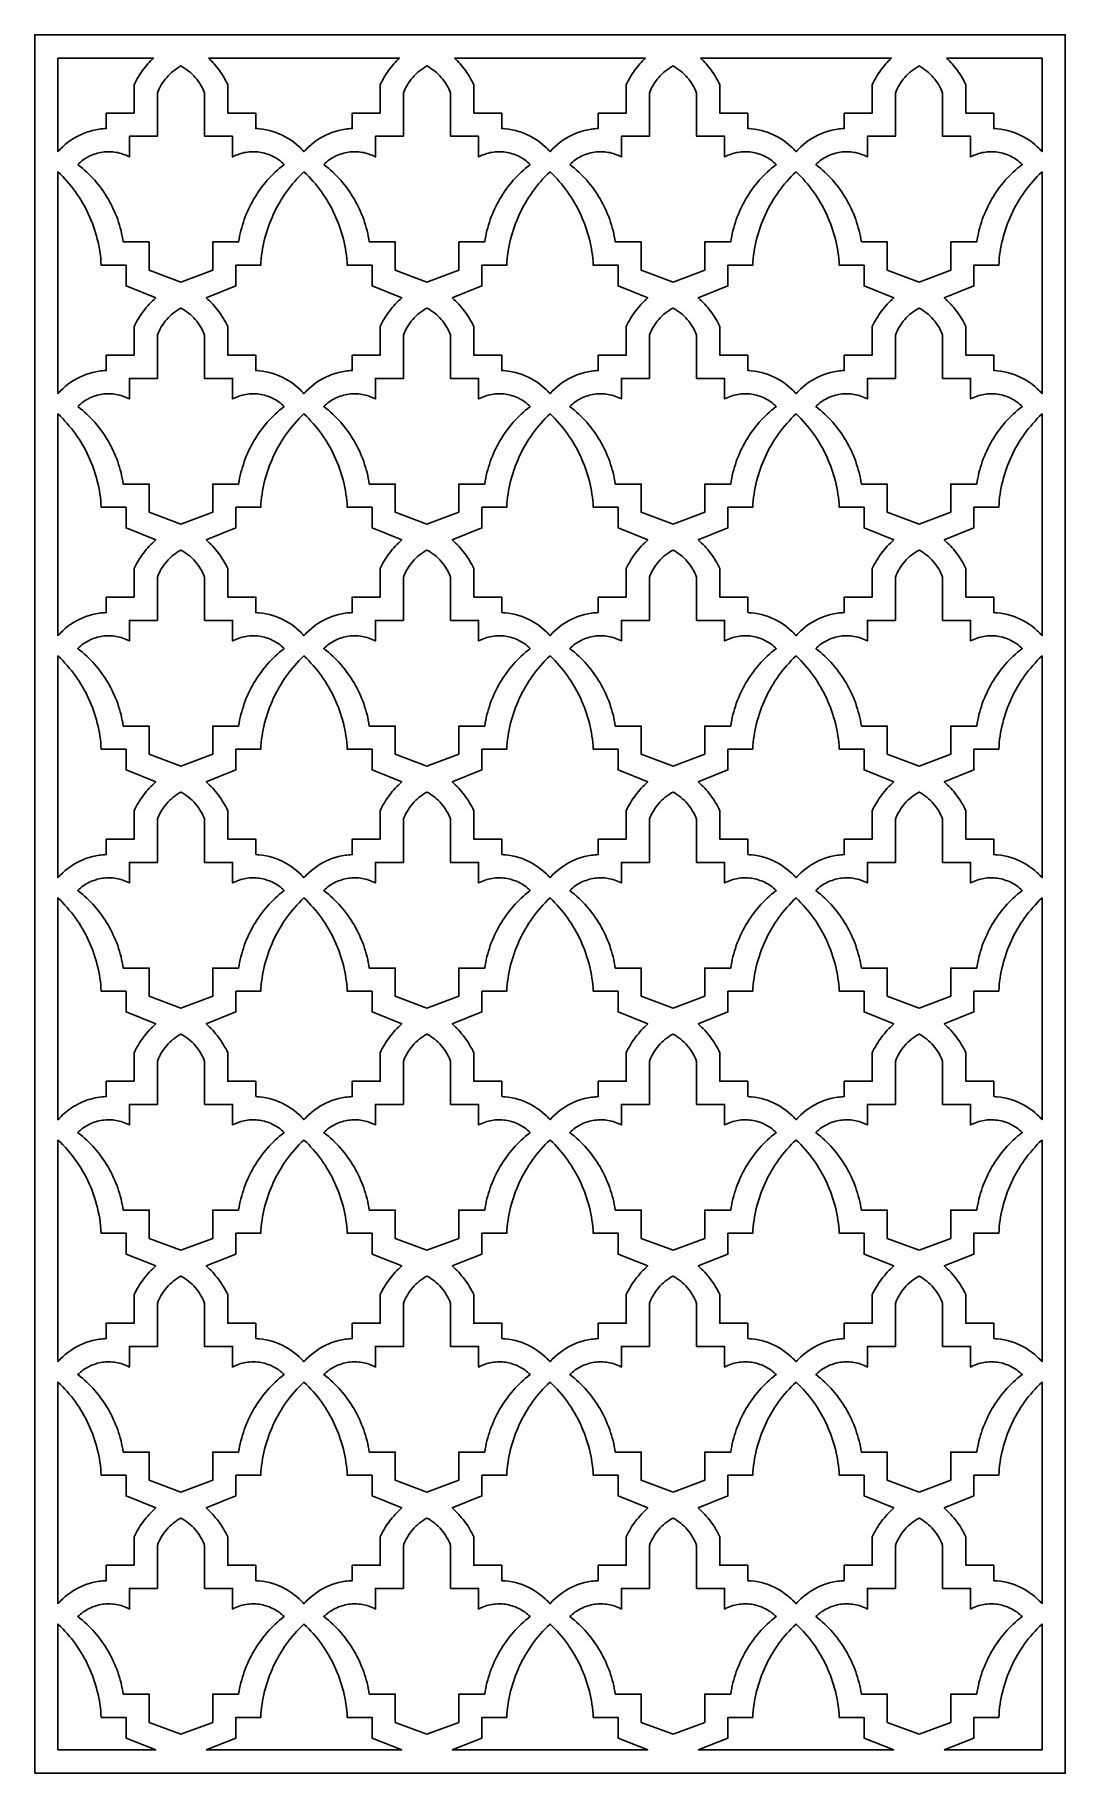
# Model space of a CAD drawing. Extents: x -87 to 87, y -146 to 146.
import ezdxf

# ---------------------------------------------------------------- set-up
doc = ezdxf.new("R2010")
doc.units = 0
doc.layers.get('0').update_dxf_attribs({"linetype": 'CONTINUOUS'})
doc.layers.add('COUCHE_1', color=18, linetype='CONTINUOUS')

msp = doc.modelspace()

# ---------------------------------------------------------------- linework, layer by layer
msp.add_lwpolyline([(-86.5, -145.85), (86.5, -145.85), (86.5, 145.85), (-86.5, 145.85)], close=True)
at = {"layer": 'COUCHE_1'}
for points in [[(-82.6, 126.22), (-82.41, 126.44), (-82.21, 126.65), (-81.8, 127.06), (-81.37, 127.45), (-80.92, 127.81), (-80.45, 128.15), (-79.97, 128.46), (-79.47, 128.75), (-78.96, 129.01), (-78.44, 129.25), (-77.9, 129.45), (-77.36, 129.63), (-76.8, 129.79), (-76.24, 129.91), (-75.67, 130.01), (-75.38, 130.05), (-75.09, 130.08), (-74.8, 130.1), (-74.51, 130.11), (-74.51, 132.71), (-69.82, 132.71), (-69.82, 137.49), (-69.66, 137.8), (-69.5, 138.11), (-69.34, 138.41), (-69.16, 138.71), (-68.98, 139.01), (-68.8, 139.3), (-68.6, 139.59), (-68.4, 139.87), (-68.2, 140.15), (-67.98, 140.42), (-67.76, 140.69), (-67.54, 140.95), (-67.31, 141.21), (-67.07, 141.46), (-66.83, 141.71), (-66.58, 141.95), (-82.6, 141.95)], [(-79.27, 124.08), (-78.88, 123.77), (-78.51, 123.46), (-78.14, 123.14), (-77.78, 122.81), (-77.44, 122.48), (-77.1, 122.13), (-76.76, 121.78), (-76.44, 121.43), (-76.13, 121.06), (-75.82, 120.69), (-75.53, 120.31), (-75.24, 119.92), (-74.97, 119.53), (-74.7, 119.13), (-74.44, 118.73), (-74.2, 118.31), (-73.96, 117.9), (-73.73, 117.48), (-73.51, 117.05), (-73.31, 116.61), (-73.11, 116.18), (-72.92, 115.73), (-72.74, 115.29), (-72.58, 114.83), (-72.42, 114.38), (-72.28, 113.92), (-72.14, 113.45), (-72.02, 112.99), (-71.91, 112.51), (-71.81, 112.04), (-71.72, 111.56), (-71.64, 111.08), (-67.28, 111.08), (-67.28, 106.34), (-61.95, 104.35), (-56.63, 106.34), (-56.63, 111.08), (-52.27, 111.08), (-52.19, 111.56), (-52.1, 112.04), (-52, 112.51), (-51.89, 112.99), (-51.76, 113.45), (-51.63, 113.92), (-51.48, 114.38), (-51.33, 114.83), (-51.16, 115.29), (-50.99, 115.73), (-50.8, 116.18), (-50.6, 116.61), (-50.39, 117.05), (-50.18, 117.48), (-49.95, 117.9), (-49.71, 118.31), (-49.46, 118.73), (-49.21, 119.13), (-48.94, 119.53), (-48.66, 119.92), (-48.38, 120.31), (-48.08, 120.69), (-47.78, 121.06), (-47.46, 121.43), (-47.14, 121.78), (-46.81, 122.13), (-46.47, 122.48), (-46.12, 122.81), (-45.76, 123.14), (-45.4, 123.46), (-45.03, 123.77), (-44.64, 124.08), (-44.85, 124.3), (-45.08, 124.49), (-45.31, 124.68), (-45.55, 124.86), (-45.79, 125.03), (-46.04, 125.18), (-46.3, 125.33), (-46.56, 125.46), (-46.82, 125.59), (-47.09, 125.7), (-47.36, 125.8), (-47.63, 125.89), (-47.91, 125.97), (-48.19, 126.04), (-48.47, 126.1), (-48.76, 126.15), (-49.04, 126.18), (-49.33, 126.21), (-49.62, 126.22), (-49.91, 126.22), (-50.2, 126.22), (-50.49, 126.2), (-50.77, 126.16), (-51.06, 126.12), (-51.35, 126.07), (-51.63, 126), (-51.92, 125.92), (-52.2, 125.83), (-52.48, 125.73), (-52.75, 125.62), (-53.03, 125.49), (-53.29, 125.35), (-53.29, 128.81), (-57.99, 128.81), (-57.99, 136.03), (-58.13, 136.4), (-58.29, 136.75), (-58.47, 137.09), (-58.66, 137.43), (-58.86, 137.76), (-59.08, 138.07), (-59.31, 138.38), (-59.56, 138.68), (-59.82, 138.96), (-60.09, 139.23), (-60.37, 139.5), (-60.67, 139.75), (-60.97, 139.98), (-61.29, 140.2), (-61.62, 140.41), (-61.95, 140.61), (-62.29, 140.41), (-62.62, 140.2), (-62.93, 139.98), (-63.24, 139.75), (-63.54, 139.5), (-63.82, 139.23), (-64.09, 138.96), (-64.35, 138.68), (-64.59, 138.38), (-64.82, 138.07), (-65.04, 137.76), (-65.25, 137.43), (-65.44, 137.09), (-65.61, 136.75), (-65.77, 136.4), (-65.92, 136.03), (-65.92, 128.81), (-70.61, 128.81), (-70.61, 125.35), (-70.88, 125.49), (-71.15, 125.62), (-71.43, 125.73), (-71.71, 125.83), (-71.99, 125.92), (-72.27, 126), (-72.56, 126.07), (-72.85, 126.12), (-73.13, 126.16), (-73.42, 126.2), (-73.71, 126.22), (-74, 126.22), (-74.29, 126.22), (-74.58, 126.21), (-74.86, 126.18), (-75.15, 126.15), (-75.43, 126.1), (-75.72, 126.04), (-76, 125.97), (-76.27, 125.89), (-76.55, 125.8), (-76.82, 125.7), (-77.09, 125.59), (-77.35, 125.46), (-77.61, 125.33), (-77.86, 125.18), (-78.11, 125.03), (-78.36, 124.86), (-78.59, 124.68), (-78.83, 124.49), (-79.05, 124.3)], [(-57.33, 141.95), (-57.08, 141.71), (-56.84, 141.46), (-56.6, 141.21), (-56.37, 140.95), (-56.14, 140.69), (-55.92, 140.42), (-55.71, 140.15), (-55.5, 139.87), (-55.3, 139.59), (-55.11, 139.3), (-54.92, 139.01), (-54.74, 138.71), (-54.57, 138.41), (-54.4, 138.11), (-54.24, 137.8), (-54.09, 137.49), (-54.09, 132.71), (-49.4, 132.71), (-49.4, 130.11), (-49.11, 130.1), (-48.82, 130.08), (-48.24, 130.01), (-47.67, 129.91), (-47.1, 129.79), (-46.55, 129.63), (-46, 129.45), (-45.47, 129.25), (-44.95, 129.01), (-44.44, 128.75), (-43.94, 128.46), (-43.46, 128.15), (-42.99, 127.81), (-42.54, 127.45), (-42.11, 127.06), (-41.9, 126.86), (-41.7, 126.65), (-41.5, 126.44), (-41.3, 126.22), (-41.11, 126.44), (-40.91, 126.65), (-40.5, 127.06), (-40.06, 127.45), (-39.61, 127.81), (-39.15, 128.15), (-38.67, 128.46), (-38.17, 128.75), (-37.66, 129.01), (-37.14, 129.25), (-36.6, 129.45), (-36.06, 129.63), (-35.5, 129.79), (-34.94, 129.91), (-34.37, 130.01), (-34.08, 130.05), (-33.79, 130.08), (-33.5, 130.1), (-33.21, 130.11), (-33.21, 132.71), (-28.51, 132.71), (-28.51, 137.49), (-28.36, 137.8), (-28.2, 138.11), (-28.03, 138.41), (-27.86, 138.71), (-27.68, 139.01), (-27.49, 139.3), (-27.3, 139.59), (-27.1, 139.87), (-26.89, 140.15), (-26.68, 140.42), (-26.46, 140.69), (-26.24, 140.95), (-26.01, 141.21), (-25.77, 141.46), (-25.52, 141.71), (-25.28, 141.95)], [(-37.97, 124.08), (-37.58, 123.77), (-37.21, 123.46), (-36.84, 123.14), (-36.48, 122.81), (-36.13, 122.48), (-35.79, 122.13), (-35.46, 121.78), (-35.14, 121.43), (-34.83, 121.06), (-34.52, 120.69), (-34.23, 120.31), (-33.94, 119.92), (-33.67, 119.53), (-33.4, 119.13), (-33.14, 118.73), (-32.89, 118.31), (-32.66, 117.9), (-32.43, 117.48), (-32.21, 117.05), (-32, 116.61), (-31.81, 116.18), (-31.62, 115.73), (-31.44, 115.29), (-31.28, 114.83), (-31.12, 114.38), (-30.98, 113.92), (-30.84, 113.45), (-30.72, 112.99), (-30.61, 112.51), (-30.51, 112.04), (-30.42, 111.56), (-30.34, 111.08), (-25.97, 111.08), (-25.97, 106.34), (-20.65, 104.35), (-15.33, 106.34), (-15.33, 111.08), (-10.96, 111.08), (-10.89, 111.56), (-10.8, 112.04), (-10.7, 112.51), (-10.58, 112.99), (-10.46, 113.45), (-10.33, 113.92), (-10.18, 114.38), (-10.03, 114.83), (-9.86, 115.29), (-9.68, 115.73), (-9.5, 116.18), (-9.3, 116.61), (-9.09, 117.05), (-8.87, 117.48), (-8.65, 117.9), (-8.41, 118.31), (-8.16, 118.73), (-7.9, 119.13), (-7.64, 119.53), (-7.36, 119.92), (-7.07, 120.31), (-6.78, 120.69), (-6.48, 121.06), (-6.16, 121.43), (-5.84, 121.78), (-5.51, 122.13), (-5.17, 122.48), (-4.82, 122.81), (-4.46, 123.14), (-4.1, 123.46), (-3.72, 123.77), (-3.34, 124.08), (-3.55, 124.3), (-3.78, 124.49), (-4.01, 124.68), (-4.25, 124.86), (-4.49, 125.03), (-4.74, 125.18), (-4.99, 125.33), (-5.25, 125.46), (-5.52, 125.59), (-5.78, 125.7), (-6.06, 125.8), (-6.33, 125.89), (-6.61, 125.97), (-6.89, 126.04), (-7.17, 126.1), (-7.45, 126.15), (-7.74, 126.18), (-8.03, 126.21), (-8.32, 126.22), (-8.61, 126.22), (-8.89, 126.22), (-9.18, 126.2), (-9.47, 126.16), (-9.76, 126.12), (-10.05, 126.07), (-10.33, 126), (-10.61, 125.92), (-10.9, 125.83), (-11.17, 125.73), (-11.45, 125.62), (-11.72, 125.49), (-11.99, 125.35), (-11.99, 128.81), (-16.68, 128.81), (-16.68, 136.03), (-16.83, 136.4), (-16.99, 136.75), (-17.17, 137.09), (-17.36, 137.43), (-17.56, 137.76), (-17.78, 138.07), (-18.01, 138.38), (-18.26, 138.68), (-18.52, 138.96), (-18.79, 139.23), (-19.07, 139.5), (-19.36, 139.75), (-19.67, 139.98), (-19.99, 140.2), (-20.31, 140.41), (-20.65, 140.61), (-20.99, 140.41), (-21.32, 140.2), (-21.63, 139.98), (-21.94, 139.75), (-22.23, 139.5), (-22.52, 139.23), (-22.79, 138.96), (-23.04, 138.68), (-23.29, 138.38), (-23.52, 138.07), (-23.74, 137.76), (-23.95, 137.43), (-24.14, 137.09), (-24.31, 136.75), (-24.47, 136.4), (-24.62, 136.03), (-24.62, 128.81), (-29.31, 128.81), (-29.31, 125.35), (-29.58, 125.49), (-29.85, 125.62), (-30.13, 125.73), (-30.41, 125.83), (-30.69, 125.92), (-30.97, 126), (-31.26, 126.07), (-31.54, 126.12), (-31.83, 126.16), (-32.12, 126.2), (-32.41, 126.22), (-32.7, 126.22), (-32.99, 126.22), (-33.27, 126.21), (-33.56, 126.18), (-33.85, 126.15), (-34.13, 126.1), (-34.41, 126.04), (-34.69, 125.97), (-34.97, 125.89), (-35.25, 125.8), (-35.52, 125.7), (-35.79, 125.59), (-36.05, 125.46), (-36.31, 125.33), (-36.56, 125.18), (-36.81, 125.03), (-37.05, 124.86), (-37.29, 124.68), (-37.52, 124.49), (-37.75, 124.3)], [(-16.03, 141.95), (-15.78, 141.71), (-15.53, 141.46), (-15.3, 141.21), (-15.07, 140.95), (-14.84, 140.69), (-14.62, 140.42), (-14.41, 140.15), (-14.2, 139.87), (-14, 139.59), (-13.81, 139.3), (-13.62, 139.01), (-13.44, 138.71), (-13.27, 138.41), (-13.1, 138.11), (-12.94, 137.8), (-12.79, 137.49), (-12.79, 132.71), (-8.1, 132.71), (-8.1, 130.11), (-7.8, 130.1), (-7.51, 130.08), (-6.94, 130.01), (-6.37, 129.91), (-5.8, 129.79), (-5.25, 129.63), (-4.7, 129.45), (-4.17, 129.25), (-3.64, 129.01), (-3.13, 128.75), (-2.64, 128.46), (-2.15, 128.15), (-1.69, 127.81), (-1.24, 127.45), (-0.81, 127.06), (-0.6, 126.86), (-0.39, 126.65), (-0.19, 126.44), (0, 126.22), (0.19, 126.44), (0.39, 126.65), (0.81, 127.06), (1.24, 127.45), (1.69, 127.81), (2.15, 128.15), (2.64, 128.46), (3.13, 128.75), (3.64, 129.01), (4.17, 129.25), (4.7, 129.45), (5.25, 129.63), (5.8, 129.79), (6.37, 129.91), (6.94, 130.01), (7.22, 130.05), (7.51, 130.08), (7.8, 130.1), (8.1, 130.11), (8.1, 132.71), (12.79, 132.71), (12.79, 137.49), (12.94, 137.8), (13.1, 138.11), (13.27, 138.41), (13.44, 138.71), (13.62, 139.01), (13.81, 139.3), (14, 139.59), (14.2, 139.87), (14.41, 140.15), (14.62, 140.42), (14.84, 140.69), (15.07, 140.95), (15.3, 141.21), (15.53, 141.46), (15.78, 141.71), (16.03, 141.95)], [(3.34, 124.08), (3.72, 123.77), (4.1, 123.46), (4.46, 123.14), (4.82, 122.81), (5.17, 122.48), (5.51, 122.13), (5.84, 121.78), (6.16, 121.43), (6.48, 121.06), (6.78, 120.69), (7.07, 120.31), (7.36, 119.92), (7.64, 119.53), (7.9, 119.13), (8.16, 118.73), (8.41, 118.31), (8.65, 117.9), (8.87, 117.48), (9.09, 117.05), (9.3, 116.61), (9.5, 116.18), (9.68, 115.73), (9.86, 115.29), (10.03, 114.83), (10.18, 114.38), (10.33, 113.92), (10.46, 113.45), (10.58, 112.99), (10.7, 112.51), (10.8, 112.04), (10.89, 111.56), (10.96, 111.08), (15.33, 111.08), (15.33, 106.34), (20.65, 104.35), (25.97, 106.34), (25.97, 111.08), (30.34, 111.08), (30.42, 111.56), (30.51, 112.04), (30.61, 112.51), (30.72, 112.99), (30.84, 113.45), (30.98, 113.92), (31.12, 114.38), (31.28, 114.83), (31.44, 115.29), (31.62, 115.73), (31.81, 116.18), (32, 116.61), (32.21, 117.05), (32.43, 117.48), (32.66, 117.9), (32.89, 118.31), (33.14, 118.73), (33.4, 119.13), (33.67, 119.53), (33.94, 119.92), (34.23, 120.31), (34.52, 120.69), (34.83, 121.06), (35.14, 121.43), (35.46, 121.78), (35.79, 122.13), (36.13, 122.48), (36.48, 122.81), (36.84, 123.14), (37.21, 123.46), (37.58, 123.77), (37.97, 124.08), (37.75, 124.3), (37.52, 124.49), (37.29, 124.68), (37.05, 124.86), (36.81, 125.03), (36.56, 125.18), (36.31, 125.33), (36.05, 125.46), (35.79, 125.59), (35.52, 125.7), (35.25, 125.8), (34.97, 125.89), (34.69, 125.97), (34.41, 126.04), (34.13, 126.1), (33.85, 126.15), (33.56, 126.18), (33.27, 126.21), (32.99, 126.22), (32.7, 126.22), (32.41, 126.22), (32.12, 126.2), (31.83, 126.16), (31.54, 126.12), (31.26, 126.07), (30.97, 126), (30.69, 125.92), (30.41, 125.83), (30.13, 125.73), (29.85, 125.62), (29.58, 125.49), (29.31, 125.35), (29.31, 128.81), (24.62, 128.81), (24.62, 136.03), (24.47, 136.4), (24.31, 136.75), (24.14, 137.09), (23.95, 137.43), (23.74, 137.76), (23.52, 138.07), (23.29, 138.38), (23.04, 138.68), (22.79, 138.96), (22.52, 139.23), (22.23, 139.5), (21.94, 139.75), (21.63, 139.98), (21.32, 140.2), (20.99, 140.41), (20.65, 140.61), (20.31, 140.41), (19.99, 140.2), (19.67, 139.98), (19.36, 139.75), (19.07, 139.5), (18.79, 139.23), (18.52, 138.96), (18.26, 138.68), (18.01, 138.38), (17.78, 138.07), (17.56, 137.76), (17.36, 137.43), (17.17, 137.09), (16.99, 136.75), (16.83, 136.4), (16.68, 136.03), (16.68, 128.81), (11.99, 128.81), (11.99, 125.35), (11.72, 125.49), (11.45, 125.62), (11.17, 125.73), (10.9, 125.83), (10.61, 125.92), (10.33, 126), (10.05, 126.07), (9.76, 126.12), (9.47, 126.16), (9.18, 126.2), (8.89, 126.22), (8.61, 126.22), (8.32, 126.22), (8.03, 126.21), (7.74, 126.18), (7.45, 126.15), (7.17, 126.1), (6.89, 126.04), (6.61, 125.97), (6.33, 125.89), (6.06, 125.8), (5.78, 125.7), (5.52, 125.59), (5.25, 125.46), (4.99, 125.33), (4.74, 125.18), (4.49, 125.03), (4.25, 124.86), (4.01, 124.68), (3.78, 124.49), (3.55, 124.3)], [(25.28, 141.95), (25.52, 141.71), (25.77, 141.46), (26.01, 141.21), (26.24, 140.95), (26.46, 140.69), (26.68, 140.42), (26.89, 140.15), (27.1, 139.87), (27.3, 139.59), (27.49, 139.3), (27.68, 139.01), (27.86, 138.71), (28.03, 138.41), (28.2, 138.11), (28.36, 137.8), (28.51, 137.49), (28.51, 132.71), (33.21, 132.71), (33.21, 130.11), (33.5, 130.1), (33.79, 130.08), (34.37, 130.01), (34.94, 129.91), (35.5, 129.79), (36.06, 129.63), (36.6, 129.45), (37.14, 129.25), (37.66, 129.01), (38.17, 128.75), (38.67, 128.46), (39.15, 128.15), (39.61, 127.81), (40.06, 127.45), (40.5, 127.06), (40.71, 126.86), (40.91, 126.65), (41.11, 126.44), (41.3, 126.22), (41.5, 126.44), (41.7, 126.65), (42.11, 127.06), (42.54, 127.45), (42.99, 127.81), (43.46, 128.15), (43.94, 128.46), (44.44, 128.75), (44.95, 129.01), (45.47, 129.25), (46, 129.45), (46.55, 129.63), (47.1, 129.79), (47.67, 129.91), (48.24, 130.01), (48.53, 130.05), (48.82, 130.08), (49.11, 130.1), (49.4, 130.11), (49.4, 132.71), (54.09, 132.71), (54.09, 137.49), (54.24, 137.8), (54.4, 138.11), (54.57, 138.41), (54.74, 138.71), (54.92, 139.01), (55.11, 139.3), (55.3, 139.59), (55.5, 139.87), (55.71, 140.15), (55.92, 140.42), (56.14, 140.69), (56.37, 140.95), (56.6, 141.21), (56.84, 141.46), (57.08, 141.71), (57.33, 141.95)], [(52.27, 111.08), (56.63, 111.08), (56.63, 106.34), (61.95, 104.35), (67.28, 106.34), (67.28, 111.08), (71.64, 111.08), (71.72, 111.56), (71.81, 112.04), (71.91, 112.51), (72.02, 112.99), (72.14, 113.45), (72.28, 113.92), (72.42, 114.38), (72.58, 114.83), (72.74, 115.29), (72.92, 115.73), (73.11, 116.18), (73.31, 116.61), (73.51, 117.05), (73.73, 117.48), (73.96, 117.9), (74.2, 118.31), (74.44, 118.73), (74.7, 119.13), (74.97, 119.53), (75.24, 119.92), (75.53, 120.31), (75.82, 120.69), (76.13, 121.06), (76.44, 121.43), (76.76, 121.78), (77.1, 122.13), (77.44, 122.48), (77.78, 122.81), (78.14, 123.14), (78.51, 123.46), (78.88, 123.77), (79.27, 124.08), (79.05, 124.3), (78.83, 124.49), (78.59, 124.68), (78.36, 124.86), (78.11, 125.03), (77.86, 125.18), (77.61, 125.33), (77.35, 125.46), (77.09, 125.59), (76.82, 125.7), (76.55, 125.8), (76.27, 125.89), (76, 125.97), (75.72, 126.04), (75.43, 126.1), (75.15, 126.15), (74.86, 126.18), (74.58, 126.21), (74.29, 126.22), (74, 126.22), (73.71, 126.22), (73.42, 126.2), (73.13, 126.16), (72.85, 126.12), (72.56, 126.07), (72.27, 126), (71.99, 125.92), (71.71, 125.83), (71.43, 125.73), (71.15, 125.62), (70.88, 125.49), (70.61, 125.35), (70.61, 128.81), (65.92, 128.81), (65.92, 136.03), (65.77, 136.4), (65.61, 136.75), (65.44, 137.09), (65.25, 137.43), (65.04, 137.76), (64.82, 138.07), (64.59, 138.38), (64.35, 138.68), (64.09, 138.96), (63.82, 139.23), (63.54, 139.5), (63.24, 139.75), (62.93, 139.98), (62.62, 140.2), (62.29, 140.41), (61.95, 140.61), (61.62, 140.41), (61.29, 140.2), (60.97, 139.98), (60.67, 139.75), (60.37, 139.5), (60.09, 139.23), (59.82, 138.96), (59.56, 138.68), (59.31, 138.38), (59.08, 138.07), (58.86, 137.76), (58.66, 137.43), (58.47, 137.09), (58.29, 136.75), (58.13, 136.4), (57.99, 136.03), (57.99, 128.81), (53.29, 128.81), (53.29, 125.35), (53.03, 125.49), (52.75, 125.62), (52.48, 125.73), (52.2, 125.83), (51.92, 125.92), (51.63, 126), (51.35, 126.07), (51.06, 126.12), (50.77, 126.16), (50.49, 126.2), (50.2, 126.22), (49.91, 126.22), (49.62, 126.22), (49.33, 126.21), (49.04, 126.18), (48.76, 126.15), (48.47, 126.1), (48.19, 126.04), (47.91, 125.97), (47.63, 125.89), (47.36, 125.8), (47.09, 125.7), (46.82, 125.59), (46.56, 125.46), (46.3, 125.33), (46.04, 125.18), (45.79, 125.03), (45.55, 124.86), (45.31, 124.68), (45.08, 124.49), (44.85, 124.3), (44.64, 124.08), (45.03, 123.77), (45.4, 123.46), (45.76, 123.14), (46.12, 122.81), (46.47, 122.48), (46.81, 122.13), (47.14, 121.78), (47.46, 121.43), (47.78, 121.06), (48.08, 120.69), (48.38, 120.31), (48.66, 119.92), (48.94, 119.53), (49.21, 119.13), (49.46, 118.73), (49.71, 118.31), (49.95, 117.9), (50.18, 117.48), (50.39, 117.05), (50.6, 116.61), (50.8, 116.18), (50.99, 115.73), (51.16, 115.29), (51.33, 114.83), (51.48, 114.38), (51.63, 113.92), (51.76, 113.45), (51.89, 112.99), (52, 112.51), (52.1, 112.04), (52.19, 111.56)], [(66.58, 141.95), (82.6, 141.95), (82.6, 126.22), (82.41, 126.44), (82.21, 126.65), (82.01, 126.86), (81.8, 127.06), (81.37, 127.45), (80.92, 127.81), (80.45, 128.15), (79.97, 128.46), (79.47, 128.75), (78.96, 129.01), (78.44, 129.25), (77.9, 129.45), (77.36, 129.63), (76.8, 129.79), (76.24, 129.91), (75.67, 130.01), (75.09, 130.08), (74.8, 130.1), (74.51, 130.11), (74.51, 132.71), (69.82, 132.71), (69.82, 137.49), (69.66, 137.8), (69.5, 138.11), (69.34, 138.41), (69.16, 138.71), (68.98, 139.01), (68.8, 139.3), (68.6, 139.59), (68.4, 139.87), (68.2, 140.15), (67.98, 140.42), (67.76, 140.69), (67.54, 140.95), (67.31, 141.21), (67.07, 141.46), (66.83, 141.71)], [(-82.6, 85.61), (-82.6, 122.83), (-82.2, 122.45), (-81.81, 122.05), (-81.43, 121.65), (-81.06, 121.23), (-80.7, 120.81), (-80.35, 120.38), (-80.01, 119.95), (-79.68, 119.5), (-79.36, 119.05), (-79.06, 118.59), (-78.76, 118.13), (-78.48, 117.66), (-78.21, 117.18), (-77.94, 116.7), (-77.7, 116.21), (-77.46, 115.71), (-77.23, 115.21), (-77.02, 114.7), (-76.82, 114.19), (-76.63, 113.68), (-76.45, 113.15), (-76.29, 112.63), (-76.14, 112.1), (-76, 111.57), (-75.87, 111.03), (-75.75, 110.49), (-75.65, 109.94), (-75.56, 109.4), (-75.49, 108.85), (-75.43, 108.29), (-75.38, 107.74), (-75.34, 107.18), (-71.17, 107.18), (-71.17, 103.71), (-66.19, 101.7), (-66.47, 101.44), (-66.75, 101.18), (-67.01, 100.91), (-67.28, 100.64), (-67.53, 100.35), (-67.78, 100.07), (-68.01, 99.77), (-68.25, 99.47), (-68.47, 99.17), (-68.69, 98.86), (-68.9, 98.54), (-69.1, 98.22), (-69.29, 97.89), (-69.47, 97.56), (-69.65, 97.22), (-69.82, 96.88), (-69.82, 92.1), (-74.51, 92.1), (-74.51, 89.5), (-74.8, 89.49), (-75.09, 89.47), (-75.38, 89.44), (-75.67, 89.4), (-76.24, 89.3), (-76.8, 89.18), (-77.36, 89.03), (-77.9, 88.84), (-78.44, 88.64), (-78.96, 88.4), (-79.47, 88.14), (-79.97, 87.85), (-80.45, 87.54), (-80.92, 87.2), (-81.37, 86.84), (-81.8, 86.45), (-82.21, 86.05), (-82.41, 85.83)], [(-57.72, 101.7), (-57.43, 101.44), (-57.16, 101.18), (-56.89, 100.91), (-56.63, 100.64), (-56.38, 100.35), (-56.13, 100.07), (-55.89, 99.77), (-55.66, 99.47), (-55.44, 99.17), (-55.22, 98.86), (-55.01, 98.54), (-54.81, 98.22), (-54.62, 97.89), (-54.43, 97.56), (-54.26, 97.22), (-54.09, 96.88), (-54.09, 92.1), (-49.4, 92.1), (-49.4, 89.5), (-49.11, 89.49), (-48.82, 89.47), (-48.24, 89.4), (-47.67, 89.3), (-47.1, 89.18), (-46.55, 89.03), (-46, 88.84), (-45.47, 88.64), (-44.95, 88.4), (-44.44, 88.14), (-43.94, 87.85), (-43.46, 87.54), (-42.99, 87.2), (-42.54, 86.84), (-42.11, 86.45), (-41.9, 86.25), (-41.7, 86.05), (-41.5, 85.83), (-41.3, 85.61), (-41.11, 85.83), (-40.91, 86.05), (-40.5, 86.45), (-40.06, 86.84), (-39.61, 87.2), (-39.15, 87.54), (-38.67, 87.85), (-38.17, 88.14), (-37.66, 88.4), (-37.14, 88.64), (-36.6, 88.84), (-36.06, 89.03), (-35.5, 89.18), (-34.94, 89.3), (-34.37, 89.4), (-34.08, 89.44), (-33.79, 89.47), (-33.5, 89.49), (-33.21, 89.5), (-33.21, 92.1), (-28.51, 92.1), (-28.51, 96.88), (-28.35, 97.22), (-28.17, 97.56), (-27.99, 97.89), (-27.79, 98.22), (-27.59, 98.54), (-27.38, 98.86), (-27.17, 99.17), (-26.94, 99.47), (-26.71, 99.77), (-26.47, 100.07), (-26.23, 100.35), (-25.97, 100.64), (-25.71, 100.91), (-25.44, 101.18), (-25.17, 101.44), (-24.89, 101.7), (-29.87, 103.71), (-29.87, 107.18), (-34.04, 107.18), (-34.07, 107.74), (-34.12, 108.29), (-34.19, 108.85), (-34.26, 109.4), (-34.35, 109.94), (-34.45, 110.49), (-34.57, 111.03), (-34.69, 111.57), (-34.83, 112.1), (-34.99, 112.63), (-35.15, 113.15), (-35.33, 113.68), (-35.52, 114.19), (-35.72, 114.7), (-35.93, 115.21), (-36.16, 115.71), (-36.39, 116.21), (-36.64, 116.7), (-36.9, 117.18), (-37.18, 117.66), (-37.46, 118.13), (-37.75, 118.59), (-38.06, 119.05), (-38.38, 119.5), (-38.7, 119.95), (-39.04, 120.38), (-39.39, 120.81), (-39.75, 121.23), (-40.13, 121.65), (-40.51, 122.05), (-40.9, 122.45), (-41.3, 122.83), (-41.7, 122.45), (-42.1, 122.05), (-42.48, 121.65), (-42.85, 121.23), (-43.21, 120.81), (-43.56, 120.38), (-43.9, 119.95), (-44.23, 119.5), (-44.55, 119.05), (-44.85, 118.59), (-45.15, 118.13), (-45.43, 117.66), (-45.7, 117.18), (-45.96, 116.7), (-46.21, 116.21), (-46.45, 115.71), (-46.67, 115.21), (-46.89, 114.7), (-47.09, 114.19), (-47.28, 113.68), (-47.45, 113.15), (-47.62, 112.63), (-47.77, 112.1), (-47.91, 111.57), (-48.04, 111.03), (-48.15, 110.49), (-48.25, 109.94), (-48.34, 109.4), (-48.42, 108.85), (-48.48, 108.29), (-48.53, 107.74), (-48.57, 107.18), (-52.73, 107.18), (-52.73, 103.71)], [(-16.41, 101.7), (-16.13, 101.44), (-15.86, 101.18), (-15.59, 100.91), (-15.33, 100.64), (-15.08, 100.35), (-14.83, 100.07), (-14.59, 99.77), (-14.36, 99.47), (-14.13, 99.17), (-13.92, 98.86), (-13.71, 98.54), (-13.51, 98.22), (-13.32, 97.89), (-13.13, 97.56), (-12.96, 97.22), (-12.79, 96.88), (-12.79, 92.1), (-8.1, 92.1), (-8.1, 89.5), (-7.8, 89.49), (-7.51, 89.47), (-6.94, 89.4), (-6.37, 89.3), (-5.8, 89.18), (-5.25, 89.03), (-4.7, 88.84), (-4.17, 88.64), (-3.64, 88.4), (-3.13, 88.14), (-2.64, 87.85), (-2.15, 87.54), (-1.69, 87.2), (-1.24, 86.84), (-0.81, 86.45), (-0.6, 86.25), (-0.39, 86.05), (-0.19, 85.83), (0, 85.61), (0.19, 85.83), (0.39, 86.05), (0.81, 86.45), (1.24, 86.84), (1.69, 87.2), (2.15, 87.54), (2.64, 87.85), (3.13, 88.14), (3.64, 88.4), (4.17, 88.64), (4.7, 88.84), (5.25, 89.03), (5.8, 89.18), (6.37, 89.3), (6.94, 89.4), (7.22, 89.44), (7.51, 89.47), (7.8, 89.49), (8.1, 89.5), (8.1, 92.1), (12.79, 92.1), (12.79, 96.88), (12.96, 97.22), (13.13, 97.56), (13.32, 97.89), (13.51, 98.22), (13.71, 98.54), (13.92, 98.86), (14.13, 99.17), (14.36, 99.47), (14.59, 99.77), (14.83, 100.07), (15.08, 100.35), (15.33, 100.64), (15.59, 100.91), (15.86, 101.18), (16.13, 101.44), (16.41, 101.7), (11.43, 103.71), (11.43, 107.18), (7.26, 107.18), (7.23, 107.74), (7.18, 108.29), (7.12, 108.85), (7.04, 109.4), (6.95, 109.94), (6.85, 110.49), (6.74, 111.03), (6.61, 111.57), (6.47, 112.1), (6.32, 112.63), (6.15, 113.15), (5.98, 113.68), (5.79, 114.19), (5.58, 114.7), (5.37, 115.21), (5.15, 115.71), (4.91, 116.21), (4.66, 116.7), (4.4, 117.18), (4.13, 117.66), (3.84, 118.13), (3.55, 118.59), (3.24, 119.05), (2.93, 119.5), (2.6, 119.95), (2.26, 120.38), (1.91, 120.81), (1.55, 121.23), (1.18, 121.65), (0.79, 122.05), (0.4, 122.45), (0, 122.83), (-0.4, 122.45), (-0.79, 122.05), (-1.18, 121.65), (-1.55, 121.23), (-1.91, 120.81), (-2.26, 120.38), (-2.6, 119.95), (-2.93, 119.5), (-3.24, 119.05), (-3.55, 118.59), (-3.84, 118.13), (-4.13, 117.66), (-4.4, 117.18), (-4.66, 116.7), (-4.91, 116.21), (-5.15, 115.71), (-5.37, 115.21), (-5.58, 114.7), (-5.79, 114.19), (-5.98, 113.68), (-6.15, 113.15), (-6.32, 112.63), (-6.47, 112.1), (-6.61, 111.57), (-6.74, 111.03), (-6.85, 110.49), (-6.95, 109.94), (-7.04, 109.4), (-7.12, 108.85), (-7.18, 108.29), (-7.23, 107.74), (-7.26, 107.18), (-11.43, 107.18), (-11.43, 103.71)], [(33.21, 89.5), (33.5, 89.49), (33.79, 89.47), (34.37, 89.4), (34.94, 89.3), (35.5, 89.18), (36.06, 89.03), (36.6, 88.84), (37.14, 88.64), (37.66, 88.4), (38.17, 88.14), (38.67, 87.85), (39.15, 87.54), (39.61, 87.2), (40.06, 86.84), (40.5, 86.45), (40.71, 86.25), (40.91, 86.05), (41.11, 85.83), (41.3, 85.61), (41.5, 85.83), (41.7, 86.05), (42.11, 86.45), (42.54, 86.84), (42.99, 87.2), (43.46, 87.54), (43.94, 87.85), (44.44, 88.14), (44.95, 88.4), (45.47, 88.64), (46, 88.84), (46.55, 89.03), (47.1, 89.18), (47.67, 89.3), (48.24, 89.4), (48.53, 89.44), (48.82, 89.47), (49.11, 89.49), (49.4, 89.5), (49.4, 92.1), (54.09, 92.1), (54.09, 96.88), (54.26, 97.22), (54.43, 97.56), (54.62, 97.89), (54.81, 98.22), (55.01, 98.54), (55.22, 98.86), (55.44, 99.17), (55.66, 99.47), (55.89, 99.77), (56.13, 100.07), (56.38, 100.35), (56.63, 100.64), (56.89, 100.91), (57.16, 101.18), (57.43, 101.44), (57.72, 101.7), (52.73, 103.71), (52.73, 107.18), (48.57, 107.18), (48.53, 107.74), (48.48, 108.29), (48.42, 108.85), (48.34, 109.4), (48.25, 109.94), (48.15, 110.49), (48.04, 111.03), (47.91, 111.57), (47.77, 112.1), (47.62, 112.63), (47.45, 113.15), (47.28, 113.68), (47.09, 114.19), (46.89, 114.7), (46.67, 115.21), (46.45, 115.71), (46.21, 116.21), (45.96, 116.7), (45.7, 117.18), (45.43, 117.66), (45.15, 118.13), (44.85, 118.59), (44.55, 119.05), (44.23, 119.5), (43.9, 119.95), (43.56, 120.38), (43.21, 120.81), (42.85, 121.23), (42.48, 121.65), (42.1, 122.05), (41.7, 122.45), (41.3, 122.83), (40.9, 122.45), (40.51, 122.05), (40.13, 121.65), (39.75, 121.23), (39.39, 120.81), (39.04, 120.38), (38.7, 119.95), (38.38, 119.5), (38.06, 119.05), (37.75, 118.59), (37.46, 118.13), (37.18, 117.66), (36.9, 117.18), (36.64, 116.7), (36.39, 116.21), (36.16, 115.71), (35.93, 115.21), (35.72, 114.7), (35.52, 114.19), (35.33, 113.68), (35.15, 113.15), (34.99, 112.63), (34.83, 112.1), (34.69, 111.57), (34.57, 111.03), (34.45, 110.49), (34.35, 109.94), (34.26, 109.4), (34.19, 108.85), (34.12, 108.29), (34.07, 107.74), (34.04, 107.18), (29.87, 107.18), (29.87, 103.71), (24.89, 101.7), (25.17, 101.44), (25.44, 101.18), (25.71, 100.91), (25.97, 100.64), (26.23, 100.35), (26.47, 100.07), (26.71, 99.77), (26.94, 99.47), (27.17, 99.17), (27.38, 98.86), (27.59, 98.54), (27.79, 98.22), (27.99, 97.89), (28.17, 97.56), (28.35, 97.22), (28.51, 96.88), (28.51, 92.1), (33.21, 92.1)], [(82.6, 85.61), (82.6, 122.83), (82.2, 122.45), (81.81, 122.05), (81.43, 121.65), (81.06, 121.23), (80.7, 120.81), (80.35, 120.38), (80.01, 119.95), (79.68, 119.5), (79.36, 119.05), (79.06, 118.59), (78.76, 118.13), (78.48, 117.66), (78.21, 117.18), (77.94, 116.7), (77.7, 116.21), (77.46, 115.71), (77.23, 115.21), (77.02, 114.7), (76.82, 114.19), (76.63, 113.68), (76.45, 113.15), (76.29, 112.63), (76.14, 112.1), (76, 111.57), (75.87, 111.03), (75.75, 110.49), (75.65, 109.94), (75.56, 109.4), (75.49, 108.85), (75.43, 108.29), (75.38, 107.74), (75.34, 107.18), (71.17, 107.18), (71.17, 103.71), (66.19, 101.7), (66.47, 101.44), (66.75, 101.18), (67.01, 100.91), (67.28, 100.64), (67.53, 100.35), (67.78, 100.07), (68.01, 99.77), (68.25, 99.47), (68.47, 99.17), (68.69, 98.86), (68.9, 98.54), (69.1, 98.22), (69.29, 97.89), (69.47, 97.56), (69.65, 97.22), (69.82, 96.88), (69.82, 92.1), (74.51, 92.1), (74.51, 89.5), (74.8, 89.49), (75.09, 89.47), (75.67, 89.4), (76.24, 89.3), (76.8, 89.18), (77.36, 89.03), (77.9, 88.84), (78.44, 88.64), (78.96, 88.4), (79.47, 88.14), (79.97, 87.85), (80.45, 87.54), (80.92, 87.2), (81.37, 86.84), (81.8, 86.45), (82.01, 86.25), (82.21, 86.05), (82.41, 85.83), (82.6, 85.61), (82.6, 122.83)], [(-79.27, 83.47), (-78.88, 83.16), (-78.51, 82.85), (-78.14, 82.53), (-77.78, 82.21), (-77.44, 81.87), (-77.1, 81.53), (-76.76, 81.18), (-76.44, 80.82), (-76.13, 80.45), (-75.82, 80.08), (-75.53, 79.7), (-75.24, 79.31), (-74.97, 78.92), (-74.7, 78.52), (-74.44, 78.12), (-74.2, 77.71), (-73.96, 77.29), (-73.73, 76.87), (-73.51, 76.44), (-73.31, 76.01), (-73.11, 75.57), (-72.92, 75.13), (-72.74, 74.68), (-72.58, 74.23), (-72.42, 73.77), (-72.28, 73.31), (-72.14, 72.84), (-72.02, 72.38), (-71.91, 71.9), (-71.81, 71.43), (-71.72, 70.95), (-71.64, 70.47), (-67.28, 70.47), (-67.28, 65.73), (-61.95, 63.74), (-56.63, 65.73), (-56.63, 70.47), (-52.27, 70.47), (-52.19, 70.95), (-52.1, 71.43), (-52, 71.9), (-51.89, 72.38), (-51.76, 72.84), (-51.63, 73.31), (-51.48, 73.77), (-51.33, 74.23), (-51.16, 74.68), (-50.99, 75.13), (-50.8, 75.57), (-50.6, 76.01), (-50.39, 76.44), (-50.18, 76.87), (-49.95, 77.29), (-49.71, 77.71), (-49.46, 78.12), (-49.21, 78.52), (-48.94, 78.92), (-48.66, 79.31), (-48.38, 79.7), (-48.08, 80.08), (-47.78, 80.45), (-47.46, 80.82), (-47.14, 81.18), (-46.81, 81.53), (-46.47, 81.87), (-46.12, 82.21), (-45.76, 82.53), (-45.4, 82.85), (-45.03, 83.16), (-44.64, 83.47), (-44.85, 83.69), (-45.08, 83.89), (-45.31, 84.07), (-45.55, 84.25), (-45.79, 84.42), (-46.04, 84.57), (-46.3, 84.72), (-46.56, 84.85), (-46.82, 84.98), (-47.09, 85.09), (-47.36, 85.19), (-47.63, 85.28), (-47.91, 85.36), (-48.19, 85.43), (-48.47, 85.49), (-48.76, 85.54), (-49.04, 85.58), (-49.33, 85.6), (-49.62, 85.61), (-49.91, 85.62), (-50.2, 85.61), (-50.49, 85.59), (-50.77, 85.56), (-51.06, 85.51), (-51.35, 85.46), (-51.63, 85.39), (-51.92, 85.31), (-52.2, 85.22), (-52.48, 85.12), (-52.75, 85.01), (-53.03, 84.88), (-53.29, 84.75), (-53.29, 88.2), (-57.99, 88.2), (-57.99, 95.43), (-58.13, 95.79), (-58.29, 96.14), (-58.47, 96.49), (-58.66, 96.82), (-58.86, 97.15), (-59.08, 97.47), (-59.31, 97.77), (-59.56, 98.07), (-59.82, 98.35), (-60.09, 98.63), (-60.37, 98.89), (-60.67, 99.14), (-60.97, 99.37), (-61.29, 99.6), (-61.62, 99.8), (-61.95, 100), (-62.29, 99.8), (-62.62, 99.6), (-62.93, 99.37), (-63.24, 99.14), (-63.54, 98.89), (-63.82, 98.63), (-64.09, 98.35), (-64.35, 98.07), (-64.59, 97.77), (-64.82, 97.47), (-65.04, 97.15), (-65.25, 96.82), (-65.44, 96.49), (-65.61, 96.14), (-65.77, 95.79), (-65.92, 95.43), (-65.92, 88.2), (-70.61, 88.2), (-70.61, 84.75), (-70.88, 84.88), (-71.15, 85.01), (-71.43, 85.12), (-71.71, 85.22), (-71.99, 85.31), (-72.27, 85.39), (-72.56, 85.46), (-72.85, 85.51), (-73.13, 85.56), (-73.42, 85.59), (-73.71, 85.61), (-74, 85.62), (-74.29, 85.61), (-74.58, 85.6), (-74.86, 85.58), (-75.15, 85.54), (-75.43, 85.49), (-75.72, 85.43), (-76, 85.36), (-76.27, 85.28), (-76.55, 85.19), (-76.82, 85.09), (-77.09, 84.98), (-77.35, 84.85), (-77.61, 84.72), (-77.86, 84.57), (-78.11, 84.42), (-78.36, 84.25), (-78.59, 84.07), (-78.83, 83.89), (-79.05, 83.69)], [(-30.34, 70.47), (-30.42, 70.95), (-30.51, 71.43), (-30.61, 71.9), (-30.72, 72.38), (-30.84, 72.84), (-30.98, 73.31), (-31.12, 73.77), (-31.28, 74.23), (-31.44, 74.68), (-31.62, 75.13), (-31.81, 75.57), (-32, 76.01), (-32.21, 76.44), (-32.43, 76.87), (-32.66, 77.29), (-32.89, 77.71), (-33.14, 78.12), (-33.4, 78.52), (-33.67, 78.92), (-33.94, 79.31), (-34.23, 79.7), (-34.52, 80.08), (-34.83, 80.45), (-35.14, 80.82), (-35.46, 81.18), (-35.79, 81.53), (-36.13, 81.87), (-36.48, 82.21), (-36.84, 82.53), (-37.21, 82.85), (-37.58, 83.16), (-37.97, 83.47), (-37.75, 83.69), (-37.52, 83.89), (-37.29, 84.07), (-37.05, 84.25), (-36.81, 84.42), (-36.56, 84.57), (-36.31, 84.72), (-36.05, 84.85), (-35.79, 84.98), (-35.52, 85.09), (-35.25, 85.19), (-34.97, 85.28), (-34.69, 85.36), (-34.41, 85.43), (-34.13, 85.49), (-33.85, 85.54), (-33.56, 85.58), (-33.27, 85.6), (-32.99, 85.61), (-32.7, 85.62), (-32.41, 85.61), (-32.12, 85.59), (-31.83, 85.56), (-31.54, 85.51), (-31.26, 85.46), (-30.97, 85.39), (-30.69, 85.31), (-30.41, 85.22), (-30.13, 85.12), (-29.85, 85.01), (-29.58, 84.88), (-29.31, 84.75), (-29.31, 88.2), (-24.62, 88.2), (-24.62, 95.43), (-24.47, 95.79), (-24.31, 96.14), (-24.14, 96.49), (-23.95, 96.82), (-23.74, 97.15), (-23.52, 97.47), (-23.29, 97.77), (-23.04, 98.07), (-22.79, 98.35), (-22.52, 98.63), (-22.23, 98.89), (-21.94, 99.14), (-21.63, 99.37), (-21.32, 99.6), (-20.99, 99.8), (-20.65, 100), (-20.31, 99.8), (-19.99, 99.6), (-19.67, 99.37), (-19.36, 99.14), (-19.07, 98.89), (-18.79, 98.63), (-18.52, 98.35), (-18.26, 98.07), (-18.01, 97.77), (-17.78, 97.47), (-17.56, 97.15), (-17.36, 96.82), (-17.17, 96.49), (-16.99, 96.14), (-16.83, 95.79), (-16.68, 95.43), (-16.68, 88.2), (-11.99, 88.2), (-11.99, 84.75), (-11.72, 84.88), (-11.45, 85.01), (-11.17, 85.12), (-10.9, 85.22), (-10.61, 85.31), (-10.33, 85.39), (-10.05, 85.46), (-9.76, 85.51), (-9.47, 85.56), (-9.18, 85.59), (-8.89, 85.61), (-8.61, 85.62), (-8.32, 85.61), (-8.03, 85.6), (-7.74, 85.58), (-7.45, 85.54), (-7.17, 85.49), (-6.89, 85.43), (-6.61, 85.36), (-6.33, 85.28), (-6.06, 85.19), (-5.78, 85.09), (-5.52, 84.98), (-5.25, 84.85), (-4.99, 84.72), (-4.74, 84.57), (-4.49, 84.42), (-4.25, 84.25), (-4.01, 84.07), (-3.78, 83.89), (-3.55, 83.69), (-3.34, 83.47), (-3.72, 83.16), (-4.1, 82.85), (-4.46, 82.53), (-4.82, 82.21), (-5.17, 81.87), (-5.51, 81.53), (-5.84, 81.18), (-6.16, 80.82), (-6.48, 80.45), (-6.78, 80.08), (-7.07, 79.7), (-7.36, 79.31), (-7.64, 78.92), (-7.9, 78.52), (-8.16, 78.12), (-8.41, 77.71), (-8.65, 77.29), (-8.87, 76.87), (-9.09, 76.44), (-9.3, 76.01), (-9.5, 75.57), (-9.68, 75.13), (-9.86, 74.68), (-10.03, 74.23), (-10.18, 73.77), (-10.33, 73.31), (-10.46, 72.84), (-10.58, 72.38), (-10.7, 71.9), (-10.8, 71.43), (-10.89, 70.95), (-10.96, 70.47), (-15.33, 70.47), (-15.33, 65.73), (-20.65, 63.74), (-25.97, 65.73), (-25.97, 70.47)], [(10.96, 70.47), (15.33, 70.47), (15.33, 65.73), (20.65, 63.74), (25.97, 65.73), (25.97, 70.47), (30.34, 70.47), (30.42, 70.95), (30.51, 71.43), (30.61, 71.9), (30.72, 72.38), (30.84, 72.84), (30.98, 73.31), (31.12, 73.77), (31.28, 74.23), (31.44, 74.68), (31.62, 75.13), (31.81, 75.57), (32, 76.01), (32.21, 76.44), (32.43, 76.87), (32.66, 77.29), (32.89, 77.71), (33.14, 78.12), (33.4, 78.52), (33.67, 78.92), (33.94, 79.31), (34.23, 79.7), (34.52, 80.08), (34.83, 80.45), (35.14, 80.82), (35.46, 81.18), (35.79, 81.53), (36.13, 81.87), (36.48, 82.21), (36.84, 82.53), (37.21, 82.85), (37.58, 83.16), (37.97, 83.47), (37.75, 83.69), (37.52, 83.89), (37.29, 84.07), (37.05, 84.25), (36.81, 84.42), (36.56, 84.57), (36.31, 84.72), (36.05, 84.85), (35.79, 84.98), (35.52, 85.09), (35.25, 85.19), (34.97, 85.28), (34.69, 85.36), (34.41, 85.43), (34.13, 85.49), (33.85, 85.54), (33.56, 85.58), (33.27, 85.6), (32.99, 85.61), (32.7, 85.62), (32.41, 85.61), (32.12, 85.59), (31.83, 85.56), (31.54, 85.51), (31.26, 85.46), (30.97, 85.39), (30.69, 85.31), (30.41, 85.22), (30.13, 85.12), (29.85, 85.01), (29.58, 84.88), (29.31, 84.75), (29.31, 88.2), (24.62, 88.2), (24.62, 95.43), (24.47, 95.79), (24.31, 96.14), (24.14, 96.49), (23.95, 96.82), (23.74, 97.15), (23.52, 97.47), (23.29, 97.77), (23.04, 98.07), (22.79, 98.35), (22.52, 98.63), (22.23, 98.89), (21.94, 99.14), (21.63, 99.37), (21.32, 99.6), (20.99, 99.8), (20.65, 100), (20.31, 99.8), (19.99, 99.6), (19.67, 99.37), (19.36, 99.14), (19.07, 98.89), (18.79, 98.63), (18.52, 98.35), (18.26, 98.07), (18.01, 97.77), (17.78, 97.47), (17.56, 97.15), (17.36, 96.82), (17.17, 96.49), (16.99, 96.14), (16.83, 95.79), (16.68, 95.43), (16.68, 88.2), (11.99, 88.2), (11.99, 84.75), (11.72, 84.88), (11.45, 85.01), (11.17, 85.12), (10.9, 85.22), (10.61, 85.31), (10.33, 85.39), (10.05, 85.46), (9.76, 85.51), (9.47, 85.56), (9.18, 85.59), (8.89, 85.61), (8.61, 85.62), (8.32, 85.61), (8.03, 85.6), (7.74, 85.58), (7.45, 85.54), (7.17, 85.49), (6.89, 85.43), (6.61, 85.36), (6.33, 85.28), (6.06, 85.19), (5.78, 85.09), (5.52, 84.98), (5.25, 84.85), (4.99, 84.72), (4.74, 84.57), (4.49, 84.42), (4.25, 84.25), (4.01, 84.07), (3.78, 83.89), (3.55, 83.69), (3.34, 83.47), (3.72, 83.16), (4.1, 82.85), (4.46, 82.53), (4.82, 82.21), (5.17, 81.87), (5.51, 81.53), (5.84, 81.18), (6.16, 80.82), (6.48, 80.45), (6.78, 80.08), (7.07, 79.7), (7.36, 79.31), (7.64, 78.92), (7.9, 78.52), (8.16, 78.12), (8.41, 77.71), (8.65, 77.29), (8.87, 76.87), (9.09, 76.44), (9.3, 76.01), (9.5, 75.57), (9.68, 75.13), (9.86, 74.68), (10.03, 74.23), (10.18, 73.77), (10.33, 73.31), (10.46, 72.84), (10.58, 72.38), (10.7, 71.9), (10.8, 71.43), (10.89, 70.95)], [(52.27, 70.47), (56.63, 70.47), (56.63, 65.73), (61.95, 63.74), (67.28, 65.73), (67.28, 70.47), (71.64, 70.47), (71.72, 70.95), (71.81, 71.43), (71.91, 71.9), (72.02, 72.38), (72.14, 72.84), (72.28, 73.31), (72.42, 73.77), (72.58, 74.23), (72.74, 74.68), (72.92, 75.13), (73.11, 75.57), (73.31, 76.01), (73.51, 76.44), (73.73, 76.87), (73.96, 77.29), (74.2, 77.71), (74.44, 78.12), (74.7, 78.52), (74.97, 78.92), (75.24, 79.31), (75.53, 79.7), (75.82, 80.08), (76.13, 80.45), (76.44, 80.82), (76.76, 81.18), (77.1, 81.53), (77.44, 81.87), (77.78, 82.21), (78.14, 82.53), (78.51, 82.85), (78.88, 83.16), (79.27, 83.47), (79.05, 83.69), (78.83, 83.89), (78.59, 84.07), (78.36, 84.25), (78.11, 84.42), (77.86, 84.57), (77.61, 84.72), (77.35, 84.85), (77.09, 84.98), (76.82, 85.09), (76.55, 85.19), (76.27, 85.28), (76, 85.36), (75.72, 85.43), (75.43, 85.49), (75.15, 85.54), (74.86, 85.58), (74.58, 85.6), (74.29, 85.61), (74, 85.62), (73.71, 85.61), (73.42, 85.59), (73.13, 85.56), (72.85, 85.51), (72.56, 85.46), (72.27, 85.39), (71.99, 85.31), (71.71, 85.22), (71.43, 85.12), (71.15, 85.01), (70.88, 84.88), (70.61, 84.75), (70.61, 88.2), (65.92, 88.2), (65.92, 95.43), (65.77, 95.79), (65.61, 96.14), (65.44, 96.49), (65.25, 96.82), (65.04, 97.15), (64.82, 97.47), (64.59, 97.77), (64.35, 98.07), (64.09, 98.35), (63.82, 98.63), (63.54, 98.89), (63.24, 99.14), (62.93, 99.37), (62.62, 99.6), (62.29, 99.8), (61.95, 100), (61.62, 99.8), (61.29, 99.6), (60.97, 99.37), (60.67, 99.14), (60.37, 98.89), (60.09, 98.63), (59.82, 98.35), (59.56, 98.07), (59.31, 97.77), (59.08, 97.47), (58.86, 97.15), (58.66, 96.82), (58.47, 96.49), (58.29, 96.14), (58.13, 95.79), (57.99, 95.43), (57.99, 88.2), (53.29, 88.2), (53.29, 84.75), (53.03, 84.88), (52.75, 85.01), (52.48, 85.12), (52.2, 85.22), (51.92, 85.31), (51.63, 85.39), (51.35, 85.46), (51.06, 85.51), (50.77, 85.56), (50.49, 85.59), (50.2, 85.61), (49.91, 85.62), (49.62, 85.61), (49.33, 85.6), (49.04, 85.58), (48.76, 85.54), (48.47, 85.49), (48.19, 85.43), (47.91, 85.36), (47.63, 85.28), (47.36, 85.19), (47.09, 85.09), (46.82, 84.98), (46.56, 84.85), (46.3, 84.72), (46.04, 84.57), (45.79, 84.42), (45.55, 84.25), (45.31, 84.07), (45.08, 83.89), (44.85, 83.69), (44.64, 83.47), (45.03, 83.16), (45.4, 82.85), (45.76, 82.53), (46.12, 82.21), (46.47, 81.87), (46.81, 81.53), (47.14, 81.18), (47.46, 80.82), (47.78, 80.45), (48.08, 80.08), (48.38, 79.7), (48.66, 79.31), (48.94, 78.92), (49.21, 78.52), (49.46, 78.12), (49.71, 77.71), (49.95, 77.29), (50.18, 76.87), (50.39, 76.44), (50.6, 76.01), (50.8, 75.57), (50.99, 75.13), (51.16, 74.68), (51.33, 74.23), (51.48, 73.77), (51.63, 73.31), (51.76, 72.84), (51.89, 72.38), (52, 71.9), (52.1, 71.43), (52.19, 70.95)], [(-82.6, 45), (-82.41, 45.22), (-82.21, 45.44), (-81.8, 45.85), (-81.37, 46.23), (-80.92, 46.59), (-80.45, 46.93), (-79.97, 47.24), (-79.47, 47.53), (-78.96, 47.79), (-78.44, 48.03), (-77.9, 48.24), (-77.36, 48.42), (-76.8, 48.57), (-76.24, 48.7), (-75.67, 48.79), (-75.38, 48.83), (-75.09, 48.86), (-74.8, 48.88), (-74.51, 48.9), (-74.51, 51.49), (-69.82, 51.49), (-69.82, 56.27), (-69.65, 56.61), (-69.47, 56.95), (-69.29, 57.28), (-69.1, 57.61), (-68.9, 57.93), (-68.69, 58.25), (-68.47, 58.56), (-68.25, 58.86), (-68.01, 59.16), (-67.78, 59.46), (-67.53, 59.75), (-67.28, 60.03), (-67.01, 60.3), (-66.75, 60.57), (-66.47, 60.83), (-66.19, 61.09), (-71.17, 63.1), (-71.17, 66.57), (-75.34, 66.57), (-75.38, 67.13), (-75.43, 67.69), (-75.49, 68.24), (-75.56, 68.79), (-75.65, 69.34), (-75.75, 69.88), (-75.87, 70.42), (-76, 70.96), (-76.14, 71.49), (-76.29, 72.02), (-76.45, 72.55), (-76.63, 73.07), (-76.82, 73.58), (-77.02, 74.09), (-77.23, 74.6), (-77.46, 75.1), (-77.7, 75.6), (-77.94, 76.09), (-78.21, 76.57), (-78.48, 77.05), (-78.76, 77.52), (-79.06, 77.98), (-79.36, 78.44), (-79.68, 78.89), (-80.01, 79.34), (-80.35, 79.77), (-80.7, 80.2), (-81.06, 80.62), (-81.43, 81.04), (-81.81, 81.44), (-82.2, 81.84), (-82.6, 82.22)], [(-57.72, 61.09), (-57.43, 60.83), (-57.16, 60.57), (-56.89, 60.3), (-56.63, 60.03), (-56.38, 59.75), (-56.13, 59.46), (-55.89, 59.16), (-55.66, 58.86), (-55.44, 58.56), (-55.22, 58.25), (-55.01, 57.93), (-54.81, 57.61), (-54.62, 57.28), (-54.43, 56.95), (-54.26, 56.61), (-54.09, 56.27), (-54.09, 51.49), (-49.4, 51.49), (-49.4, 48.9), (-49.11, 48.88), (-48.82, 48.86), (-48.24, 48.79), (-47.67, 48.7), (-47.1, 48.57), (-46.55, 48.42), (-46, 48.24), (-45.47, 48.03), (-44.95, 47.79), (-44.44, 47.53), (-43.94, 47.24), (-43.46, 46.93), (-42.99, 46.59), (-42.54, 46.23), (-42.11, 45.85), (-41.9, 45.64), (-41.7, 45.44), (-41.5, 45.22), (-41.3, 45), (-41.11, 45.22), (-40.91, 45.44), (-40.5, 45.85), (-40.06, 46.23), (-39.61, 46.59), (-39.15, 46.93), (-38.67, 47.24), (-38.17, 47.53), (-37.66, 47.79), (-37.14, 48.03), (-36.6, 48.24), (-36.06, 48.42), (-35.5, 48.57), (-34.94, 48.7), (-34.37, 48.79), (-34.08, 48.83), (-33.79, 48.86), (-33.5, 48.88), (-33.21, 48.9), (-33.21, 51.49), (-28.51, 51.49), (-28.51, 56.27), (-28.35, 56.61), (-28.17, 56.95), (-27.99, 57.28), (-27.79, 57.61), (-27.59, 57.93), (-27.38, 58.25), (-27.17, 58.56), (-26.94, 58.86), (-26.71, 59.16), (-26.47, 59.46), (-26.23, 59.75), (-25.97, 60.03), (-25.71, 60.3), (-25.44, 60.57), (-25.17, 60.83), (-24.89, 61.09), (-29.87, 63.1), (-29.87, 66.57), (-34.04, 66.57), (-34.07, 67.13), (-34.12, 67.69), (-34.19, 68.24), (-34.26, 68.79), (-34.35, 69.34), (-34.45, 69.88), (-34.57, 70.42), (-34.69, 70.96), (-34.83, 71.49), (-34.99, 72.02), (-35.15, 72.55), (-35.33, 73.07), (-35.52, 73.58), (-35.72, 74.09), (-35.93, 74.6), (-36.16, 75.1), (-36.39, 75.6), (-36.64, 76.09), (-36.9, 76.57), (-37.18, 77.05), (-37.46, 77.52), (-37.75, 77.98), (-38.06, 78.44), (-38.38, 78.89), (-38.7, 79.34), (-39.04, 79.77), (-39.39, 80.2), (-39.75, 80.62), (-40.13, 81.04), (-40.51, 81.44), (-40.9, 81.84), (-41.3, 82.22), (-41.7, 81.84), (-42.1, 81.44), (-42.48, 81.04), (-42.85, 80.62), (-43.21, 80.2), (-43.56, 79.77), (-43.9, 79.34), (-44.23, 78.89), (-44.55, 78.44), (-44.85, 77.98), (-45.15, 77.52), (-45.43, 77.05), (-45.7, 76.57), (-45.96, 76.09), (-46.21, 75.6), (-46.45, 75.1), (-46.67, 74.6), (-46.89, 74.09), (-47.09, 73.58), (-47.28, 73.07), (-47.45, 72.55), (-47.62, 72.02), (-47.77, 71.49), (-47.91, 70.96), (-48.04, 70.42), (-48.15, 69.88), (-48.25, 69.34), (-48.34, 68.79), (-48.42, 68.24), (-48.48, 67.69), (-48.53, 67.13), (-48.57, 66.57), (-52.73, 66.57), (-52.73, 63.1)], [(-8.1, 48.9), (-8.1, 51.49), (-12.79, 51.49), (-12.79, 56.27), (-12.96, 56.61), (-13.13, 56.95), (-13.32, 57.28), (-13.51, 57.61), (-13.71, 57.93), (-13.92, 58.25), (-14.13, 58.56), (-14.36, 58.86), (-14.59, 59.16), (-14.83, 59.46), (-15.08, 59.75), (-15.33, 60.03), (-15.59, 60.3), (-15.86, 60.57), (-16.13, 60.83), (-16.41, 61.09), (-11.43, 63.1), (-11.43, 66.57), (-7.26, 66.57), (-7.23, 67.13), (-7.18, 67.69), (-7.12, 68.24), (-7.04, 68.79), (-6.95, 69.34), (-6.85, 69.88), (-6.74, 70.42), (-6.61, 70.96), (-6.47, 71.49), (-6.32, 72.02), (-6.15, 72.55), (-5.98, 73.07), (-5.79, 73.58), (-5.58, 74.09), (-5.37, 74.6), (-5.15, 75.1), (-4.91, 75.6), (-4.66, 76.09), (-4.4, 76.57), (-4.13, 77.05), (-3.84, 77.52), (-3.55, 77.98), (-3.24, 78.44), (-2.93, 78.89), (-2.6, 79.34), (-2.26, 79.77), (-1.91, 80.2), (-1.55, 80.62), (-1.18, 81.04), (-0.79, 81.44), (-0.4, 81.84), (0, 82.22), (0.4, 81.84), (0.79, 81.44), (1.18, 81.04), (1.55, 80.62), (1.91, 80.2), (2.26, 79.77), (2.6, 79.34), (2.93, 78.89), (3.24, 78.44), (3.55, 77.98), (3.84, 77.52), (4.13, 77.05), (4.4, 76.57), (4.66, 76.09), (4.91, 75.6), (5.15, 75.1), (5.37, 74.6), (5.58, 74.09), (5.79, 73.58), (5.98, 73.07), (6.15, 72.55), (6.32, 72.02), (6.47, 71.49), (6.61, 70.96), (6.74, 70.42), (6.85, 69.88), (6.95, 69.34), (7.04, 68.79), (7.12, 68.24), (7.18, 67.69), (7.23, 67.13), (7.26, 66.57), (11.43, 66.57), (11.43, 63.1), (16.41, 61.09), (16.13, 60.83), (15.86, 60.57), (15.59, 60.3), (15.33, 60.03), (15.08, 59.75), (14.83, 59.46), (14.59, 59.16), (14.36, 58.86), (14.13, 58.56), (13.92, 58.25), (13.71, 57.93), (13.51, 57.61), (13.32, 57.28), (13.13, 56.95), (12.96, 56.61), (12.79, 56.27), (12.79, 51.49), (8.1, 51.49), (8.1, 48.9), (7.8, 48.88), (7.51, 48.86), (7.22, 48.83), (6.94, 48.79), (6.37, 48.7), (5.8, 48.57), (5.25, 48.42), (4.7, 48.24), (4.17, 48.03), (3.64, 47.79), (3.13, 47.53), (2.64, 47.24), (2.15, 46.93), (1.69, 46.59), (1.24, 46.23), (0.81, 45.85), (0.39, 45.44), (0.19, 45.22), (0, 45), (-0.19, 45.22), (-0.39, 45.44), (-0.6, 45.64), (-0.81, 45.85), (-1.24, 46.23), (-1.69, 46.59), (-2.15, 46.93), (-2.64, 47.24), (-3.13, 47.53), (-3.64, 47.79), (-4.17, 48.03), (-4.7, 48.24), (-5.25, 48.42), (-5.8, 48.57), (-6.37, 48.7), (-6.94, 48.79), (-7.51, 48.86), (-7.8, 48.88)], [(33.21, 48.9), (33.5, 48.88), (33.79, 48.86), (34.37, 48.79), (34.94, 48.7), (35.5, 48.57), (36.06, 48.42), (36.6, 48.24), (37.14, 48.03), (37.66, 47.79), (38.17, 47.53), (38.67, 47.24), (39.15, 46.93), (39.61, 46.59), (40.06, 46.23), (40.5, 45.85), (40.71, 45.64), (40.91, 45.44), (41.11, 45.22), (41.3, 45), (41.5, 45.22), (41.7, 45.44), (42.11, 45.85), (42.54, 46.23), (42.99, 46.59), (43.46, 46.93), (43.94, 47.24), (44.44, 47.53), (44.95, 47.79), (45.47, 48.03), (46, 48.24), (46.55, 48.42), (47.1, 48.57), (47.67, 48.7), (48.24, 48.79), (48.53, 48.83), (48.82, 48.86), (49.11, 48.88), (49.4, 48.9), (49.4, 51.49), (54.09, 51.49), (54.09, 56.27), (54.26, 56.61), (54.43, 56.95), (54.62, 57.28), (54.81, 57.61), (55.01, 57.93), (55.22, 58.25), (55.44, 58.56), (55.66, 58.86), (55.89, 59.16), (56.13, 59.46), (56.38, 59.75), (56.63, 60.03), (56.89, 60.3), (57.16, 60.57), (57.43, 60.83), (57.72, 61.09), (52.73, 63.1), (52.73, 66.57), (48.57, 66.57), (48.53, 67.13), (48.48, 67.69), (48.42, 68.24), (48.34, 68.79), (48.25, 69.34), (48.15, 69.88), (48.04, 70.42), (47.91, 70.96), (47.77, 71.49), (47.62, 72.02), (47.45, 72.55), (47.28, 73.07), (47.09, 73.58), (46.89, 74.09), (46.67, 74.6), (46.45, 75.1), (46.21, 75.6), (45.96, 76.09), (45.7, 76.57), (45.43, 77.05), (45.15, 77.52), (44.85, 77.98), (44.55, 78.44), (44.23, 78.89), (43.9, 79.34), (43.56, 79.77), (43.21, 80.2), (42.85, 80.62), (42.48, 81.04), (42.1, 81.44), (41.7, 81.84), (41.3, 82.22), (40.9, 81.84), (40.51, 81.44), (40.13, 81.04), (39.75, 80.62), (39.39, 80.2), (39.04, 79.77), (38.7, 79.34), (38.38, 78.89), (38.06, 78.44), (37.75, 77.98), (37.46, 77.52), (37.18, 77.05), (36.9, 76.57), (36.64, 76.09), (36.39, 75.6), (36.16, 75.1), (35.93, 74.6), (35.72, 74.09), (35.52, 73.58), (35.33, 73.07), (35.15, 72.55), (34.99, 72.02), (34.83, 71.49), (34.69, 70.96), (34.57, 70.42), (34.45, 69.88), (34.35, 69.34), (34.26, 68.79), (34.19, 68.24), (34.12, 67.69), (34.07, 67.13), (34.04, 66.57), (29.87, 66.57), (29.87, 63.1), (24.89, 61.09), (25.17, 60.83), (25.44, 60.57), (25.71, 60.3), (25.97, 60.03), (26.23, 59.75), (26.47, 59.46), (26.71, 59.16), (26.94, 58.86), (27.17, 58.56), (27.38, 58.25), (27.59, 57.93), (27.79, 57.61), (27.99, 57.28), (28.17, 56.95), (28.35, 56.61), (28.51, 56.27), (28.51, 51.49), (33.21, 51.49)], [(82.6, 45), (82.6, 82.22), (82.2, 81.84), (81.81, 81.44), (81.43, 81.04), (81.06, 80.62), (80.7, 80.2), (80.35, 79.77), (80.01, 79.34), (79.68, 78.89), (79.36, 78.44), (79.06, 77.98), (78.76, 77.52), (78.48, 77.05), (78.21, 76.57), (77.94, 76.09), (77.7, 75.6), (77.46, 75.1), (77.23, 74.6), (77.02, 74.09), (76.82, 73.58), (76.63, 73.07), (76.45, 72.55), (76.29, 72.02), (76.14, 71.49), (76, 70.96), (75.87, 70.42), (75.75, 69.88), (75.65, 69.34), (75.56, 68.79), (75.49, 68.24), (75.43, 67.69), (75.38, 67.13), (75.34, 66.57), (71.17, 66.57), (71.17, 63.1), (66.19, 61.09), (66.47, 60.83), (66.75, 60.57), (67.01, 60.3), (67.28, 60.03), (67.53, 59.75), (67.78, 59.46), (68.01, 59.16), (68.25, 58.86), (68.47, 58.56), (68.69, 58.25), (68.9, 57.93), (69.1, 57.61), (69.29, 57.28), (69.47, 56.95), (69.65, 56.61), (69.82, 56.27), (69.82, 51.49), (74.51, 51.49), (74.51, 48.9), (74.8, 48.88), (75.09, 48.86), (75.67, 48.79), (76.24, 48.7), (76.8, 48.57), (77.36, 48.42), (77.9, 48.24), (78.44, 48.03), (78.96, 47.79), (79.47, 47.53), (79.97, 47.24), (80.45, 46.93), (80.92, 46.59), (81.37, 46.23), (81.8, 45.85), (82.01, 45.64), (82.21, 45.44), (82.41, 45.22), (82.6, 45), (82.6, 82.22)], [(-71.64, 29.86), (-67.28, 29.86), (-67.28, 25.12), (-61.95, 23.13), (-56.63, 25.12), (-56.63, 29.86), (-52.27, 29.86), (-52.19, 30.34), (-52.1, 30.82), (-52, 31.3), (-51.89, 31.77), (-51.76, 32.24), (-51.63, 32.7), (-51.48, 33.16), (-51.33, 33.62), (-51.16, 34.07), (-50.99, 34.52), (-50.8, 34.96), (-50.6, 35.4), (-50.39, 35.83), (-50.18, 36.26), (-49.95, 36.68), (-49.71, 37.1), (-49.46, 37.51), (-49.21, 37.91), (-48.94, 38.31), (-48.66, 38.7), (-48.38, 39.09), (-48.08, 39.47), (-47.78, 39.84), (-47.46, 40.21), (-47.14, 40.57), (-46.81, 40.92), (-46.47, 41.26), (-46.12, 41.6), (-45.76, 41.92), (-45.4, 42.24), (-45.03, 42.56), (-44.64, 42.87), (-44.85, 43.08), (-45.08, 43.28), (-45.31, 43.46), (-45.55, 43.64), (-45.79, 43.81), (-46.04, 43.96), (-46.3, 44.11), (-46.56, 44.24), (-46.82, 44.37), (-47.09, 44.48), (-47.36, 44.58), (-47.63, 44.67), (-47.91, 44.76), (-48.19, 44.82), (-48.47, 44.88), (-48.76, 44.93), (-49.04, 44.97), (-49.33, 44.99), (-49.62, 45.01), (-49.91, 45.01), (-50.2, 45), (-50.49, 44.98), (-50.77, 44.95), (-51.06, 44.9), (-51.35, 44.85), (-51.63, 44.78), (-51.92, 44.7), (-52.2, 44.61), (-52.48, 44.51), (-52.75, 44.4), (-53.03, 44.27), (-53.29, 44.14), (-53.29, 47.59), (-57.99, 47.59), (-57.99, 54.82), (-58.13, 55.18), (-58.29, 55.53), (-58.47, 55.88), (-58.66, 56.21), (-58.86, 56.54), (-59.08, 56.86), (-59.31, 57.16), (-59.56, 57.46), (-59.82, 57.74), (-60.09, 58.02), (-60.37, 58.28), (-60.67, 58.53), (-60.97, 58.76), (-61.29, 58.99), (-61.62, 59.2), (-61.95, 59.39), (-62.29, 59.2), (-62.62, 58.99), (-62.93, 58.76), (-63.24, 58.53), (-63.54, 58.28), (-63.82, 58.02), (-64.09, 57.74), (-64.35, 57.46), (-64.59, 57.16), (-64.82, 56.86), (-65.04, 56.54), (-65.25, 56.21), (-65.44, 55.88), (-65.61, 55.53), (-65.77, 55.18), (-65.92, 54.82), (-65.92, 47.59), (-70.61, 47.59), (-70.61, 44.14), (-70.88, 44.27), (-71.15, 44.4), (-71.43, 44.51), (-71.71, 44.61), (-71.99, 44.7), (-72.27, 44.78), (-72.56, 44.85), (-72.85, 44.9), (-73.13, 44.95), (-73.42, 44.98), (-73.71, 45), (-74, 45.01), (-74.29, 45.01), (-74.58, 44.99), (-74.86, 44.97), (-75.15, 44.93), (-75.43, 44.88), (-75.72, 44.82), (-76, 44.76), (-76.27, 44.67), (-76.55, 44.58), (-76.82, 44.48), (-77.09, 44.37), (-77.35, 44.24), (-77.61, 44.11), (-77.86, 43.96), (-78.11, 43.81), (-78.36, 43.64), (-78.59, 43.46), (-78.83, 43.28), (-79.05, 43.08), (-79.27, 42.87), (-78.88, 42.56), (-78.51, 42.24), (-78.14, 41.92), (-77.78, 41.6), (-77.44, 41.26), (-77.1, 40.92), (-76.76, 40.57), (-76.44, 40.21), (-76.13, 39.84), (-75.82, 39.47), (-75.53, 39.09), (-75.24, 38.7), (-74.97, 38.31), (-74.7, 37.91), (-74.44, 37.51), (-74.2, 37.1), (-73.96, 36.68), (-73.73, 36.26), (-73.51, 35.83), (-73.31, 35.4), (-73.11, 34.96), (-72.92, 34.52), (-72.74, 34.07), (-72.58, 33.62), (-72.42, 33.16), (-72.28, 32.7), (-72.14, 32.24), (-72.02, 31.77), (-71.91, 31.3), (-71.81, 30.82), (-71.72, 30.34)], [(-30.34, 29.86), (-25.97, 29.86), (-25.97, 25.12), (-20.65, 23.13), (-15.33, 25.12), (-15.33, 29.86), (-10.96, 29.86), (-10.89, 30.34), (-10.8, 30.82), (-10.7, 31.3), (-10.58, 31.77), (-10.46, 32.24), (-10.33, 32.7), (-10.18, 33.16), (-10.03, 33.62), (-9.86, 34.07), (-9.68, 34.52), (-9.5, 34.96), (-9.3, 35.4), (-9.09, 35.83), (-8.87, 36.26), (-8.65, 36.68), (-8.41, 37.1), (-8.16, 37.51), (-7.9, 37.91), (-7.64, 38.31), (-7.36, 38.7), (-7.07, 39.09), (-6.78, 39.47), (-6.48, 39.84), (-6.16, 40.21), (-5.84, 40.57), (-5.51, 40.92), (-5.17, 41.26), (-4.82, 41.6), (-4.46, 41.92), (-4.1, 42.24), (-3.72, 42.56), (-3.34, 42.87), (-3.55, 43.08), (-3.78, 43.28), (-4.01, 43.46), (-4.25, 43.64), (-4.49, 43.81), (-4.74, 43.96), (-4.99, 44.11), (-5.25, 44.24), (-5.52, 44.37), (-5.78, 44.48), (-6.06, 44.58), (-6.33, 44.67), (-6.61, 44.76), (-6.89, 44.82), (-7.17, 44.88), (-7.45, 44.93), (-7.74, 44.97), (-8.03, 44.99), (-8.32, 45.01), (-8.61, 45.01), (-8.89, 45), (-9.18, 44.98), (-9.47, 44.95), (-9.76, 44.9), (-10.05, 44.85), (-10.33, 44.78), (-10.61, 44.7), (-10.9, 44.61), (-11.17, 44.51), (-11.45, 44.4), (-11.72, 44.27), (-11.99, 44.14), (-11.99, 47.59), (-16.68, 47.59), (-16.68, 54.82), (-16.83, 55.18), (-16.99, 55.53), (-17.17, 55.88), (-17.36, 56.21), (-17.56, 56.54), (-17.78, 56.86), (-18.01, 57.16), (-18.26, 57.46), (-18.52, 57.74), (-18.79, 58.02), (-19.07, 58.28), (-19.36, 58.53), (-19.67, 58.76), (-19.99, 58.99), (-20.31, 59.2), (-20.65, 59.39), (-20.99, 59.2), (-21.32, 58.99), (-21.63, 58.76), (-21.94, 58.53), (-22.23, 58.28), (-22.52, 58.02), (-22.79, 57.74), (-23.04, 57.46), (-23.29, 57.16), (-23.52, 56.86), (-23.74, 56.54), (-23.95, 56.21), (-24.14, 55.88), (-24.31, 55.53), (-24.47, 55.18), (-24.62, 54.82), (-24.62, 47.59), (-29.31, 47.59), (-29.31, 44.14), (-29.58, 44.27), (-29.85, 44.4), (-30.13, 44.51), (-30.41, 44.61), (-30.69, 44.7), (-30.97, 44.78), (-31.26, 44.85), (-31.54, 44.9), (-31.83, 44.95), (-32.12, 44.98), (-32.41, 45), (-32.7, 45.01), (-32.99, 45.01), (-33.27, 44.99), (-33.56, 44.97), (-33.85, 44.93), (-34.13, 44.88), (-34.41, 44.82), (-34.69, 44.76), (-34.97, 44.67), (-35.25, 44.58), (-35.52, 44.48), (-35.79, 44.37), (-36.05, 44.24), (-36.31, 44.11), (-36.56, 43.96), (-36.81, 43.81), (-37.05, 43.64), (-37.29, 43.46), (-37.52, 43.28), (-37.75, 43.08), (-37.97, 42.87), (-37.58, 42.56), (-37.21, 42.24), (-36.84, 41.92), (-36.48, 41.6), (-36.13, 41.26), (-35.79, 40.92), (-35.46, 40.57), (-35.14, 40.21), (-34.83, 39.84), (-34.52, 39.47), (-34.23, 39.09), (-33.94, 38.7), (-33.67, 38.31), (-33.4, 37.91), (-33.14, 37.51), (-32.89, 37.1), (-32.66, 36.68), (-32.43, 36.26), (-32.21, 35.83), (-32, 35.4), (-31.81, 34.96), (-31.62, 34.52), (-31.44, 34.07), (-31.28, 33.62), (-31.12, 33.16), (-30.98, 32.7), (-30.84, 32.24), (-30.72, 31.77), (-30.61, 31.3), (-30.51, 30.82), (-30.42, 30.34)], [(10.96, 29.86), (15.33, 29.86), (15.33, 25.12), (20.65, 23.13), (25.97, 25.12), (25.97, 29.86), (30.34, 29.86), (30.42, 30.34), (30.51, 30.82), (30.61, 31.3), (30.72, 31.77), (30.84, 32.24), (30.98, 32.7), (31.12, 33.16), (31.28, 33.62), (31.44, 34.07), (31.62, 34.52), (31.81, 34.96), (32, 35.4), (32.21, 35.83), (32.43, 36.26), (32.66, 36.68), (32.89, 37.1), (33.14, 37.51), (33.4, 37.91), (33.67, 38.31), (33.94, 38.7), (34.23, 39.09), (34.52, 39.47), (34.83, 39.84), (35.14, 40.21), (35.46, 40.57), (35.79, 40.92), (36.13, 41.26), (36.48, 41.6), (36.84, 41.92), (37.21, 42.24), (37.58, 42.56), (37.97, 42.87), (37.75, 43.08), (37.52, 43.28), (37.29, 43.46), (37.05, 43.64), (36.81, 43.81), (36.56, 43.96), (36.31, 44.11), (36.05, 44.24), (35.79, 44.37), (35.52, 44.48), (35.25, 44.58), (34.97, 44.67), (34.69, 44.76), (34.41, 44.82), (34.13, 44.88), (33.85, 44.93), (33.56, 44.97), (33.27, 44.99), (32.99, 45.01), (32.7, 45.01), (32.41, 45), (32.12, 44.98), (31.83, 44.95), (31.54, 44.9), (31.26, 44.85), (30.97, 44.78), (30.69, 44.7), (30.41, 44.61), (30.13, 44.51), (29.85, 44.4), (29.58, 44.27), (29.31, 44.14), (29.31, 47.59), (24.62, 47.59), (24.62, 54.82), (24.47, 55.18), (24.31, 55.53), (24.14, 55.88), (23.95, 56.21), (23.74, 56.54), (23.52, 56.86), (23.29, 57.16), (23.04, 57.46), (22.79, 57.74), (22.52, 58.02), (22.23, 58.28), (21.94, 58.53), (21.63, 58.76), (21.32, 58.99), (20.99, 59.2), (20.65, 59.39), (20.31, 59.2), (19.99, 58.99), (19.67, 58.76), (19.36, 58.53), (19.07, 58.28), (18.79, 58.02), (18.52, 57.74), (18.26, 57.46), (18.01, 57.16), (17.78, 56.86), (17.56, 56.54), (17.36, 56.21), (17.17, 55.88), (16.99, 55.53), (16.83, 55.18), (16.68, 54.82), (16.68, 47.59), (11.99, 47.59), (11.99, 44.14), (11.72, 44.27), (11.45, 44.4), (11.17, 44.51), (10.9, 44.61), (10.61, 44.7), (10.33, 44.78), (10.05, 44.85), (9.76, 44.9), (9.47, 44.95), (9.18, 44.98), (8.89, 45), (8.61, 45.01), (8.32, 45.01), (8.03, 44.99), (7.74, 44.97), (7.45, 44.93), (7.17, 44.88), (6.89, 44.82), (6.61, 44.76), (6.33, 44.67), (6.06, 44.58), (5.78, 44.48), (5.52, 44.37), (5.25, 44.24), (4.99, 44.11), (4.74, 43.96), (4.49, 43.81), (4.25, 43.64), (4.01, 43.46), (3.78, 43.28), (3.55, 43.08), (3.34, 42.87), (3.72, 42.56), (4.1, 42.24), (4.46, 41.92), (4.82, 41.6), (5.17, 41.26), (5.51, 40.92), (5.84, 40.57), (6.16, 40.21), (6.48, 39.84), (6.78, 39.47), (7.07, 39.09), (7.36, 38.7), (7.64, 38.31), (7.9, 37.91), (8.16, 37.51), (8.41, 37.1), (8.65, 36.68), (8.87, 36.26), (9.09, 35.83), (9.3, 35.4), (9.5, 34.96), (9.68, 34.52), (9.86, 34.07), (10.03, 33.62), (10.18, 33.16), (10.33, 32.7), (10.46, 32.24), (10.58, 31.77), (10.7, 31.3), (10.8, 30.82), (10.89, 30.34)], [(52.27, 29.86), (56.63, 29.86), (56.63, 25.12), (61.95, 23.13), (67.28, 25.12), (67.28, 29.86), (71.64, 29.86), (71.72, 30.34), (71.81, 30.82), (71.91, 31.3), (72.02, 31.77), (72.14, 32.24), (72.28, 32.7), (72.42, 33.16), (72.58, 33.62), (72.74, 34.07), (72.92, 34.52), (73.11, 34.96), (73.31, 35.4), (73.51, 35.83), (73.73, 36.26), (73.96, 36.68), (74.2, 37.1), (74.44, 37.51), (74.7, 37.91), (74.97, 38.31), (75.24, 38.7), (75.53, 39.09), (75.82, 39.47), (76.13, 39.84), (76.44, 40.21), (76.76, 40.57), (77.1, 40.92), (77.44, 41.26), (77.78, 41.6), (78.14, 41.92), (78.51, 42.24), (78.88, 42.56), (79.27, 42.87), (79.05, 43.08), (78.83, 43.28), (78.59, 43.46), (78.36, 43.64), (78.11, 43.81), (77.86, 43.96), (77.61, 44.11), (77.35, 44.24), (77.09, 44.37), (76.82, 44.48), (76.55, 44.58), (76.27, 44.67), (76, 44.76), (75.72, 44.82), (75.43, 44.88), (75.15, 44.93), (74.86, 44.97), (74.58, 44.99), (74.29, 45.01), (74, 45.01), (73.71, 45), (73.42, 44.98), (73.13, 44.95), (72.85, 44.9), (72.56, 44.85), (72.27, 44.78), (71.99, 44.7), (71.71, 44.61), (71.43, 44.51), (71.15, 44.4), (70.88, 44.27), (70.61, 44.14), (70.61, 47.59), (65.92, 47.59), (65.92, 54.82), (65.77, 55.18), (65.61, 55.53), (65.44, 55.88), (65.25, 56.21), (65.04, 56.54), (64.82, 56.86), (64.59, 57.16), (64.35, 57.46), (64.09, 57.74), (63.82, 58.02), (63.54, 58.28), (63.24, 58.53), (62.93, 58.76), (62.62, 58.99), (62.29, 59.2), (61.95, 59.39), (61.62, 59.2), (61.29, 58.99), (60.97, 58.76), (60.67, 58.53), (60.37, 58.28), (60.09, 58.02), (59.82, 57.74), (59.56, 57.46), (59.31, 57.16), (59.08, 56.86), (58.86, 56.54), (58.66, 56.21), (58.47, 55.88), (58.29, 55.53), (58.13, 55.18), (57.99, 54.82), (57.99, 47.59), (53.29, 47.59), (53.29, 44.14), (53.03, 44.27), (52.75, 44.4), (52.48, 44.51), (52.2, 44.61), (51.92, 44.7), (51.63, 44.78), (51.35, 44.85), (51.06, 44.9), (50.77, 44.95), (50.49, 44.98), (50.2, 45), (49.91, 45.01), (49.62, 45.01), (49.33, 44.99), (49.04, 44.97), (48.76, 44.93), (48.47, 44.88), (48.19, 44.82), (47.91, 44.76), (47.63, 44.67), (47.36, 44.58), (47.09, 44.48), (46.82, 44.37), (46.56, 44.24), (46.3, 44.11), (46.04, 43.96), (45.79, 43.81), (45.55, 43.64), (45.31, 43.46), (45.08, 43.28), (44.85, 43.08), (44.64, 42.87), (45.03, 42.56), (45.4, 42.24), (45.76, 41.92), (46.12, 41.6), (46.47, 41.26), (46.81, 40.92), (47.14, 40.57), (47.46, 40.21), (47.78, 39.84), (48.08, 39.47), (48.38, 39.09), (48.66, 38.7), (48.94, 38.31), (49.21, 37.91), (49.46, 37.51), (49.71, 37.1), (49.95, 36.68), (50.18, 36.26), (50.39, 35.83), (50.6, 35.4), (50.8, 34.96), (50.99, 34.52), (51.16, 34.07), (51.33, 33.62), (51.48, 33.16), (51.63, 32.7), (51.76, 32.24), (51.89, 31.77), (52, 31.3), (52.1, 30.82), (52.19, 30.34)], [(-82.6, 4.4), (-82.6, 41.62), (-82.2, 41.23), (-81.81, 40.83), (-81.43, 40.43), (-81.06, 40.02), (-80.7, 39.59), (-80.35, 39.17), (-80.01, 38.73), (-79.68, 38.29), (-79.36, 37.83), (-79.06, 37.38), (-78.76, 36.91), (-78.48, 36.44), (-78.21, 35.96), (-77.94, 35.48), (-77.7, 34.99), (-77.46, 34.49), (-77.23, 33.99), (-77.02, 33.49), (-76.82, 32.97), (-76.63, 32.46), (-76.45, 31.94), (-76.29, 31.41), (-76.14, 30.88), (-76, 30.35), (-75.87, 29.81), (-75.75, 29.27), (-75.65, 28.73), (-75.56, 28.18), (-75.49, 27.63), (-75.43, 27.08), (-75.38, 26.52), (-75.34, 25.96), (-71.17, 25.96), (-71.17, 22.49), (-66.19, 20.48), (-66.47, 20.23), (-66.75, 19.96), (-67.01, 19.69), (-67.28, 19.42), (-67.53, 19.14), (-67.78, 18.85), (-68.01, 18.55), (-68.25, 18.26), (-68.47, 17.95), (-68.69, 17.64), (-68.9, 17.32), (-69.1, 17), (-69.29, 16.67), (-69.47, 16.34), (-69.65, 16), (-69.82, 15.66), (-69.82, 10.88), (-74.51, 10.88), (-74.51, 8.29), (-74.8, 8.27), (-75.09, 8.25), (-75.38, 8.22), (-75.67, 8.18), (-76.24, 8.09), (-76.8, 7.96), (-77.36, 7.81), (-77.9, 7.63), (-78.44, 7.42), (-78.96, 7.18), (-79.47, 6.92), (-79.97, 6.64), (-80.45, 6.32), (-80.92, 5.98), (-81.37, 5.62), (-81.8, 5.24), (-82.21, 4.83), (-82.41, 4.61)], [(-49.4, 8.29), (-49.11, 8.27), (-48.82, 8.25), (-48.24, 8.18), (-47.67, 8.09), (-47.1, 7.96), (-46.55, 7.81), (-46, 7.63), (-45.47, 7.42), (-44.95, 7.18), (-44.44, 6.92), (-43.94, 6.64), (-43.46, 6.32), (-42.99, 5.98), (-42.54, 5.62), (-42.11, 5.24), (-41.9, 5.04), (-41.7, 4.83), (-41.5, 4.61), (-41.3, 4.4), (-41.11, 4.61), (-40.91, 4.83), (-40.5, 5.24), (-40.06, 5.62), (-39.61, 5.98), (-39.15, 6.32), (-38.67, 6.64), (-38.17, 6.92), (-37.66, 7.18), (-37.14, 7.42), (-36.6, 7.63), (-36.06, 7.81), (-35.5, 7.96), (-34.94, 8.09), (-34.37, 8.18), (-34.08, 8.22), (-33.79, 8.25), (-33.5, 8.27), (-33.21, 8.29), (-33.21, 10.88), (-28.51, 10.88), (-28.51, 15.66), (-28.35, 16), (-28.17, 16.34), (-27.99, 16.67), (-27.79, 17), (-27.59, 17.32), (-27.38, 17.64), (-27.17, 17.95), (-26.94, 18.26), (-26.71, 18.55), (-26.47, 18.85), (-26.23, 19.14), (-25.97, 19.42), (-25.71, 19.69), (-25.44, 19.96), (-25.17, 20.23), (-24.89, 20.48), (-29.87, 22.49), (-29.87, 25.96), (-34.04, 25.96), (-34.07, 26.52), (-34.12, 27.08), (-34.19, 27.63), (-34.26, 28.18), (-34.35, 28.73), (-34.45, 29.27), (-34.57, 29.81), (-34.69, 30.35), (-34.83, 30.88), (-34.99, 31.41), (-35.15, 31.94), (-35.33, 32.46), (-35.52, 32.97), (-35.72, 33.49), (-35.93, 33.99), (-36.16, 34.49), (-36.39, 34.99), (-36.64, 35.48), (-36.9, 35.96), (-37.18, 36.44), (-37.46, 36.91), (-37.75, 37.38), (-38.06, 37.83), (-38.38, 38.29), (-38.7, 38.73), (-39.04, 39.17), (-39.39, 39.59), (-39.75, 40.02), (-40.13, 40.43), (-40.51, 40.83), (-40.9, 41.23), (-41.3, 41.62), (-41.7, 41.23), (-42.1, 40.83), (-42.48, 40.43), (-42.85, 40.02), (-43.21, 39.59), (-43.56, 39.17), (-43.9, 38.73), (-44.23, 38.29), (-44.55, 37.83), (-44.85, 37.38), (-45.15, 36.91), (-45.43, 36.44), (-45.7, 35.96), (-45.96, 35.48), (-46.21, 34.99), (-46.45, 34.49), (-46.67, 33.99), (-46.89, 33.49), (-47.09, 32.97), (-47.28, 32.46), (-47.45, 31.94), (-47.62, 31.41), (-47.77, 30.88), (-47.91, 30.35), (-48.04, 29.81), (-48.15, 29.27), (-48.25, 28.73), (-48.34, 28.18), (-48.42, 27.63), (-48.48, 27.08), (-48.53, 26.52), (-48.57, 25.96), (-52.73, 25.96), (-52.73, 22.49), (-57.72, 20.48), (-57.43, 20.23), (-57.16, 19.96), (-56.89, 19.69), (-56.63, 19.42), (-56.38, 19.14), (-56.13, 18.85), (-55.89, 18.55), (-55.66, 18.26), (-55.44, 17.95), (-55.22, 17.64), (-55.01, 17.32), (-54.81, 17), (-54.62, 16.67), (-54.43, 16.34), (-54.26, 16), (-54.09, 15.66), (-54.09, 10.88), (-49.4, 10.88)], [(-8.1, 8.29), (-7.8, 8.27), (-7.51, 8.25), (-6.94, 8.18), (-6.37, 8.09), (-5.8, 7.96), (-5.25, 7.81), (-4.7, 7.63), (-4.17, 7.42), (-3.64, 7.18), (-3.13, 6.92), (-2.64, 6.64), (-2.15, 6.32), (-1.69, 5.98), (-1.24, 5.62), (-0.81, 5.24), (-0.6, 5.04), (-0.39, 4.83), (-0.19, 4.61), (0, 4.4), (0.19, 4.61), (0.39, 4.83), (0.81, 5.24), (1.24, 5.62), (1.69, 5.98), (2.15, 6.32), (2.64, 6.64), (3.13, 6.92), (3.64, 7.18), (4.17, 7.42), (4.7, 7.63), (5.25, 7.81), (5.8, 7.96), (6.37, 8.09), (6.94, 8.18), (7.22, 8.22), (7.51, 8.25), (7.8, 8.27), (8.1, 8.29), (8.1, 10.88), (12.79, 10.88), (12.79, 15.66), (12.96, 16), (13.13, 16.34), (13.32, 16.67), (13.51, 17), (13.71, 17.32), (13.92, 17.64), (14.13, 17.95), (14.36, 18.26), (14.59, 18.55), (14.83, 18.85), (15.08, 19.14), (15.33, 19.42), (15.59, 19.69), (15.86, 19.96), (16.13, 20.23), (16.41, 20.48), (11.43, 22.49), (11.43, 25.96), (7.26, 25.96), (7.23, 26.52), (7.18, 27.08), (7.12, 27.63), (7.04, 28.18), (6.95, 28.73), (6.85, 29.27), (6.74, 29.81), (6.61, 30.35), (6.47, 30.88), (6.32, 31.41), (6.15, 31.94), (5.98, 32.46), (5.79, 32.97), (5.58, 33.49), (5.37, 33.99), (5.15, 34.49), (4.91, 34.99), (4.66, 35.48), (4.4, 35.96), (4.13, 36.44), (3.84, 36.91), (3.55, 37.38), (3.24, 37.83), (2.93, 38.29), (2.6, 38.73), (2.26, 39.17), (1.91, 39.59), (1.55, 40.02), (1.18, 40.43), (0.79, 40.83), (0.4, 41.23), (0, 41.62), (-0.4, 41.23), (-0.79, 40.83), (-1.18, 40.43), (-1.55, 40.02), (-1.91, 39.59), (-2.26, 39.17), (-2.6, 38.73), (-2.93, 38.29), (-3.24, 37.83), (-3.55, 37.38), (-3.84, 36.91), (-4.13, 36.44), (-4.4, 35.96), (-4.66, 35.48), (-4.91, 34.99), (-5.15, 34.49), (-5.37, 33.99), (-5.58, 33.49), (-5.79, 32.97), (-5.98, 32.46), (-6.15, 31.94), (-6.32, 31.41), (-6.47, 30.88), (-6.61, 30.35), (-6.74, 29.81), (-6.85, 29.27), (-6.95, 28.73), (-7.04, 28.18), (-7.12, 27.63), (-7.18, 27.08), (-7.23, 26.52), (-7.26, 25.96), (-11.43, 25.96), (-11.43, 22.49), (-16.41, 20.48), (-16.13, 20.23), (-15.86, 19.96), (-15.59, 19.69), (-15.33, 19.42), (-15.08, 19.14), (-14.83, 18.85), (-14.59, 18.55), (-14.36, 18.26), (-14.13, 17.95), (-13.92, 17.64), (-13.71, 17.32), (-13.51, 17), (-13.32, 16.67), (-13.13, 16.34), (-12.96, 16), (-12.79, 15.66), (-12.79, 10.88), (-8.1, 10.88)], [(33.21, 8.29), (33.5, 8.27), (33.79, 8.25), (34.37, 8.18), (34.94, 8.09), (35.5, 7.96), (36.06, 7.81), (36.6, 7.63), (37.14, 7.42), (37.66, 7.18), (38.17, 6.92), (38.67, 6.64), (39.15, 6.32), (39.61, 5.98), (40.06, 5.62), (40.5, 5.24), (40.71, 5.04), (40.91, 4.83), (41.11, 4.61), (41.3, 4.4), (41.5, 4.61), (41.7, 4.83), (42.11, 5.24), (42.54, 5.62), (42.99, 5.98), (43.46, 6.32), (43.94, 6.64), (44.44, 6.92), (44.95, 7.18), (45.47, 7.42), (46, 7.63), (46.55, 7.81), (47.1, 7.96), (47.67, 8.09), (48.24, 8.18), (48.53, 8.22), (48.82, 8.25), (49.11, 8.27), (49.4, 8.29), (49.4, 10.88), (54.09, 10.88), (54.09, 15.66), (54.26, 16), (54.43, 16.34), (54.62, 16.67), (54.81, 17), (55.01, 17.32), (55.22, 17.64), (55.44, 17.95), (55.66, 18.26), (55.89, 18.55), (56.13, 18.85), (56.38, 19.14), (56.63, 19.42), (56.89, 19.69), (57.16, 19.96), (57.43, 20.23), (57.72, 20.48), (52.73, 22.49), (52.73, 25.96), (48.57, 25.96), (48.53, 26.52), (48.48, 27.08), (48.42, 27.63), (48.34, 28.18), (48.25, 28.73), (48.15, 29.27), (48.04, 29.81), (47.91, 30.35), (47.77, 30.88), (47.62, 31.41), (47.45, 31.94), (47.28, 32.46), (47.09, 32.97), (46.89, 33.49), (46.67, 33.99), (46.45, 34.49), (46.21, 34.99), (45.96, 35.48), (45.7, 35.96), (45.43, 36.44), (45.15, 36.91), (44.85, 37.38), (44.55, 37.83), (44.23, 38.29), (43.9, 38.73), (43.56, 39.17), (43.21, 39.59), (42.85, 40.02), (42.48, 40.43), (42.1, 40.83), (41.7, 41.23), (41.3, 41.62), (40.9, 41.23), (40.51, 40.83), (40.13, 40.43), (39.75, 40.02), (39.39, 39.59), (39.04, 39.17), (38.7, 38.73), (38.38, 38.29), (38.06, 37.83), (37.75, 37.38), (37.46, 36.91), (37.18, 36.44), (36.9, 35.96), (36.64, 35.48), (36.39, 34.99), (36.16, 34.49), (35.93, 33.99), (35.72, 33.49), (35.52, 32.97), (35.33, 32.46), (35.15, 31.94), (34.99, 31.41), (34.83, 30.88), (34.69, 30.35), (34.57, 29.81), (34.45, 29.27), (34.35, 28.73), (34.26, 28.18), (34.19, 27.63), (34.12, 27.08), (34.07, 26.52), (34.04, 25.96), (29.87, 25.96), (29.87, 22.49), (24.89, 20.48), (25.17, 20.23), (25.44, 19.96), (25.71, 19.69), (25.97, 19.42), (26.23, 19.14), (26.47, 18.85), (26.71, 18.55), (26.94, 18.26), (27.17, 17.95), (27.38, 17.64), (27.59, 17.32), (27.79, 17), (27.99, 16.67), (28.17, 16.34), (28.35, 16), (28.51, 15.66), (28.51, 10.88), (33.21, 10.88)], [(82.6, 41.62), (82.6, 4.4), (82.41, 4.61), (82.21, 4.83), (82.01, 5.04), (81.8, 5.24), (81.37, 5.62), (80.92, 5.98), (80.45, 6.32), (79.97, 6.64), (79.47, 6.92), (78.96, 7.18), (78.44, 7.42), (77.9, 7.63), (77.36, 7.81), (76.8, 7.96), (76.24, 8.09), (75.67, 8.18), (75.09, 8.25), (74.8, 8.27), (74.51, 8.29), (74.51, 10.88), (69.82, 10.88), (69.82, 15.66), (69.65, 16), (69.47, 16.34), (69.29, 16.67), (69.1, 17), (68.9, 17.32), (68.69, 17.64), (68.47, 17.95), (68.25, 18.26), (68.01, 18.55), (67.78, 18.85), (67.53, 19.14), (67.28, 19.42), (67.01, 19.69), (66.75, 19.96), (66.47, 20.23), (66.19, 20.48), (71.17, 22.49), (71.17, 25.96), (75.34, 25.96), (75.38, 26.52), (75.43, 27.08), (75.49, 27.63), (75.56, 28.18), (75.65, 28.73), (75.75, 29.27), (75.87, 29.81), (76, 30.35), (76.14, 30.88), (76.29, 31.41), (76.45, 31.94), (76.63, 32.46), (76.82, 32.97), (77.02, 33.49), (77.23, 33.99), (77.46, 34.49), (77.7, 34.99), (77.94, 35.48), (78.21, 35.96), (78.48, 36.44), (78.76, 36.91), (79.06, 37.38), (79.36, 37.83), (79.68, 38.29), (80.01, 38.73), (80.35, 39.17), (80.7, 39.59), (81.06, 40.02), (81.43, 40.43), (81.81, 40.83), (82.2, 41.23), (82.6, 41.62), (82.6, 4.4)], [(-71.64, -10.75), (-67.28, -10.75), (-67.28, -15.49), (-61.95, -17.48), (-56.63, -15.49), (-56.63, -10.75), (-52.27, -10.75), (-52.19, -10.27), (-52.1, -9.79), (-52, -9.31), (-51.89, -8.84), (-51.76, -8.37), (-51.63, -7.91), (-51.48, -7.45), (-51.33, -6.99), (-51.16, -6.54), (-50.99, -6.09), (-50.8, -5.65), (-50.6, -5.21), (-50.39, -4.78), (-50.18, -4.35), (-49.95, -3.93), (-49.71, -3.51), (-49.46, -3.1), (-49.21, -2.7), (-48.94, -2.3), (-48.66, -1.9), (-48.38, -1.52), (-48.08, -1.14), (-47.78, -0.77), (-47.46, -0.4), (-47.14, -0.04), (-46.81, 0.31), (-46.47, 0.65), (-46.12, 0.99), (-45.76, 1.32), (-45.4, 1.64), (-45.03, 1.95), (-44.64, 2.26), (-44.85, 2.47), (-45.08, 2.67), (-45.31, 2.86), (-45.55, 3.03), (-45.79, 3.2), (-46.04, 3.36), (-46.3, 3.5), (-46.56, 3.64), (-46.82, 3.76), (-47.09, 3.87), (-47.36, 3.97), (-47.63, 4.07), (-47.91, 4.15), (-48.19, 4.22), (-48.47, 4.27), (-48.76, 4.32), (-49.04, 4.36), (-49.33, 4.38), (-49.62, 4.4), (-49.91, 4.4), (-50.2, 4.39), (-50.49, 4.37), (-50.77, 4.34), (-51.06, 4.29), (-51.35, 4.24), (-51.63, 4.17), (-51.92, 4.1), (-52.2, 4.01), (-52.48, 3.9), (-52.75, 3.79), (-53.03, 3.67), (-53.29, 3.53), (-53.29, 6.99), (-57.99, 6.99), (-57.99, 14.21), (-58.13, 14.57), (-58.29, 14.92), (-58.47, 15.27), (-58.66, 15.6), (-58.86, 15.93), (-59.08, 16.25), (-59.31, 16.55), (-59.56, 16.85), (-59.82, 17.14), (-60.09, 17.41), (-60.37, 17.67), (-60.67, 17.92), (-60.97, 18.16), (-61.29, 18.38), (-61.62, 18.59), (-61.95, 18.78), (-62.29, 18.59), (-62.62, 18.38), (-62.93, 18.16), (-63.24, 17.92), (-63.54, 17.67), (-63.82, 17.41), (-64.09, 17.14), (-64.35, 16.85), (-64.59, 16.55), (-64.82, 16.25), (-65.04, 15.93), (-65.25, 15.6), (-65.44, 15.27), (-65.61, 14.92), (-65.77, 14.57), (-65.92, 14.21), (-65.92, 6.99), (-70.61, 6.99), (-70.61, 3.53), (-70.88, 3.67), (-71.15, 3.79), (-71.43, 3.9), (-71.71, 4.01), (-71.99, 4.1), (-72.27, 4.17), (-72.56, 4.24), (-72.85, 4.29), (-73.13, 4.34), (-73.42, 4.37), (-73.71, 4.39), (-74, 4.4), (-74.29, 4.4), (-74.58, 4.38), (-74.86, 4.36), (-75.15, 4.32), (-75.43, 4.27), (-75.72, 4.22), (-76, 4.15), (-76.27, 4.07), (-76.55, 3.97), (-76.82, 3.87), (-77.09, 3.76), (-77.35, 3.64), (-77.61, 3.5), (-77.86, 3.36), (-78.11, 3.2), (-78.36, 3.03), (-78.59, 2.86), (-78.83, 2.67), (-79.05, 2.47), (-79.27, 2.26), (-78.88, 1.95), (-78.51, 1.64), (-78.14, 1.32), (-77.78, 0.99), (-77.44, 0.65), (-77.1, 0.31), (-76.76, -0.04), (-76.44, -0.4), (-76.13, -0.77), (-75.82, -1.14), (-75.53, -1.52), (-75.24, -1.9), (-74.97, -2.3), (-74.7, -2.7), (-74.44, -3.1), (-74.2, -3.51), (-73.96, -3.93), (-73.73, -4.35), (-73.51, -4.78), (-73.31, -5.21), (-73.11, -5.65), (-72.92, -6.09), (-72.74, -6.54), (-72.58, -6.99), (-72.42, -7.45), (-72.28, -7.91), (-72.14, -8.37), (-72.02, -8.84), (-71.91, -9.31), (-71.81, -9.79), (-71.72, -10.27)], [(-30.34, -10.75), (-25.97, -10.75), (-25.97, -15.49), (-20.65, -17.48), (-15.33, -15.49), (-15.33, -10.75), (-10.96, -10.75), (-10.89, -10.27), (-10.8, -9.79), (-10.7, -9.31), (-10.58, -8.84), (-10.46, -8.37), (-10.33, -7.91), (-10.18, -7.45), (-10.03, -6.99), (-9.86, -6.54), (-9.68, -6.09), (-9.5, -5.65), (-9.3, -5.21), (-9.09, -4.78), (-8.87, -4.35), (-8.65, -3.93), (-8.41, -3.51), (-8.16, -3.1), (-7.9, -2.7), (-7.64, -2.3), (-7.36, -1.9), (-7.07, -1.52), (-6.78, -1.14), (-6.48, -0.77), (-6.16, -0.4), (-5.84, -0.04), (-5.51, 0.31), (-5.17, 0.65), (-4.82, 0.99), (-4.46, 1.32), (-4.1, 1.64), (-3.72, 1.95), (-3.34, 2.26), (-3.55, 2.47), (-3.78, 2.67), (-4.01, 2.86), (-4.25, 3.03), (-4.49, 3.2), (-4.74, 3.36), (-4.99, 3.5), (-5.25, 3.64), (-5.52, 3.76), (-5.78, 3.87), (-6.06, 3.97), (-6.33, 4.07), (-6.61, 4.15), (-6.89, 4.22), (-7.17, 4.27), (-7.45, 4.32), (-7.74, 4.36), (-8.03, 4.38), (-8.32, 4.4), (-8.61, 4.4), (-8.89, 4.39), (-9.18, 4.37), (-9.47, 4.34), (-9.76, 4.29), (-10.05, 4.24), (-10.33, 4.17), (-10.61, 4.1), (-10.9, 4.01), (-11.17, 3.9), (-11.45, 3.79), (-11.72, 3.67), (-11.99, 3.53), (-11.99, 6.99), (-16.68, 6.99), (-16.68, 14.21), (-16.83, 14.57), (-16.99, 14.92), (-17.17, 15.27), (-17.36, 15.6), (-17.56, 15.93), (-17.78, 16.25), (-18.01, 16.55), (-18.26, 16.85), (-18.52, 17.14), (-18.79, 17.41), (-19.07, 17.67), (-19.36, 17.92), (-19.67, 18.16), (-19.99, 18.38), (-20.31, 18.59), (-20.65, 18.78), (-20.99, 18.59), (-21.32, 18.38), (-21.63, 18.16), (-21.94, 17.92), (-22.23, 17.67), (-22.52, 17.41), (-22.79, 17.14), (-23.04, 16.85), (-23.29, 16.55), (-23.52, 16.25), (-23.74, 15.93), (-23.95, 15.6), (-24.14, 15.27), (-24.31, 14.92), (-24.47, 14.57), (-24.62, 14.21), (-24.62, 6.99), (-29.31, 6.99), (-29.31, 3.53), (-29.58, 3.67), (-29.85, 3.79), (-30.13, 3.9), (-30.41, 4.01), (-30.69, 4.1), (-30.97, 4.17), (-31.26, 4.24), (-31.54, 4.29), (-31.83, 4.34), (-32.12, 4.37), (-32.41, 4.39), (-32.7, 4.4), (-32.99, 4.4), (-33.27, 4.38), (-33.56, 4.36), (-33.85, 4.32), (-34.13, 4.27), (-34.41, 4.22), (-34.69, 4.15), (-34.97, 4.07), (-35.25, 3.97), (-35.52, 3.87), (-35.79, 3.76), (-36.05, 3.64), (-36.31, 3.5), (-36.56, 3.36), (-36.81, 3.2), (-37.05, 3.03), (-37.29, 2.86), (-37.52, 2.67), (-37.75, 2.47), (-37.97, 2.26), (-37.58, 1.95), (-37.21, 1.64), (-36.84, 1.32), (-36.48, 0.99), (-36.13, 0.65), (-35.79, 0.31), (-35.46, -0.04), (-35.14, -0.4), (-34.83, -0.77), (-34.52, -1.14), (-34.23, -1.52), (-33.94, -1.9), (-33.67, -2.3), (-33.4, -2.7), (-33.14, -3.1), (-32.89, -3.51), (-32.66, -3.93), (-32.43, -4.35), (-32.21, -4.78), (-32, -5.21), (-31.81, -5.65), (-31.62, -6.09), (-31.44, -6.54), (-31.28, -6.99), (-31.12, -7.45), (-30.98, -7.91), (-30.84, -8.37), (-30.72, -8.84), (-30.61, -9.31), (-30.51, -9.79), (-30.42, -10.27)], [(10.96, -10.75), (15.33, -10.75), (15.33, -15.49), (20.65, -17.48), (25.97, -15.49), (25.97, -10.75), (30.34, -10.75), (30.42, -10.27), (30.51, -9.79), (30.61, -9.31), (30.72, -8.84), (30.84, -8.37), (30.98, -7.91), (31.12, -7.45), (31.28, -6.99), (31.44, -6.54), (31.62, -6.09), (31.81, -5.65), (32, -5.21), (32.21, -4.78), (32.43, -4.35), (32.66, -3.93), (32.89, -3.51), (33.14, -3.1), (33.4, -2.7), (33.67, -2.3), (33.94, -1.9), (34.23, -1.52), (34.52, -1.14), (34.83, -0.77), (35.14, -0.4), (35.46, -0.04), (35.79, 0.31), (36.13, 0.65), (36.48, 0.99), (36.84, 1.32), (37.21, 1.64), (37.58, 1.95), (37.97, 2.26), (37.75, 2.47), (37.52, 2.67), (37.29, 2.86), (37.05, 3.03), (36.81, 3.2), (36.56, 3.36), (36.31, 3.5), (36.05, 3.64), (35.79, 3.76), (35.52, 3.87), (35.25, 3.97), (34.97, 4.07), (34.69, 4.15), (34.41, 4.22), (34.13, 4.27), (33.85, 4.32), (33.56, 4.36), (33.27, 4.38), (32.99, 4.4), (32.7, 4.4), (32.41, 4.39), (32.12, 4.37), (31.83, 4.34), (31.54, 4.29), (31.26, 4.24), (30.97, 4.17), (30.69, 4.1), (30.41, 4.01), (30.13, 3.9), (29.85, 3.79), (29.58, 3.67), (29.31, 3.53), (29.31, 6.99), (24.62, 6.99), (24.62, 14.21), (24.47, 14.57), (24.31, 14.92), (24.14, 15.27), (23.95, 15.6), (23.74, 15.93), (23.52, 16.25), (23.29, 16.55), (23.04, 16.85), (22.79, 17.14), (22.52, 17.41), (22.23, 17.67), (21.94, 17.92), (21.63, 18.16), (21.32, 18.38), (20.99, 18.59), (20.65, 18.78), (20.31, 18.59), (19.99, 18.38), (19.67, 18.16), (19.36, 17.92), (19.07, 17.67), (18.79, 17.41), (18.52, 17.14), (18.26, 16.85), (18.01, 16.55), (17.78, 16.25), (17.56, 15.93), (17.36, 15.6), (17.17, 15.27), (16.99, 14.92), (16.83, 14.57), (16.68, 14.21), (16.68, 6.99), (11.99, 6.99), (11.99, 3.53), (11.72, 3.67), (11.45, 3.79), (11.17, 3.9), (10.9, 4.01), (10.61, 4.1), (10.33, 4.17), (10.05, 4.24), (9.76, 4.29), (9.47, 4.34), (9.18, 4.37), (8.89, 4.39), (8.61, 4.4), (8.32, 4.4), (8.03, 4.38), (7.74, 4.36), (7.45, 4.32), (7.17, 4.27), (6.89, 4.22), (6.61, 4.15), (6.33, 4.07), (6.06, 3.97), (5.78, 3.87), (5.52, 3.76), (5.25, 3.64), (4.99, 3.5), (4.74, 3.36), (4.49, 3.2), (4.25, 3.03), (4.01, 2.86), (3.78, 2.67), (3.55, 2.47), (3.34, 2.26), (3.72, 1.95), (4.1, 1.64), (4.46, 1.32), (4.82, 0.99), (5.17, 0.65), (5.51, 0.31), (5.84, -0.04), (6.16, -0.4), (6.48, -0.77), (6.78, -1.14), (7.07, -1.52), (7.36, -1.9), (7.64, -2.3), (7.9, -2.7), (8.16, -3.1), (8.41, -3.51), (8.65, -3.93), (8.87, -4.35), (9.09, -4.78), (9.3, -5.21), (9.5, -5.65), (9.68, -6.09), (9.86, -6.54), (10.03, -6.99), (10.18, -7.45), (10.33, -7.91), (10.46, -8.37), (10.58, -8.84), (10.7, -9.31), (10.8, -9.79), (10.89, -10.27)], [(52.27, -10.75), (56.63, -10.75), (56.63, -15.49), (61.95, -17.48), (67.28, -15.49), (67.28, -10.75), (71.64, -10.75), (71.72, -10.27), (71.81, -9.79), (71.91, -9.31), (72.02, -8.84), (72.14, -8.37), (72.28, -7.91), (72.42, -7.45), (72.58, -6.99), (72.74, -6.54), (72.92, -6.09), (73.11, -5.65), (73.31, -5.21), (73.51, -4.78), (73.73, -4.35), (73.96, -3.93), (74.2, -3.51), (74.44, -3.1), (74.7, -2.7), (74.97, -2.3), (75.24, -1.9), (75.53, -1.52), (75.82, -1.14), (76.13, -0.77), (76.44, -0.4), (76.76, -0.04), (77.1, 0.31), (77.44, 0.65), (77.78, 0.99), (78.14, 1.32), (78.51, 1.64), (78.88, 1.95), (79.27, 2.26), (79.05, 2.47), (78.83, 2.67), (78.59, 2.86), (78.36, 3.03), (78.11, 3.2), (77.86, 3.36), (77.61, 3.5), (77.35, 3.64), (77.09, 3.76), (76.82, 3.87), (76.55, 3.97), (76.27, 4.07), (76, 4.15), (75.72, 4.22), (75.43, 4.27), (75.15, 4.32), (74.86, 4.36), (74.58, 4.38), (74.29, 4.4), (74, 4.4), (73.71, 4.39), (73.42, 4.37), (73.13, 4.34), (72.85, 4.29), (72.56, 4.24), (72.27, 4.17), (71.99, 4.1), (71.71, 4.01), (71.43, 3.9), (71.15, 3.79), (70.88, 3.67), (70.61, 3.53), (70.61, 6.99), (65.92, 6.99), (65.92, 14.21), (65.77, 14.57), (65.61, 14.92), (65.44, 15.27), (65.25, 15.6), (65.04, 15.93), (64.82, 16.25), (64.59, 16.55), (64.35, 16.85), (64.09, 17.14), (63.82, 17.41), (63.54, 17.67), (63.24, 17.92), (62.93, 18.16), (62.62, 18.38), (62.29, 18.59), (61.95, 18.78), (61.62, 18.59), (61.29, 18.38), (60.97, 18.16), (60.67, 17.92), (60.37, 17.67), (60.09, 17.41), (59.82, 17.14), (59.56, 16.85), (59.31, 16.55), (59.08, 16.25), (58.86, 15.93), (58.66, 15.6), (58.47, 15.27), (58.29, 14.92), (58.13, 14.57), (57.99, 14.21), (57.99, 6.99), (53.29, 6.99), (53.29, 3.53), (53.03, 3.67), (52.75, 3.79), (52.48, 3.9), (52.2, 4.01), (51.92, 4.1), (51.63, 4.17), (51.35, 4.24), (51.06, 4.29), (50.77, 4.34), (50.49, 4.37), (50.2, 4.39), (49.91, 4.4), (49.62, 4.4), (49.33, 4.38), (49.04, 4.36), (48.76, 4.32), (48.47, 4.27), (48.19, 4.22), (47.91, 4.15), (47.63, 4.07), (47.36, 3.97), (47.09, 3.87), (46.82, 3.76), (46.56, 3.64), (46.3, 3.5), (46.04, 3.36), (45.79, 3.2), (45.55, 3.03), (45.31, 2.86), (45.08, 2.67), (44.85, 2.47), (44.64, 2.26), (45.03, 1.95), (45.4, 1.64), (45.76, 1.32), (46.12, 0.99), (46.47, 0.65), (46.81, 0.31), (47.14, -0.04), (47.46, -0.4), (47.78, -0.77), (48.08, -1.14), (48.38, -1.52), (48.66, -1.9), (48.94, -2.3), (49.21, -2.7), (49.46, -3.1), (49.71, -3.51), (49.95, -3.93), (50.18, -4.35), (50.39, -4.78), (50.6, -5.21), (50.8, -5.65), (50.99, -6.09), (51.16, -6.54), (51.33, -6.99), (51.48, -7.45), (51.63, -7.91), (51.76, -8.37), (51.89, -8.84), (52, -9.31), (52.1, -9.79), (52.19, -10.27)], [(-82.6, 1.01), (-82.6, 1.01), (-82.2, 0.62), (-81.81, 0.22), (-81.43, -0.18), (-81.06, -0.59), (-80.7, -1.01), (-80.35, -1.44), (-80.01, -1.88), (-79.68, -2.32), (-79.36, -2.77), (-79.06, -3.23), (-78.76, -3.7), (-78.48, -4.17), (-78.21, -4.65), (-77.94, -5.13), (-77.7, -5.62), (-77.46, -6.12), (-77.23, -6.62), (-77.02, -7.12), (-76.82, -7.63), (-76.63, -8.15), (-76.45, -8.67), (-76.29, -9.2), (-76.14, -9.73), (-76, -10.26), (-75.87, -10.8), (-75.75, -11.34), (-75.65, -11.88), (-75.56, -12.43), (-75.49, -12.98), (-75.43, -13.53), (-75.38, -14.09), (-75.34, -14.64), (-71.17, -14.64), (-71.17, -18.12), (-66.19, -20.13), (-66.47, -20.38), (-66.75, -20.65), (-67.01, -20.91), (-67.28, -21.19), (-67.53, -21.47), (-67.78, -21.76), (-68.01, -22.05), (-68.25, -22.35), (-68.47, -22.66), (-68.69, -22.97), (-68.9, -23.29), (-69.1, -23.61), (-69.29, -23.94), (-69.47, -24.27), (-69.65, -24.6), (-69.82, -24.95), (-69.82, -29.73), (-74.51, -29.73), (-74.51, -32.32), (-74.89, -32.34), (-75.26, -32.37), (-75.63, -32.42), (-76, -32.48), (-76.36, -32.55), (-76.73, -32.63), (-77.08, -32.72), (-77.44, -32.82), (-77.79, -32.94), (-78.13, -33.07), (-78.47, -33.2), (-78.81, -33.35), (-79.14, -33.51), (-79.46, -33.68), (-79.78, -33.86), (-80.09, -34.05), (-80.4, -34.25), (-80.7, -34.46), (-80.99, -34.68), (-81.28, -34.91), (-81.55, -35.15), (-81.82, -35.4), (-82.09, -35.65), (-82.34, -35.92), (-82.59, -36.19), (-82.6, -36.21), (-82.6, 1.01)], [(-49.4, -32.32), (-49.11, -32.34), (-48.82, -32.36), (-48.24, -32.43), (-47.67, -32.52), (-47.1, -32.65), (-46.55, -32.8), (-46, -32.98), (-45.47, -33.19), (-44.95, -33.42), (-44.44, -33.69), (-43.94, -33.97), (-43.46, -34.29), (-42.99, -34.62), (-42.54, -34.99), (-42.11, -35.37), (-41.9, -35.57), (-41.7, -35.78), (-41.5, -35.99), (-41.3, -36.21), (-41.11, -35.99), (-40.91, -35.78), (-40.5, -35.37), (-40.06, -34.99), (-39.61, -34.62), (-39.15, -34.29), (-38.67, -33.97), (-38.17, -33.69), (-37.66, -33.42), (-37.14, -33.19), (-36.6, -32.98), (-36.06, -32.8), (-35.5, -32.65), (-34.94, -32.52), (-34.37, -32.43), (-34.08, -32.39), (-33.79, -32.36), (-33.5, -32.34), (-33.21, -32.32), (-33.21, -29.73), (-28.51, -29.73), (-28.51, -24.95), (-28.35, -24.6), (-28.17, -24.27), (-27.99, -23.94), (-27.79, -23.61), (-27.59, -23.29), (-27.38, -22.97), (-27.17, -22.66), (-26.94, -22.35), (-26.71, -22.05), (-26.47, -21.76), (-26.23, -21.47), (-25.97, -21.19), (-25.71, -20.91), (-25.44, -20.65), (-25.17, -20.38), (-24.89, -20.13), (-29.87, -18.12), (-29.87, -14.64), (-34.04, -14.64), (-34.07, -14.09), (-34.12, -13.53), (-34.19, -12.98), (-34.26, -12.43), (-34.35, -11.88), (-34.45, -11.34), (-34.57, -10.8), (-34.69, -10.26), (-34.83, -9.73), (-34.99, -9.2), (-35.15, -8.67), (-35.33, -8.15), (-35.52, -7.63), (-35.72, -7.12), (-35.93, -6.62), (-36.16, -6.12), (-36.39, -5.62), (-36.64, -5.13), (-36.9, -4.65), (-37.18, -4.17), (-37.46, -3.7), (-37.75, -3.23), (-38.06, -2.77), (-38.38, -2.32), (-38.7, -1.88), (-39.04, -1.44), (-39.39, -1.01), (-39.75, -0.59), (-40.13, -0.18), (-40.51, 0.22), (-40.9, 0.62), (-41.3, 1.01), (-41.7, 0.62), (-42.1, 0.22), (-42.48, -0.18), (-42.85, -0.59), (-43.21, -1.01), (-43.56, -1.44), (-43.9, -1.88), (-44.23, -2.32), (-44.55, -2.77), (-44.85, -3.23), (-45.15, -3.7), (-45.43, -4.17), (-45.7, -4.65), (-45.96, -5.13), (-46.21, -5.62), (-46.45, -6.12), (-46.67, -6.62), (-46.89, -7.12), (-47.09, -7.63), (-47.28, -8.15), (-47.45, -8.67), (-47.62, -9.2), (-47.77, -9.73), (-47.91, -10.26), (-48.04, -10.8), (-48.15, -11.34), (-48.25, -11.88), (-48.34, -12.43), (-48.42, -12.98), (-48.48, -13.53), (-48.53, -14.09), (-48.57, -14.64), (-52.73, -14.64), (-52.73, -18.12), (-57.72, -20.13), (-57.43, -20.38), (-57.16, -20.65), (-56.89, -20.91), (-56.63, -21.19), (-56.38, -21.47), (-56.13, -21.76), (-55.89, -22.05), (-55.66, -22.35), (-55.44, -22.66), (-55.22, -22.97), (-55.01, -23.29), (-54.81, -23.61), (-54.62, -23.94), (-54.43, -24.27), (-54.26, -24.6), (-54.09, -24.95), (-54.09, -29.73), (-49.4, -29.73)], [(-8.1, -32.32), (-7.8, -32.34), (-7.51, -32.36), (-6.94, -32.43), (-6.37, -32.52), (-5.8, -32.65), (-5.25, -32.8), (-4.7, -32.98), (-4.17, -33.19), (-3.64, -33.42), (-3.13, -33.69), (-2.64, -33.97), (-2.15, -34.29), (-1.69, -34.62), (-1.24, -34.99), (-0.81, -35.37), (-0.6, -35.57), (-0.39, -35.78), (-0.19, -35.99), (0, -36.21), (0.19, -35.99), (0.39, -35.78), (0.81, -35.37), (1.24, -34.99), (1.69, -34.62), (2.15, -34.29), (2.64, -33.97), (3.13, -33.69), (3.64, -33.42), (4.17, -33.19), (4.7, -32.98), (5.25, -32.8), (5.8, -32.65), (6.37, -32.52), (6.94, -32.43), (7.22, -32.39), (7.51, -32.36), (7.8, -32.34), (8.1, -32.32), (8.1, -29.73), (12.79, -29.73), (12.79, -24.95), (12.96, -24.6), (13.13, -24.27), (13.32, -23.94), (13.51, -23.61), (13.71, -23.29), (13.92, -22.97), (14.13, -22.66), (14.36, -22.35), (14.59, -22.05), (14.83, -21.76), (15.08, -21.47), (15.33, -21.19), (15.59, -20.91), (15.86, -20.65), (16.13, -20.38), (16.41, -20.13), (11.43, -18.12), (11.43, -14.64), (7.26, -14.64), (7.23, -14.09), (7.18, -13.53), (7.12, -12.98), (7.04, -12.43), (6.95, -11.88), (6.85, -11.34), (6.74, -10.8), (6.61, -10.26), (6.47, -9.73), (6.32, -9.2), (6.15, -8.67), (5.98, -8.15), (5.79, -7.63), (5.58, -7.12), (5.37, -6.62), (5.15, -6.12), (4.91, -5.62), (4.66, -5.13), (4.4, -4.65), (4.13, -4.17), (3.84, -3.7), (3.55, -3.23), (3.24, -2.77), (2.93, -2.32), (2.6, -1.88), (2.26, -1.44), (1.91, -1.01), (1.55, -0.59), (1.18, -0.18), (0.79, 0.22), (0.4, 0.62), (0, 1.01), (-0.4, 0.62), (-0.79, 0.22), (-1.18, -0.18), (-1.55, -0.59), (-1.91, -1.01), (-2.26, -1.44), (-2.6, -1.88), (-2.93, -2.32), (-3.24, -2.77), (-3.55, -3.23), (-3.84, -3.7), (-4.13, -4.17), (-4.4, -4.65), (-4.66, -5.13), (-4.91, -5.62), (-5.15, -6.12), (-5.37, -6.62), (-5.58, -7.12), (-5.79, -7.63), (-5.98, -8.15), (-6.15, -8.67), (-6.32, -9.2), (-6.47, -9.73), (-6.61, -10.26), (-6.74, -10.8), (-6.85, -11.34), (-6.95, -11.88), (-7.04, -12.43), (-7.12, -12.98), (-7.18, -13.53), (-7.23, -14.09), (-7.26, -14.64), (-11.43, -14.64), (-11.43, -18.12), (-16.41, -20.13), (-16.13, -20.38), (-15.86, -20.65), (-15.59, -20.91), (-15.33, -21.19), (-15.08, -21.47), (-14.83, -21.76), (-14.59, -22.05), (-14.36, -22.35), (-14.13, -22.66), (-13.92, -22.97), (-13.71, -23.29), (-13.51, -23.61), (-13.32, -23.94), (-13.13, -24.27), (-12.96, -24.6), (-12.79, -24.95), (-12.79, -29.73), (-8.1, -29.73)], [(33.21, -32.32), (33.5, -32.34), (33.79, -32.36), (34.37, -32.43), (34.94, -32.52), (35.5, -32.65), (36.06, -32.8), (36.6, -32.98), (37.14, -33.19), (37.66, -33.42), (38.17, -33.69), (38.67, -33.97), (39.15, -34.29), (39.61, -34.62), (40.06, -34.99), (40.5, -35.37), (40.71, -35.57), (40.91, -35.78), (41.11, -35.99), (41.3, -36.21), (41.5, -35.99), (41.7, -35.78), (42.11, -35.37), (42.54, -34.99), (42.99, -34.62), (43.46, -34.29), (43.94, -33.97), (44.44, -33.69), (44.95, -33.42), (45.47, -33.19), (46, -32.98), (46.55, -32.8), (47.1, -32.65), (47.67, -32.52), (48.24, -32.43), (48.53, -32.39), (48.82, -32.36), (49.11, -32.34), (49.4, -32.32), (49.4, -29.73), (54.09, -29.73), (54.09, -24.95), (54.26, -24.6), (54.43, -24.27), (54.62, -23.94), (54.81, -23.61), (55.01, -23.29), (55.22, -22.97), (55.44, -22.66), (55.66, -22.35), (55.89, -22.05), (56.13, -21.76), (56.38, -21.47), (56.63, -21.19), (56.89, -20.91), (57.16, -20.65), (57.43, -20.38), (57.72, -20.13), (52.73, -18.12), (52.73, -14.64), (48.57, -14.64), (48.53, -14.09), (48.48, -13.53), (48.42, -12.98), (48.34, -12.43), (48.25, -11.88), (48.15, -11.34), (48.04, -10.8), (47.91, -10.26), (47.77, -9.73), (47.62, -9.2), (47.45, -8.67), (47.28, -8.15), (47.09, -7.63), (46.89, -7.12), (46.67, -6.62), (46.45, -6.12), (46.21, -5.62), (45.96, -5.13), (45.7, -4.65), (45.43, -4.17), (45.15, -3.7), (44.85, -3.23), (44.55, -2.77), (44.23, -2.32), (43.9, -1.88), (43.56, -1.44), (43.21, -1.01), (42.85, -0.59), (42.48, -0.18), (42.1, 0.22), (41.7, 0.62), (41.3, 1.01), (40.9, 0.62), (40.51, 0.22), (40.13, -0.18), (39.75, -0.59), (39.39, -1.01), (39.04, -1.44), (38.7, -1.88), (38.38, -2.32), (38.06, -2.77), (37.75, -3.23), (37.46, -3.7), (37.18, -4.17), (36.9, -4.65), (36.64, -5.13), (36.39, -5.62), (36.16, -6.12), (35.93, -6.62), (35.72, -7.12), (35.52, -7.63), (35.33, -8.15), (35.15, -8.67), (34.99, -9.2), (34.83, -9.73), (34.69, -10.26), (34.57, -10.8), (34.45, -11.34), (34.35, -11.88), (34.26, -12.43), (34.19, -12.98), (34.12, -13.53), (34.07, -14.09), (34.04, -14.64), (29.87, -14.64), (29.87, -18.12), (24.89, -20.13), (25.17, -20.38), (25.44, -20.65), (25.71, -20.91), (25.97, -21.19), (26.23, -21.47), (26.47, -21.76), (26.71, -22.05), (26.94, -22.35), (27.17, -22.66), (27.38, -22.97), (27.59, -23.29), (27.79, -23.61), (27.99, -23.94), (28.17, -24.27), (28.35, -24.6), (28.51, -24.95), (28.51, -29.73), (33.21, -29.73)], [(74.51, -32.32), (74.8, -32.34), (75.09, -32.36), (75.67, -32.43), (76.24, -32.52), (76.8, -32.65), (77.36, -32.8), (77.9, -32.98), (78.44, -33.19), (78.96, -33.42), (79.47, -33.69), (79.97, -33.97), (80.45, -34.29), (80.92, -34.62), (81.37, -34.99), (81.8, -35.37), (82.01, -35.57), (82.21, -35.78), (82.41, -35.99), (82.6, -36.21), (82.6, 1.01), (82.2, 0.62), (81.81, 0.22), (81.43, -0.18), (81.06, -0.59), (80.7, -1.01), (80.35, -1.44), (80.01, -1.88), (79.68, -2.32), (79.36, -2.77), (79.06, -3.23), (78.76, -3.7), (78.48, -4.17), (78.21, -4.65), (77.94, -5.13), (77.7, -5.62), (77.46, -6.12), (77.23, -6.62), (77.02, -7.12), (76.82, -7.63), (76.63, -8.15), (76.45, -8.67), (76.29, -9.2), (76.14, -9.73), (76, -10.26), (75.87, -10.8), (75.75, -11.34), (75.65, -11.88), (75.56, -12.43), (75.49, -12.98), (75.43, -13.53), (75.38, -14.09), (75.34, -14.64), (71.17, -14.64), (71.17, -18.12), (66.19, -20.13), (66.47, -20.38), (66.75, -20.65), (67.01, -20.91), (67.28, -21.19), (67.53, -21.47), (67.78, -21.76), (68.01, -22.05), (68.25, -22.35), (68.47, -22.66), (68.69, -22.97), (68.9, -23.29), (69.1, -23.61), (69.29, -23.94), (69.47, -24.27), (69.65, -24.6), (69.82, -24.95), (69.82, -29.73), (74.51, -29.73)], [(-71.64, -51.36), (-67.28, -51.36), (-67.28, -56.1), (-61.95, -58.09), (-56.63, -56.1), (-56.63, -51.36), (-52.27, -51.36), (-52.19, -50.88), (-52.1, -50.4), (-52, -49.92), (-51.89, -49.45), (-51.76, -48.98), (-51.63, -48.52), (-51.48, -48.06), (-51.33, -47.6), (-51.16, -47.15), (-50.99, -46.7), (-50.8, -46.26), (-50.6, -45.82), (-50.39, -45.39), (-50.18, -44.96), (-49.95, -44.54), (-49.71, -44.12), (-49.46, -43.71), (-49.21, -43.3), (-48.94, -42.91), (-48.66, -42.51), (-48.38, -42.13), (-48.08, -41.75), (-47.78, -41.37), (-47.46, -41.01), (-47.14, -40.65), (-46.81, -40.3), (-46.47, -39.96), (-46.12, -39.62), (-45.76, -39.29), (-45.4, -38.97), (-45.03, -38.66), (-44.64, -38.35), (-44.85, -38.14), (-45.08, -37.94), (-45.31, -37.75), (-45.55, -37.58), (-45.79, -37.41), (-46.04, -37.25), (-46.3, -37.11), (-46.56, -36.97), (-46.82, -36.85), (-47.09, -36.74), (-47.36, -36.63), (-47.63, -36.54), (-47.91, -36.46), (-48.19, -36.39), (-48.47, -36.33), (-48.76, -36.29), (-49.04, -36.25), (-49.33, -36.23), (-49.62, -36.21), (-49.91, -36.21), (-50.2, -36.22), (-50.49, -36.24), (-50.77, -36.27), (-51.06, -36.31), (-51.35, -36.37), (-51.63, -36.44), (-51.92, -36.51), (-52.2, -36.6), (-52.48, -36.7), (-52.75, -36.82), (-53.03, -36.94), (-53.29, -37.08), (-53.29, -33.62), (-57.99, -33.62), (-57.99, -26.4), (-58.13, -26.04), (-58.29, -25.69), (-58.47, -25.34), (-58.66, -25), (-58.86, -24.68), (-59.08, -24.36), (-59.31, -24.05), (-59.56, -23.76), (-59.82, -23.47), (-60.09, -23.2), (-60.37, -22.94), (-60.67, -22.69), (-60.97, -22.45), (-61.29, -22.23), (-61.62, -22.02), (-61.95, -21.83), (-62.29, -22.02), (-62.62, -22.23), (-62.93, -22.45), (-63.24, -22.69), (-63.54, -22.94), (-63.82, -23.2), (-64.09, -23.47), (-64.35, -23.76), (-64.59, -24.05), (-64.82, -24.36), (-65.04, -24.68), (-65.25, -25), (-65.44, -25.34), (-65.61, -25.69), (-65.77, -26.04), (-65.92, -26.4), (-65.92, -33.62), (-70.61, -33.62), (-70.61, -37.08), (-70.88, -36.94), (-71.15, -36.82), (-71.43, -36.7), (-71.71, -36.6), (-71.99, -36.51), (-72.27, -36.44), (-72.56, -36.37), (-72.85, -36.31), (-73.13, -36.27), (-73.42, -36.24), (-73.71, -36.22), (-74, -36.21), (-74.29, -36.21), (-74.58, -36.23), (-74.86, -36.25), (-75.15, -36.29), (-75.43, -36.33), (-75.72, -36.39), (-76, -36.46), (-76.27, -36.54), (-76.55, -36.63), (-76.82, -36.74), (-77.09, -36.85), (-77.35, -36.97), (-77.61, -37.11), (-77.86, -37.25), (-78.11, -37.41), (-78.36, -37.58), (-78.59, -37.75), (-78.83, -37.94), (-79.05, -38.14), (-79.27, -38.35), (-78.88, -38.66), (-78.51, -38.97), (-78.14, -39.29), (-77.78, -39.62), (-77.44, -39.96), (-77.1, -40.3), (-76.76, -40.65), (-76.44, -41.01), (-76.13, -41.37), (-75.82, -41.75), (-75.53, -42.13), (-75.24, -42.51), (-74.97, -42.91), (-74.7, -43.3), (-74.44, -43.71), (-74.2, -44.12), (-73.96, -44.54), (-73.73, -44.96), (-73.51, -45.39), (-73.31, -45.82), (-73.11, -46.26), (-72.92, -46.7), (-72.74, -47.15), (-72.58, -47.6), (-72.42, -48.06), (-72.28, -48.52), (-72.14, -48.98), (-72.02, -49.45), (-71.91, -49.92), (-71.81, -50.4), (-71.72, -50.88)], [(-30.34, -51.36), (-25.97, -51.36), (-25.97, -56.1), (-20.65, -58.09), (-15.33, -56.1), (-15.33, -51.36), (-10.96, -51.36), (-10.89, -50.88), (-10.8, -50.4), (-10.7, -49.92), (-10.58, -49.45), (-10.46, -48.98), (-10.33, -48.52), (-10.18, -48.06), (-10.03, -47.6), (-9.86, -47.15), (-9.68, -46.7), (-9.5, -46.26), (-9.3, -45.82), (-9.09, -45.39), (-8.87, -44.96), (-8.65, -44.54), (-8.41, -44.12), (-8.16, -43.71), (-7.9, -43.3), (-7.64, -42.91), (-7.36, -42.51), (-7.07, -42.13), (-6.78, -41.75), (-6.48, -41.37), (-6.16, -41.01), (-5.84, -40.65), (-5.51, -40.3), (-5.17, -39.96), (-4.82, -39.62), (-4.46, -39.29), (-4.1, -38.97), (-3.72, -38.66), (-3.34, -38.35), (-3.55, -38.14), (-3.78, -37.94), (-4.01, -37.75), (-4.25, -37.58), (-4.49, -37.41), (-4.74, -37.25), (-4.99, -37.11), (-5.25, -36.97), (-5.52, -36.85), (-5.78, -36.74), (-6.06, -36.63), (-6.33, -36.54), (-6.61, -36.46), (-6.89, -36.39), (-7.17, -36.33), (-7.45, -36.29), (-7.74, -36.25), (-8.03, -36.23), (-8.32, -36.21), (-8.61, -36.21), (-8.89, -36.22), (-9.18, -36.24), (-9.47, -36.27), (-9.76, -36.31), (-10.05, -36.37), (-10.33, -36.44), (-10.61, -36.51), (-10.9, -36.6), (-11.17, -36.7), (-11.45, -36.82), (-11.72, -36.94), (-11.99, -37.08), (-11.99, -33.62), (-16.68, -33.62), (-16.68, -26.4), (-16.83, -26.04), (-16.99, -25.69), (-17.17, -25.34), (-17.36, -25), (-17.56, -24.68), (-17.78, -24.36), (-18.01, -24.05), (-18.26, -23.76), (-18.52, -23.47), (-18.79, -23.2), (-19.07, -22.94), (-19.36, -22.69), (-19.67, -22.45), (-19.99, -22.23), (-20.31, -22.02), (-20.65, -21.83), (-20.99, -22.02), (-21.32, -22.23), (-21.63, -22.45), (-21.94, -22.69), (-22.23, -22.94), (-22.52, -23.2), (-22.79, -23.47), (-23.04, -23.76), (-23.29, -24.05), (-23.52, -24.36), (-23.74, -24.68), (-23.95, -25), (-24.14, -25.34), (-24.31, -25.69), (-24.47, -26.04), (-24.62, -26.4), (-24.62, -33.62), (-29.31, -33.62), (-29.31, -37.08), (-29.58, -36.94), (-29.85, -36.82), (-30.13, -36.7), (-30.41, -36.6), (-30.69, -36.51), (-30.97, -36.44), (-31.26, -36.37), (-31.54, -36.31), (-31.83, -36.27), (-32.12, -36.24), (-32.41, -36.22), (-32.7, -36.21), (-32.99, -36.21), (-33.27, -36.23), (-33.56, -36.25), (-33.85, -36.29), (-34.13, -36.33), (-34.41, -36.39), (-34.69, -36.46), (-34.97, -36.54), (-35.25, -36.63), (-35.52, -36.74), (-35.79, -36.85), (-36.05, -36.97), (-36.31, -37.11), (-36.56, -37.25), (-36.81, -37.41), (-37.05, -37.58), (-37.29, -37.75), (-37.52, -37.94), (-37.75, -38.14), (-37.97, -38.35), (-37.58, -38.66), (-37.21, -38.97), (-36.84, -39.29), (-36.48, -39.62), (-36.13, -39.96), (-35.79, -40.3), (-35.46, -40.65), (-35.14, -41.01), (-34.83, -41.37), (-34.52, -41.75), (-34.23, -42.13), (-33.94, -42.51), (-33.67, -42.91), (-33.4, -43.3), (-33.14, -43.71), (-32.89, -44.12), (-32.66, -44.54), (-32.43, -44.96), (-32.21, -45.39), (-32, -45.82), (-31.81, -46.26), (-31.62, -46.7), (-31.44, -47.15), (-31.28, -47.6), (-31.12, -48.06), (-30.98, -48.52), (-30.84, -48.98), (-30.72, -49.45), (-30.61, -49.92), (-30.51, -50.4), (-30.42, -50.88)], [(10.96, -51.36), (15.33, -51.36), (15.33, -56.1), (20.65, -58.09), (25.97, -56.1), (25.97, -51.36), (30.34, -51.36), (30.42, -50.88), (30.51, -50.4), (30.61, -49.92), (30.72, -49.45), (30.84, -48.98), (30.98, -48.52), (31.12, -48.06), (31.28, -47.6), (31.44, -47.15), (31.62, -46.7), (31.81, -46.26), (32, -45.82), (32.21, -45.39), (32.43, -44.96), (32.66, -44.54), (32.89, -44.12), (33.14, -43.71), (33.4, -43.3), (33.67, -42.91), (33.94, -42.51), (34.23, -42.13), (34.52, -41.75), (34.83, -41.37), (35.14, -41.01), (35.46, -40.65), (35.79, -40.3), (36.13, -39.96), (36.48, -39.62), (36.84, -39.29), (37.21, -38.97), (37.58, -38.66), (37.97, -38.35), (37.75, -38.14), (37.52, -37.94), (37.29, -37.75), (37.05, -37.58), (36.81, -37.41), (36.56, -37.25), (36.31, -37.11), (36.05, -36.97), (35.79, -36.85), (35.52, -36.74), (35.25, -36.63), (34.97, -36.54), (34.69, -36.46), (34.41, -36.39), (34.13, -36.33), (33.85, -36.29), (33.56, -36.25), (33.27, -36.23), (32.99, -36.21), (32.7, -36.21), (32.41, -36.22), (32.12, -36.24), (31.83, -36.27), (31.54, -36.31), (31.26, -36.37), (30.97, -36.44), (30.69, -36.51), (30.41, -36.6), (30.13, -36.7), (29.85, -36.82), (29.58, -36.94), (29.31, -37.08), (29.31, -33.62), (24.62, -33.62), (24.62, -26.4), (24.47, -26.04), (24.31, -25.69), (24.14, -25.34), (23.95, -25), (23.74, -24.68), (23.52, -24.36), (23.29, -24.05), (23.04, -23.76), (22.79, -23.47), (22.52, -23.2), (22.23, -22.94), (21.94, -22.69), (21.63, -22.45), (21.32, -22.23), (20.99, -22.02), (20.65, -21.83), (20.31, -22.02), (19.99, -22.23), (19.67, -22.45), (19.36, -22.69), (19.07, -22.94), (18.79, -23.2), (18.52, -23.47), (18.26, -23.76), (18.01, -24.05), (17.78, -24.36), (17.56, -24.68), (17.36, -25), (17.17, -25.34), (16.99, -25.69), (16.83, -26.04), (16.68, -26.4), (16.68, -33.62), (11.99, -33.62), (11.99, -37.08), (11.72, -36.94), (11.45, -36.82), (11.17, -36.7), (10.9, -36.6), (10.61, -36.51), (10.33, -36.44), (10.05, -36.37), (9.76, -36.31), (9.47, -36.27), (9.18, -36.24), (8.89, -36.22), (8.61, -36.21), (8.32, -36.21), (8.03, -36.23), (7.74, -36.25), (7.45, -36.29), (7.17, -36.33), (6.89, -36.39), (6.61, -36.46), (6.33, -36.54), (6.06, -36.63), (5.78, -36.74), (5.52, -36.85), (5.25, -36.97), (4.99, -37.11), (4.74, -37.25), (4.49, -37.41), (4.25, -37.58), (4.01, -37.75), (3.78, -37.94), (3.55, -38.14), (3.34, -38.35), (3.72, -38.66), (4.1, -38.97), (4.46, -39.29), (4.82, -39.62), (5.17, -39.96), (5.51, -40.3), (5.84, -40.65), (6.16, -41.01), (6.48, -41.37), (6.78, -41.75), (7.07, -42.13), (7.36, -42.51), (7.64, -42.91), (7.9, -43.3), (8.16, -43.71), (8.41, -44.12), (8.65, -44.54), (8.87, -44.96), (9.09, -45.39), (9.3, -45.82), (9.5, -46.26), (9.68, -46.7), (9.86, -47.15), (10.03, -47.6), (10.18, -48.06), (10.33, -48.52), (10.46, -48.98), (10.58, -49.45), (10.7, -49.92), (10.8, -50.4), (10.89, -50.88)], [(61.95, -58.09), (67.28, -56.1), (67.28, -51.36), (71.64, -51.36), (71.72, -50.88), (71.81, -50.4), (71.91, -49.92), (72.02, -49.45), (72.14, -48.98), (72.28, -48.52), (72.42, -48.06), (72.58, -47.6), (72.74, -47.15), (72.92, -46.7), (73.11, -46.26), (73.31, -45.82), (73.51, -45.39), (73.73, -44.96), (73.96, -44.54), (74.2, -44.12), (74.44, -43.71), (74.7, -43.3), (74.97, -42.91), (75.24, -42.51), (75.53, -42.13), (75.82, -41.75), (76.13, -41.37), (76.44, -41.01), (76.76, -40.65), (77.1, -40.3), (77.44, -39.96), (77.78, -39.62), (78.14, -39.29), (78.51, -38.97), (78.88, -38.66), (79.27, -38.35), (79.05, -38.14), (78.83, -37.94), (78.59, -37.75), (78.36, -37.58), (78.11, -37.41), (77.86, -37.25), (77.61, -37.11), (77.35, -36.97), (77.09, -36.85), (76.82, -36.74), (76.55, -36.63), (76.27, -36.54), (76, -36.46), (75.72, -36.39), (75.43, -36.33), (75.15, -36.29), (74.86, -36.25), (74.58, -36.23), (74.29, -36.21), (74, -36.21), (73.71, -36.22), (73.42, -36.24), (73.13, -36.27), (72.85, -36.31), (72.56, -36.37), (72.27, -36.44), (71.99, -36.51), (71.71, -36.6), (71.43, -36.7), (71.15, -36.82), (70.88, -36.94), (70.61, -37.08), (70.61, -33.62), (65.92, -33.62), (65.92, -26.4), (65.77, -26.04), (65.61, -25.69), (65.44, -25.34), (65.25, -25), (65.04, -24.68), (64.82, -24.36), (64.59, -24.05), (64.35, -23.76), (64.09, -23.47), (63.82, -23.2), (63.54, -22.94), (63.24, -22.69), (62.93, -22.45), (62.62, -22.23), (62.29, -22.02), (61.95, -21.83), (61.62, -22.02), (61.29, -22.23), (60.97, -22.45), (60.67, -22.69), (60.37, -22.94), (60.09, -23.2), (59.82, -23.47), (59.56, -23.76), (59.31, -24.05), (59.08, -24.36), (58.86, -24.68), (58.66, -25), (58.47, -25.34), (58.29, -25.69), (58.13, -26.04), (57.99, -26.4), (57.99, -33.62), (53.29, -33.62), (53.29, -37.08), (53.03, -36.94), (52.75, -36.82), (52.48, -36.7), (52.2, -36.6), (51.92, -36.51), (51.63, -36.44), (51.35, -36.37), (51.06, -36.31), (50.77, -36.27), (50.49, -36.24), (50.2, -36.22), (49.91, -36.21), (49.62, -36.21), (49.33, -36.23), (49.04, -36.25), (48.76, -36.29), (48.47, -36.33), (48.19, -36.39), (47.91, -36.46), (47.63, -36.54), (47.36, -36.63), (47.09, -36.74), (46.82, -36.85), (46.56, -36.97), (46.3, -37.11), (46.04, -37.25), (45.79, -37.41), (45.55, -37.58), (45.31, -37.75), (45.08, -37.94), (44.85, -38.14), (44.64, -38.35), (45.03, -38.66), (45.4, -38.97), (45.76, -39.29), (46.12, -39.62), (46.47, -39.96), (46.81, -40.3), (47.14, -40.65), (47.46, -41.01), (47.78, -41.37), (48.08, -41.75), (48.38, -42.13), (48.66, -42.51), (48.94, -42.91), (49.21, -43.3), (49.46, -43.71), (49.71, -44.12), (49.95, -44.54), (50.18, -44.96), (50.39, -45.39), (50.6, -45.82), (50.8, -46.26), (50.99, -46.7), (51.16, -47.15), (51.33, -47.6), (51.48, -48.06), (51.63, -48.52), (51.76, -48.98), (51.89, -49.45), (52, -49.92), (52.1, -50.4), (52.19, -50.88), (52.27, -51.36), (56.63, -51.36), (56.63, -56.1)], [(-82.6, -76.82), (-82.41, -76.6), (-82.21, -76.39), (-81.8, -75.98), (-81.37, -75.59), (-80.92, -75.23), (-80.45, -74.9), (-79.97, -74.58), (-79.47, -74.29), (-78.96, -74.03), (-78.44, -73.8), (-77.9, -73.59), (-77.36, -73.41), (-76.8, -73.26), (-76.24, -73.13), (-75.67, -73.03), (-75.38, -73), (-75.09, -72.97), (-74.8, -72.94), (-74.51, -72.93), (-74.51, -70.34), (-69.82, -70.34), (-69.82, -65.55), (-69.65, -65.21), (-69.47, -64.88), (-69.29, -64.54), (-69.1, -64.22), (-68.9, -63.9), (-68.69, -63.58), (-68.47, -63.27), (-68.25, -62.96), (-68.01, -62.66), (-67.78, -62.37), (-67.53, -62.08), (-67.28, -61.8), (-67.01, -61.52), (-66.75, -61.25), (-66.47, -60.99), (-66.19, -60.74), (-71.17, -58.73), (-71.17, -55.25), (-75.34, -55.25), (-75.38, -54.63), (-75.44, -54.02), (-75.51, -53.4), (-75.6, -52.79), (-75.71, -52.19), (-75.83, -51.59), (-75.97, -50.99), (-76.12, -50.4), (-76.29, -49.81), (-76.47, -49.23), (-76.67, -48.65), (-76.88, -48.08), (-77.11, -47.52), (-77.35, -46.96), (-77.61, -46.41), (-77.88, -45.86), (-78.17, -45.33), (-78.47, -44.8), (-78.78, -44.28), (-79.11, -43.76), (-79.45, -43.26), (-79.8, -42.76), (-80.17, -42.27), (-80.55, -41.8), (-80.95, -41.33), (-81.35, -40.87), (-81.77, -40.42), (-82.2, -39.99), (-82.6, -39.6)], [(-49.4, -72.93), (-49.11, -72.94), (-48.82, -72.97), (-48.24, -73.03), (-47.67, -73.13), (-47.1, -73.26), (-46.55, -73.41), (-46, -73.59), (-45.47, -73.8), (-44.95, -74.03), (-44.44, -74.29), (-43.94, -74.58), (-43.46, -74.9), (-42.99, -75.23), (-42.54, -75.59), (-42.11, -75.98), (-41.9, -76.18), (-41.7, -76.39), (-41.5, -76.6), (-41.3, -76.82), (-41.11, -76.6), (-40.91, -76.39), (-40.5, -75.98), (-40.06, -75.59), (-39.61, -75.23), (-39.15, -74.9), (-38.67, -74.58), (-38.17, -74.29), (-37.66, -74.03), (-37.14, -73.8), (-36.6, -73.59), (-36.06, -73.41), (-35.5, -73.26), (-34.94, -73.13), (-34.37, -73.03), (-34.08, -73), (-33.79, -72.97), (-33.5, -72.94), (-33.21, -72.93), (-33.21, -70.34), (-28.51, -70.34), (-28.51, -65.55), (-28.35, -65.21), (-28.17, -64.88), (-27.99, -64.54), (-27.79, -64.22), (-27.59, -63.9), (-27.38, -63.58), (-27.17, -63.27), (-26.94, -62.96), (-26.71, -62.66), (-26.47, -62.37), (-26.23, -62.08), (-25.97, -61.8), (-25.71, -61.52), (-25.44, -61.25), (-25.17, -60.99), (-24.89, -60.74), (-29.87, -58.73), (-29.87, -55.25), (-34.04, -55.25), (-34.07, -54.7), (-34.12, -54.14), (-34.19, -53.59), (-34.26, -53.04), (-34.35, -52.49), (-34.45, -51.95), (-34.57, -51.41), (-34.69, -50.87), (-34.83, -50.33), (-34.99, -49.81), (-35.15, -49.28), (-35.33, -48.76), (-35.52, -48.24), (-35.72, -47.73), (-35.93, -47.23), (-36.16, -46.72), (-36.39, -46.23), (-36.64, -45.74), (-36.9, -45.26), (-37.18, -44.78), (-37.46, -44.31), (-37.75, -43.84), (-38.06, -43.38), (-38.38, -42.93), (-38.7, -42.49), (-39.04, -42.05), (-39.39, -41.62), (-39.75, -41.2), (-40.13, -40.79), (-40.51, -40.38), (-40.9, -39.99), (-41.3, -39.6), (-41.7, -39.99), (-42.1, -40.38), (-42.48, -40.79), (-42.85, -41.2), (-43.21, -41.62), (-43.56, -42.05), (-43.9, -42.49), (-44.23, -42.93), (-44.55, -43.38), (-44.85, -43.84), (-45.15, -44.31), (-45.43, -44.78), (-45.7, -45.26), (-45.96, -45.74), (-46.21, -46.23), (-46.45, -46.72), (-46.67, -47.23), (-46.89, -47.73), (-47.09, -48.24), (-47.28, -48.76), (-47.45, -49.28), (-47.62, -49.81), (-47.77, -50.33), (-47.91, -50.87), (-48.04, -51.41), (-48.15, -51.95), (-48.25, -52.49), (-48.34, -53.04), (-48.42, -53.59), (-48.48, -54.14), (-48.53, -54.7), (-48.57, -55.25), (-52.73, -55.25), (-52.73, -58.73), (-57.72, -60.74), (-57.43, -60.99), (-57.16, -61.25), (-56.89, -61.52), (-56.63, -61.8), (-56.38, -62.08), (-56.13, -62.37), (-55.89, -62.66), (-55.66, -62.96), (-55.44, -63.27), (-55.22, -63.58), (-55.01, -63.9), (-54.81, -64.22), (-54.62, -64.54), (-54.43, -64.88), (-54.26, -65.21), (-54.09, -65.55), (-54.09, -70.34), (-49.4, -70.34)], [(-8.1, -72.93), (-7.8, -72.94), (-7.51, -72.97), (-6.94, -73.03), (-6.37, -73.13), (-5.8, -73.26), (-5.25, -73.41), (-4.7, -73.59), (-4.17, -73.8), (-3.64, -74.03), (-3.13, -74.29), (-2.64, -74.58), (-2.15, -74.9), (-1.69, -75.23), (-1.24, -75.59), (-0.81, -75.98), (-0.6, -76.18), (-0.39, -76.39), (-0.19, -76.6), (0, -76.82), (0.19, -76.6), (0.39, -76.39), (0.81, -75.98), (1.24, -75.59), (1.69, -75.23), (2.15, -74.9), (2.64, -74.58), (3.13, -74.29), (3.64, -74.03), (4.17, -73.8), (4.7, -73.59), (5.25, -73.41), (5.8, -73.26), (6.37, -73.13), (6.94, -73.03), (7.22, -73), (7.51, -72.97), (7.8, -72.94), (8.1, -72.93), (8.1, -70.34), (12.79, -70.34), (12.79, -65.55), (12.96, -65.21), (13.13, -64.88), (13.32, -64.54), (13.51, -64.22), (13.71, -63.9), (13.92, -63.58), (14.13, -63.27), (14.36, -62.96), (14.59, -62.66), (14.83, -62.37), (15.08, -62.08), (15.33, -61.8), (15.59, -61.52), (15.86, -61.25), (16.13, -60.99), (16.41, -60.74), (11.43, -58.73), (11.43, -55.25), (7.26, -55.25), (7.23, -54.7), (7.18, -54.14), (7.12, -53.59), (7.04, -53.04), (6.95, -52.49), (6.85, -51.95), (6.74, -51.41), (6.61, -50.87), (6.47, -50.33), (6.32, -49.81), (6.15, -49.28), (5.98, -48.76), (5.79, -48.24), (5.58, -47.73), (5.37, -47.23), (5.15, -46.72), (4.91, -46.23), (4.66, -45.74), (4.4, -45.26), (4.13, -44.78), (3.84, -44.31), (3.55, -43.84), (3.24, -43.38), (2.93, -42.93), (2.6, -42.49), (2.26, -42.05), (1.91, -41.62), (1.55, -41.2), (1.18, -40.79), (0.79, -40.38), (0.4, -39.99), (0, -39.6), (-0.4, -39.99), (-0.79, -40.38), (-1.18, -40.79), (-1.55, -41.2), (-1.91, -41.62), (-2.26, -42.05), (-2.6, -42.49), (-2.93, -42.93), (-3.24, -43.38), (-3.55, -43.84), (-3.84, -44.31), (-4.13, -44.78), (-4.4, -45.26), (-4.66, -45.74), (-4.91, -46.23), (-5.15, -46.72), (-5.37, -47.23), (-5.58, -47.73), (-5.79, -48.24), (-5.98, -48.76), (-6.15, -49.28), (-6.32, -49.81), (-6.47, -50.33), (-6.61, -50.87), (-6.74, -51.41), (-6.85, -51.95), (-6.95, -52.49), (-7.04, -53.04), (-7.12, -53.59), (-7.18, -54.14), (-7.23, -54.7), (-7.26, -55.25), (-11.43, -55.25), (-11.43, -58.73), (-16.41, -60.74), (-16.13, -60.99), (-15.86, -61.25), (-15.59, -61.52), (-15.33, -61.8), (-15.08, -62.08), (-14.83, -62.37), (-14.59, -62.66), (-14.36, -62.96), (-14.13, -63.27), (-13.92, -63.58), (-13.71, -63.9), (-13.51, -64.22), (-13.32, -64.54), (-13.13, -64.88), (-12.96, -65.21), (-12.79, -65.55), (-12.79, -70.34), (-8.1, -70.34)], [(33.21, -72.93), (33.5, -72.94), (33.79, -72.97), (34.37, -73.03), (34.94, -73.13), (35.5, -73.26), (36.06, -73.41), (36.6, -73.59), (37.14, -73.8), (37.66, -74.03), (38.17, -74.29), (38.67, -74.58), (39.15, -74.9), (39.61, -75.23), (40.06, -75.59), (40.5, -75.98), (40.71, -76.18), (40.91, -76.39), (41.11, -76.6), (41.3, -76.82), (41.5, -76.6), (41.7, -76.39), (42.11, -75.98), (42.54, -75.59), (42.99, -75.23), (43.46, -74.9), (43.94, -74.58), (44.44, -74.29), (44.95, -74.03), (45.47, -73.8), (46, -73.59), (46.55, -73.41), (47.1, -73.26), (47.67, -73.13), (48.24, -73.03), (48.53, -73), (48.82, -72.97), (49.11, -72.94), (49.4, -72.93), (49.4, -70.34), (54.09, -70.34), (54.09, -65.55), (54.26, -65.21), (54.43, -64.88), (54.62, -64.54), (54.81, -64.22), (55.01, -63.9), (55.22, -63.58), (55.44, -63.27), (55.66, -62.96), (55.89, -62.66), (56.13, -62.37), (56.38, -62.08), (56.63, -61.8), (56.89, -61.52), (57.16, -61.25), (57.43, -60.99), (57.72, -60.74), (52.73, -58.73), (52.73, -55.25), (48.57, -55.25), (48.53, -54.7), (48.48, -54.14), (48.42, -53.59), (48.34, -53.04), (48.25, -52.49), (48.15, -51.95), (48.04, -51.41), (47.91, -50.87), (47.77, -50.33), (47.62, -49.81), (47.45, -49.28), (47.28, -48.76), (47.09, -48.24), (46.89, -47.73), (46.67, -47.23), (46.45, -46.72), (46.21, -46.23), (45.96, -45.74), (45.7, -45.26), (45.43, -44.78), (45.15, -44.31), (44.85, -43.84), (44.55, -43.38), (44.23, -42.93), (43.9, -42.49), (43.56, -42.05), (43.21, -41.62), (42.85, -41.2), (42.48, -40.79), (42.1, -40.38), (41.7, -39.99), (41.3, -39.6), (40.9, -39.99), (40.51, -40.38), (40.13, -40.79), (39.75, -41.2), (39.39, -41.62), (39.04, -42.05), (38.7, -42.49), (38.38, -42.93), (38.06, -43.38), (37.75, -43.84), (37.46, -44.31), (37.18, -44.78), (36.9, -45.26), (36.64, -45.74), (36.39, -46.23), (36.16, -46.72), (35.93, -47.23), (35.72, -47.73), (35.52, -48.24), (35.33, -48.76), (35.15, -49.28), (34.99, -49.81), (34.83, -50.33), (34.69, -50.87), (34.57, -51.41), (34.45, -51.95), (34.35, -52.49), (34.26, -53.04), (34.19, -53.59), (34.12, -54.14), (34.07, -54.7), (34.04, -55.25), (29.87, -55.25), (29.87, -58.73), (24.89, -60.74), (25.17, -60.99), (25.44, -61.25), (25.71, -61.52), (25.97, -61.8), (26.23, -62.08), (26.47, -62.37), (26.71, -62.66), (26.94, -62.96), (27.17, -63.27), (27.38, -63.58), (27.59, -63.9), (27.79, -64.22), (27.99, -64.54), (28.17, -64.88), (28.35, -65.21), (28.51, -65.55), (28.51, -70.34), (33.21, -70.34)], [(74.51, -72.93), (74.8, -72.94), (75.09, -72.97), (75.67, -73.03), (76.24, -73.13), (76.8, -73.26), (77.36, -73.41), (77.9, -73.59), (78.44, -73.8), (78.96, -74.03), (79.47, -74.29), (79.97, -74.58), (80.45, -74.9), (80.92, -75.23), (81.37, -75.59), (81.8, -75.98), (82.01, -76.18), (82.21, -76.39), (82.41, -76.6), (82.6, -76.82), (82.6, -39.6), (82.2, -39.99), (81.81, -40.38), (81.43, -40.79), (81.06, -41.2), (80.7, -41.62), (80.35, -42.05), (80.01, -42.49), (79.68, -42.93), (79.36, -43.38), (79.06, -43.84), (78.76, -44.31), (78.48, -44.78), (78.21, -45.26), (77.94, -45.74), (77.7, -46.23), (77.46, -46.72), (77.23, -47.23), (77.02, -47.73), (76.82, -48.24), (76.63, -48.76), (76.45, -49.28), (76.29, -49.81), (76.14, -50.33), (76, -50.87), (75.87, -51.41), (75.75, -51.95), (75.65, -52.49), (75.56, -53.04), (75.49, -53.59), (75.43, -54.14), (75.38, -54.7), (75.34, -55.25), (71.17, -55.25), (71.17, -58.73), (66.19, -60.74), (66.47, -60.99), (66.75, -61.25), (67.01, -61.52), (67.28, -61.8), (67.53, -62.08), (67.78, -62.37), (68.01, -62.66), (68.25, -62.96), (68.47, -63.27), (68.69, -63.58), (68.9, -63.9), (69.1, -64.22), (69.29, -64.54), (69.47, -64.88), (69.65, -65.21), (69.82, -65.55), (69.82, -70.34), (74.51, -70.34)], [(-71.64, -91.97), (-67.28, -91.97), (-67.28, -96.7), (-61.95, -98.7), (-56.63, -96.7), (-56.63, -91.97), (-52.27, -91.97), (-52.19, -91.48), (-52.1, -91.01), (-52, -90.53), (-51.89, -90.06), (-51.76, -89.59), (-51.63, -89.13), (-51.48, -88.66), (-51.33, -88.21), (-51.16, -87.76), (-50.99, -87.31), (-50.8, -86.87), (-50.6, -86.43), (-50.39, -86), (-50.18, -85.57), (-49.95, -85.15), (-49.71, -84.73), (-49.46, -84.32), (-49.21, -83.91), (-48.94, -83.51), (-48.66, -83.12), (-48.38, -82.74), (-48.08, -82.36), (-47.78, -81.98), (-47.46, -81.62), (-47.14, -81.26), (-46.81, -80.91), (-46.47, -80.56), (-46.12, -80.23), (-45.76, -79.9), (-45.4, -79.58), (-45.03, -79.27), (-44.64, -78.96), (-44.85, -78.75), (-45.08, -78.55), (-45.31, -78.36), (-45.55, -78.18), (-45.79, -78.02), (-46.04, -77.86), (-46.3, -77.72), (-46.56, -77.58), (-46.82, -77.46), (-47.09, -77.34), (-47.36, -77.24), (-47.63, -77.15), (-47.91, -77.07), (-48.19, -77), (-48.47, -76.94), (-48.76, -76.9), (-49.04, -76.86), (-49.33, -76.83), (-49.62, -76.82), (-49.91, -76.82), (-50.2, -76.83), (-50.49, -76.85), (-50.77, -76.88), (-51.06, -76.92), (-51.35, -76.98), (-51.63, -77.04), (-51.92, -77.12), (-52.2, -77.21), (-52.48, -77.31), (-52.75, -77.43), (-53.03, -77.55), (-53.29, -77.69), (-53.29, -74.23), (-57.99, -74.23), (-57.99, -67.01), (-58.13, -66.65), (-58.29, -66.29), (-58.47, -65.95), (-58.66, -65.61), (-58.86, -65.29), (-59.08, -64.97), (-59.31, -64.66), (-59.56, -64.37), (-59.82, -64.08), (-60.09, -63.81), (-60.37, -63.55), (-60.67, -63.3), (-60.97, -63.06), (-61.29, -62.84), (-61.62, -62.63), (-61.95, -62.44), (-62.29, -62.63), (-62.62, -62.84), (-62.93, -63.06), (-63.24, -63.3), (-63.54, -63.55), (-63.82, -63.81), (-64.09, -64.08), (-64.35, -64.37), (-64.59, -64.66), (-64.82, -64.97), (-65.04, -65.29), (-65.25, -65.61), (-65.44, -65.95), (-65.61, -66.29), (-65.77, -66.65), (-65.92, -67.01), (-65.92, -74.23), (-70.61, -74.23), (-70.61, -77.69), (-70.88, -77.55), (-71.15, -77.43), (-71.43, -77.31), (-71.71, -77.21), (-71.99, -77.12), (-72.27, -77.04), (-72.56, -76.98), (-72.85, -76.92), (-73.13, -76.88), (-73.42, -76.85), (-73.71, -76.83), (-74, -76.82), (-74.29, -76.82), (-74.58, -76.83), (-74.86, -76.86), (-75.15, -76.9), (-75.43, -76.94), (-75.72, -77), (-76, -77.07), (-76.27, -77.15), (-76.55, -77.24), (-76.82, -77.34), (-77.09, -77.46), (-77.35, -77.58), (-77.61, -77.72), (-77.86, -77.86), (-78.11, -78.02), (-78.36, -78.18), (-78.59, -78.36), (-78.83, -78.55), (-79.05, -78.75), (-79.27, -78.96), (-78.88, -79.27), (-78.51, -79.58), (-78.14, -79.9), (-77.78, -80.23), (-77.44, -80.56), (-77.1, -80.91), (-76.76, -81.26), (-76.44, -81.62), (-76.13, -81.98), (-75.82, -82.36), (-75.53, -82.74), (-75.24, -83.12), (-74.97, -83.51), (-74.7, -83.91), (-74.44, -84.32), (-74.2, -84.73), (-73.96, -85.15), (-73.73, -85.57), (-73.51, -86), (-73.31, -86.43), (-73.11, -86.87), (-72.92, -87.31), (-72.74, -87.76), (-72.58, -88.21), (-72.42, -88.66), (-72.28, -89.13), (-72.14, -89.59), (-72.02, -90.06), (-71.91, -90.53), (-71.81, -91.01), (-71.72, -91.48)], [(-30.34, -91.97), (-25.97, -91.97), (-25.97, -96.7), (-20.65, -98.7), (-15.33, -96.7), (-15.33, -91.97), (-10.96, -91.97), (-10.89, -91.48), (-10.8, -91.01), (-10.7, -90.53), (-10.58, -90.06), (-10.46, -89.59), (-10.33, -89.13), (-10.18, -88.66), (-10.03, -88.21), (-9.86, -87.76), (-9.68, -87.31), (-9.5, -86.87), (-9.3, -86.43), (-9.09, -86), (-8.87, -85.57), (-8.65, -85.15), (-8.41, -84.73), (-8.16, -84.32), (-7.9, -83.91), (-7.64, -83.51), (-7.36, -83.12), (-7.07, -82.74), (-6.78, -82.36), (-6.48, -81.98), (-6.16, -81.62), (-5.84, -81.26), (-5.51, -80.91), (-5.17, -80.56), (-4.82, -80.23), (-4.46, -79.9), (-4.1, -79.58), (-3.72, -79.27), (-3.34, -78.96), (-3.55, -78.75), (-3.78, -78.55), (-4.01, -78.36), (-4.25, -78.18), (-4.49, -78.02), (-4.74, -77.86), (-4.99, -77.72), (-5.25, -77.58), (-5.52, -77.46), (-5.78, -77.34), (-6.06, -77.24), (-6.33, -77.15), (-6.61, -77.07), (-6.89, -77), (-7.17, -76.94), (-7.45, -76.9), (-7.74, -76.86), (-8.03, -76.83), (-8.32, -76.82), (-8.61, -76.82), (-8.89, -76.83), (-9.18, -76.85), (-9.47, -76.88), (-9.76, -76.92), (-10.05, -76.98), (-10.33, -77.04), (-10.61, -77.12), (-10.9, -77.21), (-11.17, -77.31), (-11.45, -77.43), (-11.72, -77.55), (-11.99, -77.69), (-11.99, -74.23), (-16.68, -74.23), (-16.68, -67.01), (-16.83, -66.65), (-16.99, -66.29), (-17.17, -65.95), (-17.36, -65.61), (-17.56, -65.29), (-17.78, -64.97), (-18.01, -64.66), (-18.26, -64.37), (-18.52, -64.08), (-18.79, -63.81), (-19.07, -63.55), (-19.36, -63.3), (-19.67, -63.06), (-19.99, -62.84), (-20.31, -62.63), (-20.65, -62.44), (-20.99, -62.63), (-21.32, -62.84), (-21.63, -63.06), (-21.94, -63.3), (-22.23, -63.55), (-22.52, -63.81), (-22.79, -64.08), (-23.04, -64.37), (-23.29, -64.66), (-23.52, -64.97), (-23.74, -65.29), (-23.95, -65.61), (-24.14, -65.95), (-24.31, -66.29), (-24.47, -66.65), (-24.62, -67.01), (-24.62, -74.23), (-29.31, -74.23), (-29.31, -77.69), (-29.58, -77.55), (-29.85, -77.43), (-30.13, -77.31), (-30.41, -77.21), (-30.69, -77.12), (-30.97, -77.04), (-31.26, -76.98), (-31.54, -76.92), (-31.83, -76.88), (-32.12, -76.85), (-32.41, -76.83), (-32.7, -76.82), (-32.99, -76.82), (-33.27, -76.83), (-33.56, -76.86), (-33.85, -76.9), (-34.13, -76.94), (-34.41, -77), (-34.69, -77.07), (-34.97, -77.15), (-35.25, -77.24), (-35.52, -77.34), (-35.79, -77.46), (-36.05, -77.58), (-36.31, -77.72), (-36.56, -77.86), (-36.81, -78.02), (-37.05, -78.18), (-37.29, -78.36), (-37.52, -78.55), (-37.75, -78.75), (-37.97, -78.96), (-37.58, -79.27), (-37.21, -79.58), (-36.84, -79.9), (-36.48, -80.23), (-36.13, -80.56), (-35.79, -80.91), (-35.46, -81.26), (-35.14, -81.62), (-34.83, -81.98), (-34.52, -82.36), (-34.23, -82.74), (-33.94, -83.12), (-33.67, -83.51), (-33.4, -83.91), (-33.14, -84.32), (-32.89, -84.73), (-32.66, -85.15), (-32.43, -85.57), (-32.21, -86), (-32, -86.43), (-31.81, -86.87), (-31.62, -87.31), (-31.44, -87.76), (-31.28, -88.21), (-31.12, -88.66), (-30.98, -89.13), (-30.84, -89.59), (-30.72, -90.06), (-30.61, -90.53), (-30.51, -91.01), (-30.42, -91.48)], [(20.65, -98.7), (25.97, -96.7), (25.97, -91.97), (30.34, -91.97), (30.42, -91.48), (30.51, -91.01), (30.61, -90.53), (30.72, -90.06), (30.84, -89.59), (30.98, -89.13), (31.12, -88.66), (31.28, -88.21), (31.44, -87.76), (31.62, -87.31), (31.81, -86.87), (32, -86.43), (32.21, -86), (32.43, -85.57), (32.66, -85.15), (32.89, -84.73), (33.14, -84.32), (33.4, -83.91), (33.67, -83.51), (33.94, -83.12), (34.23, -82.74), (34.52, -82.36), (34.83, -81.98), (35.14, -81.62), (35.46, -81.26), (35.79, -80.91), (36.13, -80.56), (36.48, -80.23), (36.84, -79.9), (37.21, -79.58), (37.58, -79.27), (37.97, -78.96), (37.75, -78.75), (37.52, -78.55), (37.29, -78.36), (37.05, -78.18), (36.81, -78.02), (36.56, -77.86), (36.31, -77.72), (36.05, -77.58), (35.79, -77.46), (35.52, -77.34), (35.25, -77.24), (34.97, -77.15), (34.69, -77.07), (34.41, -77), (34.13, -76.94), (33.85, -76.9), (33.56, -76.86), (33.27, -76.83), (32.99, -76.82), (32.7, -76.82), (32.41, -76.83), (32.12, -76.85), (31.83, -76.88), (31.54, -76.92), (31.26, -76.98), (30.97, -77.04), (30.69, -77.12), (30.41, -77.21), (30.13, -77.31), (29.85, -77.43), (29.58, -77.55), (29.31, -77.69), (29.31, -74.23), (24.62, -74.23), (24.62, -67.01), (24.47, -66.65), (24.31, -66.29), (24.14, -65.95), (23.95, -65.61), (23.74, -65.29), (23.52, -64.97), (23.29, -64.66), (23.04, -64.37), (22.79, -64.08), (22.52, -63.81), (22.23, -63.55), (21.94, -63.3), (21.63, -63.06), (21.32, -62.84), (20.99, -62.63), (20.65, -62.44), (20.31, -62.63), (19.99, -62.84), (19.67, -63.06), (19.36, -63.3), (19.07, -63.55), (18.79, -63.81), (18.52, -64.08), (18.26, -64.37), (18.01, -64.66), (17.78, -64.97), (17.56, -65.29), (17.36, -65.61), (17.17, -65.95), (16.99, -66.29), (16.83, -66.65), (16.68, -67.01), (16.68, -74.23), (11.99, -74.23), (11.99, -77.69), (11.72, -77.55), (11.45, -77.43), (11.17, -77.31), (10.9, -77.21), (10.61, -77.12), (10.33, -77.04), (10.05, -76.98), (9.76, -76.92), (9.47, -76.88), (9.18, -76.85), (8.89, -76.83), (8.61, -76.82), (8.32, -76.82), (8.03, -76.83), (7.74, -76.86), (7.45, -76.9), (7.17, -76.94), (6.89, -77), (6.61, -77.07), (6.33, -77.15), (6.06, -77.24), (5.78, -77.34), (5.52, -77.46), (5.25, -77.58), (4.99, -77.72), (4.74, -77.86), (4.49, -78.02), (4.25, -78.18), (4.01, -78.36), (3.78, -78.55), (3.55, -78.75), (3.34, -78.96), (3.72, -79.27), (4.1, -79.58), (4.46, -79.9), (4.82, -80.23), (5.17, -80.56), (5.51, -80.91), (5.84, -81.26), (6.16, -81.62), (6.48, -81.98), (6.78, -82.36), (7.07, -82.74), (7.36, -83.12), (7.64, -83.51), (7.9, -83.91), (8.16, -84.32), (8.41, -84.73), (8.65, -85.15), (8.87, -85.57), (9.09, -86), (9.3, -86.43), (9.5, -86.87), (9.68, -87.31), (9.86, -87.76), (10.03, -88.21), (10.18, -88.66), (10.33, -89.13), (10.46, -89.59), (10.58, -90.06), (10.7, -90.53), (10.8, -91.01), (10.89, -91.48), (10.96, -91.97), (15.33, -91.97), (15.33, -96.7)], [(61.95, -98.7), (67.28, -96.7), (67.28, -91.97), (71.64, -91.97), (71.72, -91.48), (71.81, -91.01), (71.91, -90.53), (72.02, -90.06), (72.14, -89.59), (72.28, -89.13), (72.42, -88.66), (72.58, -88.21), (72.74, -87.76), (72.92, -87.31), (73.11, -86.87), (73.31, -86.43), (73.51, -86), (73.73, -85.57), (73.96, -85.15), (74.2, -84.73), (74.44, -84.32), (74.7, -83.91), (74.97, -83.51), (75.24, -83.12), (75.53, -82.74), (75.82, -82.36), (76.13, -81.98), (76.44, -81.62), (76.76, -81.26), (77.1, -80.91), (77.44, -80.56), (77.78, -80.23), (78.14, -79.9), (78.51, -79.58), (78.88, -79.27), (79.27, -78.96), (79.05, -78.75), (78.83, -78.55), (78.59, -78.36), (78.36, -78.18), (78.11, -78.02), (77.86, -77.86), (77.61, -77.72), (77.35, -77.58), (77.09, -77.46), (76.82, -77.34), (76.55, -77.24), (76.27, -77.15), (76, -77.07), (75.72, -77), (75.43, -76.94), (75.15, -76.9), (74.86, -76.86), (74.58, -76.83), (74.29, -76.82), (74, -76.82), (73.71, -76.83), (73.42, -76.85), (73.13, -76.88), (72.85, -76.92), (72.56, -76.98), (72.27, -77.04), (71.99, -77.12), (71.71, -77.21), (71.43, -77.31), (71.15, -77.43), (70.88, -77.55), (70.61, -77.69), (70.61, -74.23), (65.92, -74.23), (65.92, -67.01), (65.77, -66.65), (65.61, -66.29), (65.44, -65.95), (65.25, -65.61), (65.04, -65.29), (64.82, -64.97), (64.59, -64.66), (64.35, -64.37), (64.09, -64.08), (63.82, -63.81), (63.54, -63.55), (63.24, -63.3), (62.93, -63.06), (62.62, -62.84), (62.29, -62.63), (61.95, -62.44), (61.62, -62.63), (61.29, -62.84), (60.97, -63.06), (60.67, -63.3), (60.37, -63.55), (60.09, -63.81), (59.82, -64.08), (59.56, -64.37), (59.31, -64.66), (59.08, -64.97), (58.86, -65.29), (58.66, -65.61), (58.47, -65.95), (58.29, -66.29), (58.13, -66.65), (57.99, -67.01), (57.99, -74.23), (53.29, -74.23), (53.29, -77.69), (53.03, -77.55), (52.75, -77.43), (52.48, -77.31), (52.2, -77.21), (51.92, -77.12), (51.63, -77.04), (51.35, -76.98), (51.06, -76.92), (50.77, -76.88), (50.49, -76.85), (50.2, -76.83), (49.91, -76.82), (49.62, -76.82), (49.33, -76.83), (49.04, -76.86), (48.76, -76.9), (48.47, -76.94), (48.19, -77), (47.91, -77.07), (47.63, -77.15), (47.36, -77.24), (47.09, -77.34), (46.82, -77.46), (46.56, -77.58), (46.3, -77.72), (46.04, -77.86), (45.79, -78.02), (45.55, -78.18), (45.31, -78.36), (45.08, -78.55), (44.85, -78.75), (44.64, -78.96), (45.03, -79.27), (45.4, -79.58), (45.76, -79.9), (46.12, -80.23), (46.47, -80.56), (46.81, -80.91), (47.14, -81.26), (47.46, -81.62), (47.78, -81.98), (48.08, -82.36), (48.38, -82.74), (48.66, -83.12), (48.94, -83.51), (49.21, -83.91), (49.46, -84.32), (49.71, -84.73), (49.95, -85.15), (50.18, -85.57), (50.39, -86), (50.6, -86.43), (50.8, -86.87), (50.99, -87.31), (51.16, -87.76), (51.33, -88.21), (51.48, -88.66), (51.63, -89.13), (51.76, -89.59), (51.89, -90.06), (52, -90.53), (52.1, -91.01), (52.19, -91.48), (52.27, -91.97), (56.63, -91.97), (56.63, -96.7)], [(-82.6, -117.43), (-82.41, -117.21), (-82.21, -117), (-81.8, -116.59), (-81.37, -116.2), (-80.92, -115.84), (-80.45, -115.5), (-79.97, -115.19), (-79.47, -114.9), (-78.96, -114.64), (-78.44, -114.41), (-77.9, -114.2), (-77.36, -114.02), (-76.8, -113.86), (-76.24, -113.74), (-75.67, -113.64), (-75.38, -113.61), (-75.09, -113.58), (-74.8, -113.55), (-74.51, -113.54), (-74.51, -110.94), (-69.82, -110.94), (-69.82, -106.16), (-69.65, -105.82), (-69.47, -105.49), (-69.29, -105.15), (-69.1, -104.83), (-68.9, -104.5), (-68.69, -104.19), (-68.47, -103.88), (-68.25, -103.57), (-68.01, -103.27), (-67.78, -102.98), (-67.53, -102.69), (-67.28, -102.41), (-67.01, -102.13), (-66.75, -101.86), (-66.47, -101.6), (-66.19, -101.34), (-71.17, -99.33), (-71.17, -95.86), (-75.34, -95.86), (-75.38, -95.3), (-75.43, -94.75), (-75.49, -94.2), (-75.56, -93.65), (-75.65, -93.1), (-75.75, -92.55), (-75.87, -92.01), (-76, -91.48), (-76.14, -90.94), (-76.29, -90.41), (-76.45, -89.89), (-76.63, -89.37), (-76.82, -88.85), (-77.02, -88.34), (-77.23, -87.83), (-77.46, -87.33), (-77.7, -86.84), (-77.94, -86.35), (-78.21, -85.86), (-78.48, -85.39), (-78.76, -84.91), (-79.06, -84.45), (-79.36, -83.99), (-79.68, -83.54), (-80.01, -83.1), (-80.35, -82.66), (-80.7, -82.23), (-81.06, -81.81), (-81.43, -81.4), (-81.81, -80.99), (-82.2, -80.6), (-82.6, -80.21)], [(-49.4, -113.54), (-49.11, -113.55), (-48.82, -113.58), (-48.24, -113.64), (-47.67, -113.74), (-47.1, -113.86), (-46.55, -114.02), (-46, -114.2), (-45.47, -114.41), (-44.95, -114.64), (-44.44, -114.9), (-43.94, -115.19), (-43.46, -115.5), (-42.99, -115.84), (-42.54, -116.2), (-42.11, -116.59), (-41.9, -116.79), (-41.7, -117), (-41.5, -117.21), (-41.3, -117.43), (-41.11, -117.21), (-40.91, -117), (-40.5, -116.59), (-40.06, -116.2), (-39.61, -115.84), (-39.15, -115.5), (-38.67, -115.19), (-38.17, -114.9), (-37.66, -114.64), (-37.14, -114.41), (-36.6, -114.2), (-36.06, -114.02), (-35.5, -113.86), (-34.94, -113.74), (-34.37, -113.64), (-34.08, -113.61), (-33.79, -113.58), (-33.5, -113.55), (-33.21, -113.54), (-33.21, -110.94), (-28.51, -110.94), (-28.51, -106.16), (-28.35, -105.82), (-28.17, -105.49), (-27.99, -105.15), (-27.79, -104.83), (-27.59, -104.5), (-27.38, -104.19), (-27.17, -103.88), (-26.94, -103.57), (-26.71, -103.27), (-26.47, -102.98), (-26.23, -102.69), (-25.97, -102.41), (-25.71, -102.13), (-25.44, -101.86), (-25.17, -101.6), (-24.89, -101.34), (-29.87, -99.33), (-29.87, -95.86), (-34.04, -95.86), (-34.07, -95.3), (-34.12, -94.75), (-34.19, -94.2), (-34.26, -93.65), (-34.35, -93.1), (-34.45, -92.55), (-34.57, -92.01), (-34.69, -91.48), (-34.83, -90.94), (-34.99, -90.41), (-35.15, -89.89), (-35.33, -89.37), (-35.52, -88.85), (-35.72, -88.34), (-35.93, -87.83), (-36.16, -87.33), (-36.39, -86.84), (-36.64, -86.35), (-36.9, -85.86), (-37.18, -85.39), (-37.46, -84.91), (-37.75, -84.45), (-38.06, -83.99), (-38.38, -83.54), (-38.7, -83.1), (-39.04, -82.66), (-39.39, -82.23), (-39.75, -81.81), (-40.13, -81.4), (-40.51, -80.99), (-40.9, -80.6), (-41.3, -80.21), (-41.7, -80.6), (-42.1, -80.99), (-42.48, -81.4), (-42.85, -81.81), (-43.21, -82.23), (-43.56, -82.66), (-43.9, -83.1), (-44.23, -83.54), (-44.55, -83.99), (-44.85, -84.45), (-45.15, -84.91), (-45.43, -85.39), (-45.7, -85.86), (-45.96, -86.35), (-46.21, -86.84), (-46.45, -87.33), (-46.67, -87.83), (-46.89, -88.34), (-47.09, -88.85), (-47.28, -89.37), (-47.45, -89.89), (-47.62, -90.41), (-47.77, -90.94), (-47.91, -91.48), (-48.04, -92.01), (-48.15, -92.55), (-48.25, -93.1), (-48.34, -93.65), (-48.42, -94.2), (-48.48, -94.75), (-48.53, -95.3), (-48.57, -95.86), (-52.73, -95.86), (-52.73, -99.33), (-57.72, -101.34), (-57.43, -101.6), (-57.16, -101.86), (-56.89, -102.13), (-56.63, -102.41), (-56.38, -102.69), (-56.13, -102.98), (-55.89, -103.27), (-55.66, -103.57), (-55.44, -103.88), (-55.22, -104.19), (-55.01, -104.5), (-54.81, -104.83), (-54.62, -105.15), (-54.43, -105.49), (-54.26, -105.82), (-54.09, -106.16), (-54.09, -110.94), (-49.4, -110.94)], [(-8.1, -113.54), (-7.8, -113.55), (-7.51, -113.58), (-6.94, -113.64), (-6.37, -113.74), (-5.8, -113.86), (-5.25, -114.02), (-4.7, -114.2), (-4.17, -114.41), (-3.64, -114.64), (-3.13, -114.9), (-2.64, -115.19), (-2.15, -115.5), (-1.69, -115.84), (-1.24, -116.2), (-0.81, -116.59), (-0.6, -116.79), (-0.39, -117), (-0.19, -117.21), (0, -117.43), (0.19, -117.21), (0.39, -117), (0.81, -116.59), (1.24, -116.2), (1.69, -115.84), (2.15, -115.5), (2.64, -115.19), (3.13, -114.9), (3.64, -114.64), (4.17, -114.41), (4.7, -114.2), (5.25, -114.02), (5.8, -113.86), (6.37, -113.74), (6.94, -113.64), (7.22, -113.61), (7.51, -113.58), (7.8, -113.55), (8.1, -113.54), (8.1, -110.94), (12.79, -110.94), (12.79, -106.16), (12.96, -105.82), (13.13, -105.49), (13.32, -105.15), (13.51, -104.83), (13.71, -104.5), (13.92, -104.19), (14.13, -103.88), (14.36, -103.57), (14.59, -103.27), (14.83, -102.98), (15.08, -102.69), (15.33, -102.41), (15.59, -102.13), (15.86, -101.86), (16.13, -101.6), (16.41, -101.34), (11.43, -99.33), (11.43, -95.86), (7.26, -95.86), (7.23, -95.3), (7.18, -94.75), (7.12, -94.2), (7.04, -93.65), (6.95, -93.1), (6.85, -92.55), (6.74, -92.01), (6.61, -91.48), (6.47, -90.94), (6.32, -90.41), (6.15, -89.89), (5.98, -89.37), (5.79, -88.85), (5.58, -88.34), (5.37, -87.83), (5.15, -87.33), (4.91, -86.84), (4.66, -86.35), (4.4, -85.86), (4.13, -85.39), (3.84, -84.91), (3.55, -84.45), (3.24, -83.99), (2.93, -83.54), (2.6, -83.1), (2.26, -82.66), (1.91, -82.23), (1.55, -81.81), (1.18, -81.4), (0.79, -80.99), (0.4, -80.6), (0, -80.21), (-0.4, -80.6), (-0.79, -80.99), (-1.18, -81.4), (-1.55, -81.81), (-1.91, -82.23), (-2.26, -82.66), (-2.6, -83.1), (-2.93, -83.54), (-3.24, -83.99), (-3.55, -84.45), (-3.84, -84.91), (-4.13, -85.39), (-4.4, -85.86), (-4.66, -86.35), (-4.91, -86.84), (-5.15, -87.33), (-5.37, -87.83), (-5.58, -88.34), (-5.79, -88.85), (-5.98, -89.37), (-6.15, -89.89), (-6.32, -90.41), (-6.47, -90.94), (-6.61, -91.48), (-6.74, -92.01), (-6.85, -92.55), (-6.95, -93.1), (-7.04, -93.65), (-7.12, -94.2), (-7.18, -94.75), (-7.23, -95.3), (-7.26, -95.86), (-11.43, -95.86), (-11.43, -99.33), (-16.41, -101.34), (-16.13, -101.6), (-15.86, -101.86), (-15.59, -102.13), (-15.33, -102.41), (-15.08, -102.69), (-14.83, -102.98), (-14.59, -103.27), (-14.36, -103.57), (-14.13, -103.88), (-13.92, -104.19), (-13.71, -104.5), (-13.51, -104.83), (-13.32, -105.15), (-13.13, -105.49), (-12.96, -105.82), (-12.79, -106.16), (-12.79, -110.94), (-8.1, -110.94)], [(33.21, -113.54), (33.21, -110.94), (28.51, -110.94), (28.51, -106.16), (28.35, -105.82), (28.17, -105.49), (27.99, -105.15), (27.79, -104.83), (27.59, -104.5), (27.38, -104.19), (27.17, -103.88), (26.94, -103.57), (26.71, -103.27), (26.47, -102.98), (26.23, -102.69), (25.97, -102.41), (25.71, -102.13), (25.44, -101.86), (25.17, -101.6), (24.89, -101.34), (29.87, -99.33), (29.87, -95.86), (34.04, -95.86), (34.07, -95.3), (34.12, -94.75), (34.19, -94.2), (34.26, -93.65), (34.35, -93.1), (34.45, -92.55), (34.57, -92.01), (34.69, -91.48), (34.83, -90.94), (34.99, -90.41), (35.15, -89.89), (35.33, -89.37), (35.52, -88.85), (35.72, -88.34), (35.93, -87.83), (36.16, -87.33), (36.39, -86.84), (36.64, -86.35), (36.9, -85.86), (37.18, -85.39), (37.46, -84.91), (37.75, -84.45), (38.06, -83.99), (38.38, -83.54), (38.7, -83.1), (39.04, -82.66), (39.39, -82.23), (39.75, -81.81), (40.13, -81.4), (40.51, -80.99), (40.9, -80.6), (41.3, -80.21), (41.7, -80.6), (42.1, -80.99), (42.48, -81.4), (42.85, -81.81), (43.21, -82.23), (43.56, -82.66), (43.9, -83.1), (44.23, -83.54), (44.55, -83.99), (44.85, -84.45), (45.15, -84.91), (45.43, -85.39), (45.7, -85.86), (45.96, -86.35), (46.21, -86.84), (46.45, -87.33), (46.67, -87.83), (46.89, -88.34), (47.09, -88.85), (47.28, -89.37), (47.45, -89.89), (47.62, -90.41), (47.77, -90.94), (47.91, -91.48), (48.04, -92.01), (48.15, -92.55), (48.25, -93.1), (48.34, -93.65), (48.42, -94.2), (48.48, -94.75), (48.53, -95.3), (48.57, -95.86), (52.73, -95.86), (52.73, -99.33), (57.72, -101.34), (57.43, -101.6), (57.16, -101.86), (56.89, -102.13), (56.63, -102.41), (56.38, -102.69), (56.13, -102.98), (55.89, -103.27), (55.66, -103.57), (55.44, -103.88), (55.22, -104.19), (55.01, -104.5), (54.81, -104.83), (54.62, -105.15), (54.43, -105.49), (54.26, -105.82), (54.09, -106.16), (54.09, -110.94), (49.4, -110.94), (49.4, -113.54), (49.11, -113.55), (48.82, -113.58), (48.53, -113.61), (48.24, -113.64), (47.67, -113.74), (47.1, -113.86), (46.55, -114.02), (46, -114.2), (45.47, -114.41), (44.95, -114.64), (44.44, -114.9), (43.94, -115.19), (43.46, -115.5), (42.99, -115.84), (42.54, -116.2), (42.11, -116.59), (41.7, -117), (41.5, -117.21), (41.3, -117.43), (41.11, -117.21), (40.91, -117), (40.71, -116.79), (40.5, -116.59), (40.06, -116.2), (39.61, -115.84), (39.15, -115.5), (38.67, -115.19), (38.17, -114.9), (37.66, -114.64), (37.14, -114.41), (36.6, -114.2), (36.06, -114.02), (35.5, -113.86), (34.94, -113.74), (34.37, -113.64), (33.79, -113.58), (33.5, -113.55)], [(82.6, -117.43), (82.6, -80.21), (82.2, -80.6), (81.81, -80.99), (81.43, -81.4), (81.06, -81.81), (80.7, -82.23), (80.35, -82.66), (80.01, -83.1), (79.68, -83.54), (79.36, -83.99), (79.06, -84.45), (78.76, -84.91), (78.48, -85.39), (78.21, -85.86), (77.94, -86.35), (77.7, -86.84), (77.46, -87.33), (77.23, -87.83), (77.02, -88.34), (76.82, -88.85), (76.63, -89.37), (76.45, -89.89), (76.29, -90.41), (76.14, -90.94), (76, -91.48), (75.87, -92.01), (75.75, -92.55), (75.65, -93.1), (75.56, -93.65), (75.49, -94.2), (75.43, -94.75), (75.38, -95.3), (75.34, -95.86), (71.17, -95.86), (71.17, -99.33), (66.19, -101.34), (66.47, -101.6), (66.75, -101.86), (67.01, -102.13), (67.28, -102.41), (67.53, -102.69), (67.78, -102.98), (68.01, -103.27), (68.25, -103.57), (68.47, -103.88), (68.69, -104.19), (68.9, -104.5), (69.1, -104.83), (69.29, -105.15), (69.47, -105.49), (69.65, -105.82), (69.82, -106.16), (69.82, -110.94), (74.51, -110.94), (74.51, -113.54), (74.8, -113.55), (75.09, -113.58), (75.67, -113.64), (76.24, -113.74), (76.8, -113.86), (77.36, -114.02), (77.9, -114.2), (78.44, -114.41), (78.96, -114.64), (79.47, -114.9), (79.97, -115.19), (80.45, -115.5), (80.92, -115.84), (81.37, -116.2), (81.8, -116.59), (82.01, -116.79), (82.21, -117), (82.41, -117.21)], [(-71.64, -132.57), (-67.28, -132.57), (-67.28, -137.31), (-61.95, -139.3), (-56.63, -137.31), (-56.63, -132.57), (-52.27, -132.57), (-52.19, -132.09), (-52.1, -131.61), (-52, -131.14), (-51.89, -130.67), (-51.76, -130.2), (-51.63, -129.73), (-51.48, -129.27), (-51.33, -128.82), (-51.16, -128.37), (-50.99, -127.92), (-50.8, -127.48), (-50.6, -127.04), (-50.39, -126.6), (-50.18, -126.18), (-49.95, -125.75), (-49.71, -125.34), (-49.46, -124.93), (-49.21, -124.52), (-48.94, -124.12), (-48.66, -123.73), (-48.38, -123.34), (-48.08, -122.96), (-47.78, -122.59), (-47.46, -122.23), (-47.14, -121.87), (-46.81, -121.52), (-46.47, -121.17), (-46.12, -120.84), (-45.76, -120.51), (-45.4, -120.19), (-45.03, -119.88), (-44.64, -119.57), (-44.85, -119.36), (-45.08, -119.16), (-45.31, -118.97), (-45.55, -118.79), (-45.79, -118.63), (-46.04, -118.47), (-46.3, -118.33), (-46.56, -118.19), (-46.82, -118.07), (-47.09, -117.95), (-47.36, -117.85), (-47.63, -117.76), (-47.91, -117.68), (-48.19, -117.61), (-48.47, -117.55), (-48.76, -117.5), (-49.04, -117.47), (-49.33, -117.44), (-49.62, -117.43), (-49.91, -117.43), (-50.2, -117.44), (-50.49, -117.46), (-50.77, -117.49), (-51.06, -117.53), (-51.35, -117.59), (-51.63, -117.65), (-51.92, -117.73), (-52.2, -117.82), (-52.48, -117.92), (-52.75, -118.04), (-53.03, -118.16), (-53.29, -118.3), (-53.29, -114.84), (-57.99, -114.84), (-57.99, -107.62), (-58.13, -107.26), (-58.29, -106.9), (-58.47, -106.56), (-58.66, -106.22), (-58.86, -105.89), (-59.08, -105.58), (-59.31, -105.27), (-59.56, -104.98), (-59.82, -104.69), (-60.09, -104.42), (-60.37, -104.16), (-60.67, -103.91), (-60.97, -103.67), (-61.29, -103.45), (-61.62, -103.24), (-61.95, -103.04), (-62.29, -103.24), (-62.62, -103.45), (-62.93, -103.67), (-63.24, -103.91), (-63.54, -104.16), (-63.82, -104.42), (-64.09, -104.69), (-64.35, -104.98), (-64.59, -105.27), (-64.82, -105.58), (-65.04, -105.89), (-65.25, -106.22), (-65.44, -106.56), (-65.61, -106.9), (-65.77, -107.26), (-65.92, -107.62), (-65.92, -114.84), (-70.61, -114.84), (-70.61, -118.3), (-70.88, -118.16), (-71.15, -118.04), (-71.43, -117.92), (-71.71, -117.82), (-71.99, -117.73), (-72.27, -117.65), (-72.56, -117.59), (-72.85, -117.53), (-73.13, -117.49), (-73.42, -117.46), (-73.71, -117.44), (-74, -117.43), (-74.29, -117.43), (-74.58, -117.44), (-74.86, -117.47), (-75.15, -117.5), (-75.43, -117.55), (-75.72, -117.61), (-76, -117.68), (-76.27, -117.76), (-76.55, -117.85), (-76.82, -117.95), (-77.09, -118.07), (-77.35, -118.19), (-77.61, -118.33), (-77.86, -118.47), (-78.11, -118.63), (-78.36, -118.79), (-78.59, -118.97), (-78.83, -119.16), (-79.05, -119.36), (-79.27, -119.57), (-78.88, -119.88), (-78.51, -120.19), (-78.14, -120.51), (-77.78, -120.84), (-77.44, -121.17), (-77.1, -121.52), (-76.76, -121.87), (-76.44, -122.23), (-76.13, -122.59), (-75.82, -122.96), (-75.53, -123.34), (-75.24, -123.73), (-74.97, -124.12), (-74.7, -124.52), (-74.44, -124.93), (-74.2, -125.34), (-73.96, -125.75), (-73.73, -126.18), (-73.51, -126.6), (-73.31, -127.04), (-73.11, -127.48), (-72.92, -127.92), (-72.74, -128.37), (-72.58, -128.82), (-72.42, -129.27), (-72.28, -129.73), (-72.14, -130.2), (-72.02, -130.67), (-71.91, -131.14), (-71.81, -131.61), (-71.72, -132.09)], [(-30.34, -132.57), (-25.97, -132.57), (-25.97, -137.31), (-20.65, -139.3), (-15.33, -137.31), (-15.33, -132.57), (-10.96, -132.57), (-10.89, -132.09), (-10.8, -131.61), (-10.7, -131.14), (-10.58, -130.67), (-10.46, -130.2), (-10.33, -129.73), (-10.18, -129.27), (-10.03, -128.82), (-9.86, -128.37), (-9.68, -127.92), (-9.5, -127.48), (-9.3, -127.04), (-9.09, -126.6), (-8.87, -126.18), (-8.65, -125.75), (-8.41, -125.34), (-8.16, -124.93), (-7.9, -124.52), (-7.64, -124.12), (-7.36, -123.73), (-7.07, -123.34), (-6.78, -122.96), (-6.48, -122.59), (-6.16, -122.23), (-5.84, -121.87), (-5.51, -121.52), (-5.17, -121.17), (-4.82, -120.84), (-4.46, -120.51), (-4.1, -120.19), (-3.72, -119.88), (-3.34, -119.57), (-3.55, -119.36), (-3.78, -119.16), (-4.01, -118.97), (-4.25, -118.79), (-4.49, -118.63), (-4.74, -118.47), (-4.99, -118.33), (-5.25, -118.19), (-5.52, -118.07), (-5.78, -117.95), (-6.06, -117.85), (-6.33, -117.76), (-6.61, -117.68), (-6.89, -117.61), (-7.17, -117.55), (-7.45, -117.5), (-7.74, -117.47), (-8.03, -117.44), (-8.32, -117.43), (-8.61, -117.43), (-8.89, -117.44), (-9.18, -117.46), (-9.47, -117.49), (-9.76, -117.53), (-10.05, -117.59), (-10.33, -117.65), (-10.61, -117.73), (-10.9, -117.82), (-11.17, -117.92), (-11.45, -118.04), (-11.72, -118.16), (-11.99, -118.3), (-11.99, -114.84), (-16.68, -114.84), (-16.68, -107.62), (-16.83, -107.26), (-16.99, -106.9), (-17.17, -106.56), (-17.36, -106.22), (-17.56, -105.89), (-17.78, -105.58), (-18.01, -105.27), (-18.26, -104.98), (-18.52, -104.69), (-18.79, -104.42), (-19.07, -104.16), (-19.36, -103.91), (-19.67, -103.67), (-19.99, -103.45), (-20.31, -103.24), (-20.65, -103.04), (-20.99, -103.24), (-21.32, -103.45), (-21.63, -103.67), (-21.94, -103.91), (-22.23, -104.16), (-22.52, -104.42), (-22.79, -104.69), (-23.04, -104.98), (-23.29, -105.27), (-23.52, -105.58), (-23.74, -105.89), (-23.95, -106.22), (-24.14, -106.56), (-24.31, -106.9), (-24.47, -107.26), (-24.62, -107.62), (-24.62, -114.84), (-29.31, -114.84), (-29.31, -118.3), (-29.58, -118.16), (-29.85, -118.04), (-30.13, -117.92), (-30.41, -117.82), (-30.69, -117.73), (-30.97, -117.65), (-31.26, -117.59), (-31.54, -117.53), (-31.83, -117.49), (-32.12, -117.46), (-32.41, -117.44), (-32.7, -117.43), (-32.99, -117.43), (-33.27, -117.44), (-33.56, -117.47), (-33.85, -117.5), (-34.13, -117.55), (-34.41, -117.61), (-34.69, -117.68), (-34.97, -117.76), (-35.25, -117.85), (-35.52, -117.95), (-35.79, -118.07), (-36.05, -118.19), (-36.31, -118.33), (-36.56, -118.47), (-36.81, -118.63), (-37.05, -118.79), (-37.29, -118.97), (-37.52, -119.16), (-37.75, -119.36), (-37.97, -119.57), (-37.58, -119.88), (-37.21, -120.19), (-36.84, -120.51), (-36.48, -120.84), (-36.13, -121.17), (-35.79, -121.52), (-35.46, -121.87), (-35.14, -122.23), (-34.83, -122.59), (-34.52, -122.96), (-34.23, -123.34), (-33.94, -123.73), (-33.67, -124.12), (-33.4, -124.52), (-33.14, -124.93), (-32.89, -125.34), (-32.66, -125.75), (-32.43, -126.18), (-32.21, -126.6), (-32, -127.04), (-31.81, -127.48), (-31.62, -127.92), (-31.44, -128.37), (-31.28, -128.82), (-31.12, -129.27), (-30.98, -129.73), (-30.84, -130.2), (-30.72, -130.67), (-30.61, -131.14), (-30.51, -131.61), (-30.42, -132.09)], [(20.65, -139.3), (25.97, -137.31), (25.97, -132.57), (30.34, -132.57), (30.42, -132.09), (30.51, -131.61), (30.61, -131.14), (30.72, -130.67), (30.84, -130.2), (30.98, -129.73), (31.12, -129.27), (31.28, -128.82), (31.44, -128.37), (31.62, -127.92), (31.81, -127.48), (32, -127.04), (32.21, -126.6), (32.43, -126.18), (32.66, -125.75), (32.89, -125.34), (33.14, -124.93), (33.4, -124.52), (33.67, -124.12), (33.94, -123.73), (34.23, -123.34), (34.52, -122.96), (34.83, -122.59), (35.14, -122.23), (35.46, -121.87), (35.79, -121.52), (36.13, -121.17), (36.48, -120.84), (36.84, -120.51), (37.21, -120.19), (37.58, -119.88), (37.97, -119.57), (37.75, -119.36), (37.52, -119.16), (37.29, -118.97), (37.05, -118.79), (36.81, -118.63), (36.56, -118.47), (36.31, -118.33), (36.05, -118.19), (35.79, -118.07), (35.52, -117.95), (35.25, -117.85), (34.97, -117.76), (34.69, -117.68), (34.41, -117.61), (34.13, -117.55), (33.85, -117.5), (33.56, -117.47), (33.27, -117.44), (32.99, -117.43), (32.7, -117.43), (32.41, -117.44), (32.12, -117.46), (31.83, -117.49), (31.54, -117.53), (31.26, -117.59), (30.97, -117.65), (30.69, -117.73), (30.41, -117.82), (30.13, -117.92), (29.85, -118.04), (29.58, -118.16), (29.31, -118.3), (29.31, -114.84), (24.62, -114.84), (24.62, -107.62), (24.47, -107.26), (24.31, -106.9), (24.14, -106.56), (23.95, -106.22), (23.74, -105.89), (23.52, -105.58), (23.29, -105.27), (23.04, -104.98), (22.79, -104.69), (22.52, -104.42), (22.23, -104.16), (21.94, -103.91), (21.63, -103.67), (21.32, -103.45), (20.99, -103.24), (20.65, -103.04), (20.31, -103.24), (19.99, -103.45), (19.67, -103.67), (19.36, -103.91), (19.07, -104.16), (18.79, -104.42), (18.52, -104.69), (18.26, -104.98), (18.01, -105.27), (17.78, -105.58), (17.56, -105.89), (17.36, -106.22), (17.17, -106.56), (16.99, -106.9), (16.83, -107.26), (16.68, -107.62), (16.68, -114.84), (11.99, -114.84), (11.99, -118.3), (11.72, -118.16), (11.45, -118.04), (11.17, -117.92), (10.9, -117.82), (10.61, -117.73), (10.33, -117.65), (10.05, -117.59), (9.76, -117.53), (9.47, -117.49), (9.18, -117.46), (8.89, -117.44), (8.61, -117.43), (8.32, -117.43), (8.03, -117.44), (7.74, -117.47), (7.45, -117.5), (7.17, -117.55), (6.89, -117.61), (6.61, -117.68), (6.33, -117.76), (6.06, -117.85), (5.78, -117.95), (5.52, -118.07), (5.25, -118.19), (4.99, -118.33), (4.74, -118.47), (4.49, -118.63), (4.25, -118.79), (4.01, -118.97), (3.78, -119.16), (3.55, -119.36), (3.34, -119.57), (3.72, -119.88), (4.1, -120.19), (4.46, -120.51), (4.82, -120.84), (5.17, -121.17), (5.51, -121.52), (5.84, -121.87), (6.16, -122.23), (6.48, -122.59), (6.78, -122.96), (7.07, -123.34), (7.36, -123.73), (7.64, -124.12), (7.9, -124.52), (8.16, -124.93), (8.41, -125.34), (8.65, -125.75), (8.87, -126.18), (9.09, -126.6), (9.3, -127.04), (9.5, -127.48), (9.68, -127.92), (9.86, -128.37), (10.03, -128.82), (10.18, -129.27), (10.33, -129.73), (10.46, -130.2), (10.58, -130.67), (10.7, -131.14), (10.8, -131.61), (10.89, -132.09), (10.96, -132.57), (15.33, -132.57), (15.33, -137.31)], [(61.95, -139.3), (67.28, -137.31), (67.28, -132.57), (71.64, -132.57), (71.72, -132.09), (71.81, -131.61), (71.91, -131.14), (72.02, -130.67), (72.14, -130.2), (72.28, -129.73), (72.42, -129.27), (72.58, -128.82), (72.74, -128.37), (72.92, -127.92), (73.11, -127.48), (73.31, -127.04), (73.51, -126.6), (73.73, -126.18), (73.96, -125.75), (74.2, -125.34), (74.44, -124.93), (74.7, -124.52), (74.97, -124.12), (75.24, -123.73), (75.53, -123.34), (75.82, -122.96), (76.13, -122.59), (76.44, -122.23), (76.76, -121.87), (77.1, -121.52), (77.44, -121.17), (77.78, -120.84), (78.14, -120.51), (78.51, -120.19), (78.88, -119.88), (79.27, -119.57), (79.05, -119.36), (78.83, -119.16), (78.59, -118.97), (78.36, -118.79), (78.11, -118.63), (77.86, -118.47), (77.61, -118.33), (77.35, -118.19), (77.09, -118.07), (76.82, -117.95), (76.55, -117.85), (76.27, -117.76), (76, -117.68), (75.72, -117.61), (75.43, -117.55), (75.15, -117.5), (74.86, -117.47), (74.58, -117.44), (74.29, -117.43), (74, -117.43), (73.71, -117.44), (73.42, -117.46), (73.13, -117.49), (72.85, -117.53), (72.56, -117.59), (72.27, -117.65), (71.99, -117.73), (71.71, -117.82), (71.43, -117.92), (71.15, -118.04), (70.88, -118.16), (70.61, -118.3), (70.61, -114.84), (65.92, -114.84), (65.92, -107.62), (65.77, -107.26), (65.61, -106.9), (65.44, -106.56), (65.25, -106.22), (65.04, -105.89), (64.82, -105.58), (64.59, -105.27), (64.35, -104.98), (64.09, -104.69), (63.82, -104.42), (63.54, -104.16), (63.24, -103.91), (62.93, -103.67), (62.62, -103.45), (62.29, -103.24), (61.95, -103.04), (61.62, -103.24), (61.29, -103.45), (60.97, -103.67), (60.67, -103.91), (60.37, -104.16), (60.09, -104.42), (59.82, -104.69), (59.56, -104.98), (59.31, -105.27), (59.08, -105.58), (58.86, -105.89), (58.66, -106.22), (58.47, -106.56), (58.29, -106.9), (58.13, -107.26), (57.99, -107.62), (57.99, -114.84), (53.29, -114.84), (53.29, -118.3), (53.03, -118.16), (52.75, -118.04), (52.48, -117.92), (52.2, -117.82), (51.92, -117.73), (51.63, -117.65), (51.35, -117.59), (51.06, -117.53), (50.77, -117.49), (50.49, -117.46), (50.2, -117.44), (49.91, -117.43), (49.62, -117.43), (49.33, -117.44), (49.04, -117.47), (48.76, -117.5), (48.47, -117.55), (48.19, -117.61), (47.91, -117.68), (47.63, -117.76), (47.36, -117.85), (47.09, -117.95), (46.82, -118.07), (46.56, -118.19), (46.3, -118.33), (46.04, -118.47), (45.79, -118.63), (45.55, -118.79), (45.31, -118.97), (45.08, -119.16), (44.85, -119.36), (44.64, -119.57), (45.03, -119.88), (45.4, -120.19), (45.76, -120.51), (46.12, -120.84), (46.47, -121.17), (46.81, -121.52), (47.14, -121.87), (47.46, -122.23), (47.78, -122.59), (48.08, -122.96), (48.38, -123.34), (48.66, -123.73), (48.94, -124.12), (49.21, -124.52), (49.46, -124.93), (49.71, -125.34), (49.95, -125.75), (50.18, -126.18), (50.39, -126.6), (50.6, -127.04), (50.8, -127.48), (50.99, -127.92), (51.16, -128.37), (51.33, -128.82), (51.48, -129.27), (51.63, -129.73), (51.76, -130.2), (51.89, -130.67), (52, -131.14), (52.1, -131.61), (52.19, -132.09), (52.27, -132.57), (56.63, -132.57), (56.63, -137.31)], [(-75.34, -136.47), (-71.17, -136.47), (-71.17, -139.94), (-66.19, -141.95), (-82.6, -141.95), (-82.6, -120.82), (-82.2, -121.21), (-81.81, -121.6), (-81.43, -122.01), (-81.06, -122.42), (-80.7, -122.84), (-80.35, -123.27), (-80.01, -123.71), (-79.68, -124.15), (-79.36, -124.6), (-79.06, -125.06), (-78.76, -125.52), (-78.48, -125.99), (-78.21, -126.47), (-77.94, -126.96), (-77.7, -127.45), (-77.46, -127.94), (-77.23, -128.44), (-77.02, -128.95), (-76.82, -129.46), (-76.63, -129.98), (-76.45, -130.5), (-76.29, -131.02), (-76.14, -131.55), (-76, -132.09), (-75.87, -132.62), (-75.75, -133.16), (-75.65, -133.71), (-75.56, -134.25), (-75.49, -134.8), (-75.43, -135.36), (-75.38, -135.91)], [(-57.72, -141.95), (-24.89, -141.95), (-29.87, -139.94), (-29.87, -136.47), (-34.04, -136.47), (-34.07, -135.91), (-34.12, -135.36), (-34.19, -134.8), (-34.26, -134.25), (-34.35, -133.71), (-34.45, -133.16), (-34.57, -132.62), (-34.69, -132.09), (-34.83, -131.55), (-34.99, -131.02), (-35.15, -130.5), (-35.33, -129.98), (-35.52, -129.46), (-35.72, -128.95), (-35.93, -128.44), (-36.16, -127.94), (-36.39, -127.45), (-36.64, -126.96), (-36.9, -126.47), (-37.18, -125.99), (-37.46, -125.52), (-37.75, -125.06), (-38.06, -124.6), (-38.38, -124.15), (-38.7, -123.71), (-39.04, -123.27), (-39.39, -122.84), (-39.75, -122.42), (-40.13, -122.01), (-40.51, -121.6), (-40.9, -121.21), (-41.3, -120.82), (-41.7, -121.21), (-42.1, -121.6), (-42.48, -122.01), (-42.85, -122.42), (-43.21, -122.84), (-43.56, -123.27), (-43.9, -123.71), (-44.23, -124.15), (-44.55, -124.6), (-44.85, -125.06), (-45.15, -125.52), (-45.43, -125.99), (-45.7, -126.47), (-45.96, -126.96), (-46.21, -127.45), (-46.45, -127.94), (-46.67, -128.44), (-46.89, -128.95), (-47.09, -129.46), (-47.28, -129.98), (-47.45, -130.5), (-47.62, -131.02), (-47.77, -131.55), (-47.91, -132.09), (-48.04, -132.62), (-48.15, -133.16), (-48.25, -133.71), (-48.34, -134.25), (-48.42, -134.8), (-48.48, -135.36), (-48.53, -135.91), (-48.57, -136.47), (-52.73, -136.47), (-52.73, -139.94)], [(-16.41, -141.95), (16.41, -141.95), (11.43, -139.94), (11.43, -136.47), (7.26, -136.47), (7.23, -135.91), (7.18, -135.36), (7.12, -134.8), (7.04, -134.25), (6.95, -133.71), (6.85, -133.16), (6.74, -132.62), (6.61, -132.09), (6.47, -131.55), (6.32, -131.02), (6.15, -130.5), (5.98, -129.98), (5.79, -129.46), (5.58, -128.95), (5.37, -128.44), (5.15, -127.94), (4.91, -127.45), (4.66, -126.96), (4.4, -126.47), (4.13, -125.99), (3.84, -125.52), (3.55, -125.06), (3.24, -124.6), (2.93, -124.15), (2.6, -123.71), (2.26, -123.27), (1.91, -122.84), (1.55, -122.42), (1.18, -122.01), (0.79, -121.6), (0.4, -121.21), (0, -120.82), (-0.4, -121.21), (-0.79, -121.6), (-1.18, -122.01), (-1.55, -122.42), (-1.91, -122.84), (-2.26, -123.27), (-2.6, -123.71), (-2.93, -124.15), (-3.24, -124.6), (-3.55, -125.06), (-3.84, -125.52), (-4.13, -125.99), (-4.4, -126.47), (-4.66, -126.96), (-4.91, -127.45), (-5.15, -127.94), (-5.37, -128.44), (-5.58, -128.95), (-5.79, -129.46), (-5.98, -129.98), (-6.15, -130.5), (-6.32, -131.02), (-6.47, -131.55), (-6.61, -132.09), (-6.74, -132.62), (-6.85, -133.16), (-6.95, -133.71), (-7.04, -134.25), (-7.12, -134.8), (-7.18, -135.36), (-7.23, -135.91), (-7.26, -136.47), (-11.43, -136.47), (-11.43, -139.94)], [(24.89, -141.95), (57.72, -141.95), (52.73, -139.94), (52.73, -136.47), (48.57, -136.47), (48.53, -135.91), (48.48, -135.36), (48.42, -134.8), (48.34, -134.25), (48.25, -133.71), (48.15, -133.16), (48.04, -132.62), (47.91, -132.09), (47.77, -131.55), (47.62, -131.02), (47.45, -130.5), (47.28, -129.98), (47.09, -129.46), (46.89, -128.95), (46.67, -128.44), (46.45, -127.94), (46.21, -127.45), (45.96, -126.96), (45.7, -126.47), (45.43, -125.99), (45.15, -125.52), (44.85, -125.06), (44.55, -124.6), (44.23, -124.15), (43.9, -123.71), (43.56, -123.27), (43.21, -122.84), (42.85, -122.42), (42.48, -122.01), (42.1, -121.6), (41.7, -121.21), (41.3, -120.82), (40.9, -121.21), (40.51, -121.6), (40.13, -122.01), (39.75, -122.42), (39.39, -122.84), (39.04, -123.27), (38.7, -123.71), (38.38, -124.15), (38.06, -124.6), (37.75, -125.06), (37.46, -125.52), (37.18, -125.99), (36.9, -126.47), (36.64, -126.96), (36.39, -127.45), (36.16, -127.94), (35.93, -128.44), (35.72, -128.95), (35.52, -129.46), (35.33, -129.98), (35.15, -130.5), (34.99, -131.02), (34.83, -131.55), (34.69, -132.09), (34.57, -132.62), (34.45, -133.16), (34.35, -133.71), (34.26, -134.25), (34.19, -134.8), (34.12, -135.36), (34.07, -135.91), (34.04, -136.47), (29.87, -136.47), (29.87, -139.94)], [(66.19, -141.95), (82.6, -141.95), (82.6, -120.82), (82.2, -121.21), (81.81, -121.6), (81.43, -122.01), (81.06, -122.42), (80.7, -122.84), (80.35, -123.27), (80.01, -123.71), (79.68, -124.15), (79.36, -124.6), (79.06, -125.06), (78.76, -125.52), (78.48, -125.99), (78.21, -126.47), (77.94, -126.96), (77.7, -127.45), (77.46, -127.94), (77.23, -128.44), (77.02, -128.95), (76.82, -129.46), (76.63, -129.98), (76.45, -130.5), (76.29, -131.02), (76.14, -131.55), (76, -132.09), (75.87, -132.62), (75.75, -133.16), (75.65, -133.71), (75.56, -134.25), (75.49, -134.8), (75.43, -135.36), (75.38, -135.91), (75.34, -136.47), (71.17, -136.47), (71.17, -139.94)]]:
    msp.add_lwpolyline(points, close=True, dxfattribs=at)

doc.saveas('drawing.dxf')
